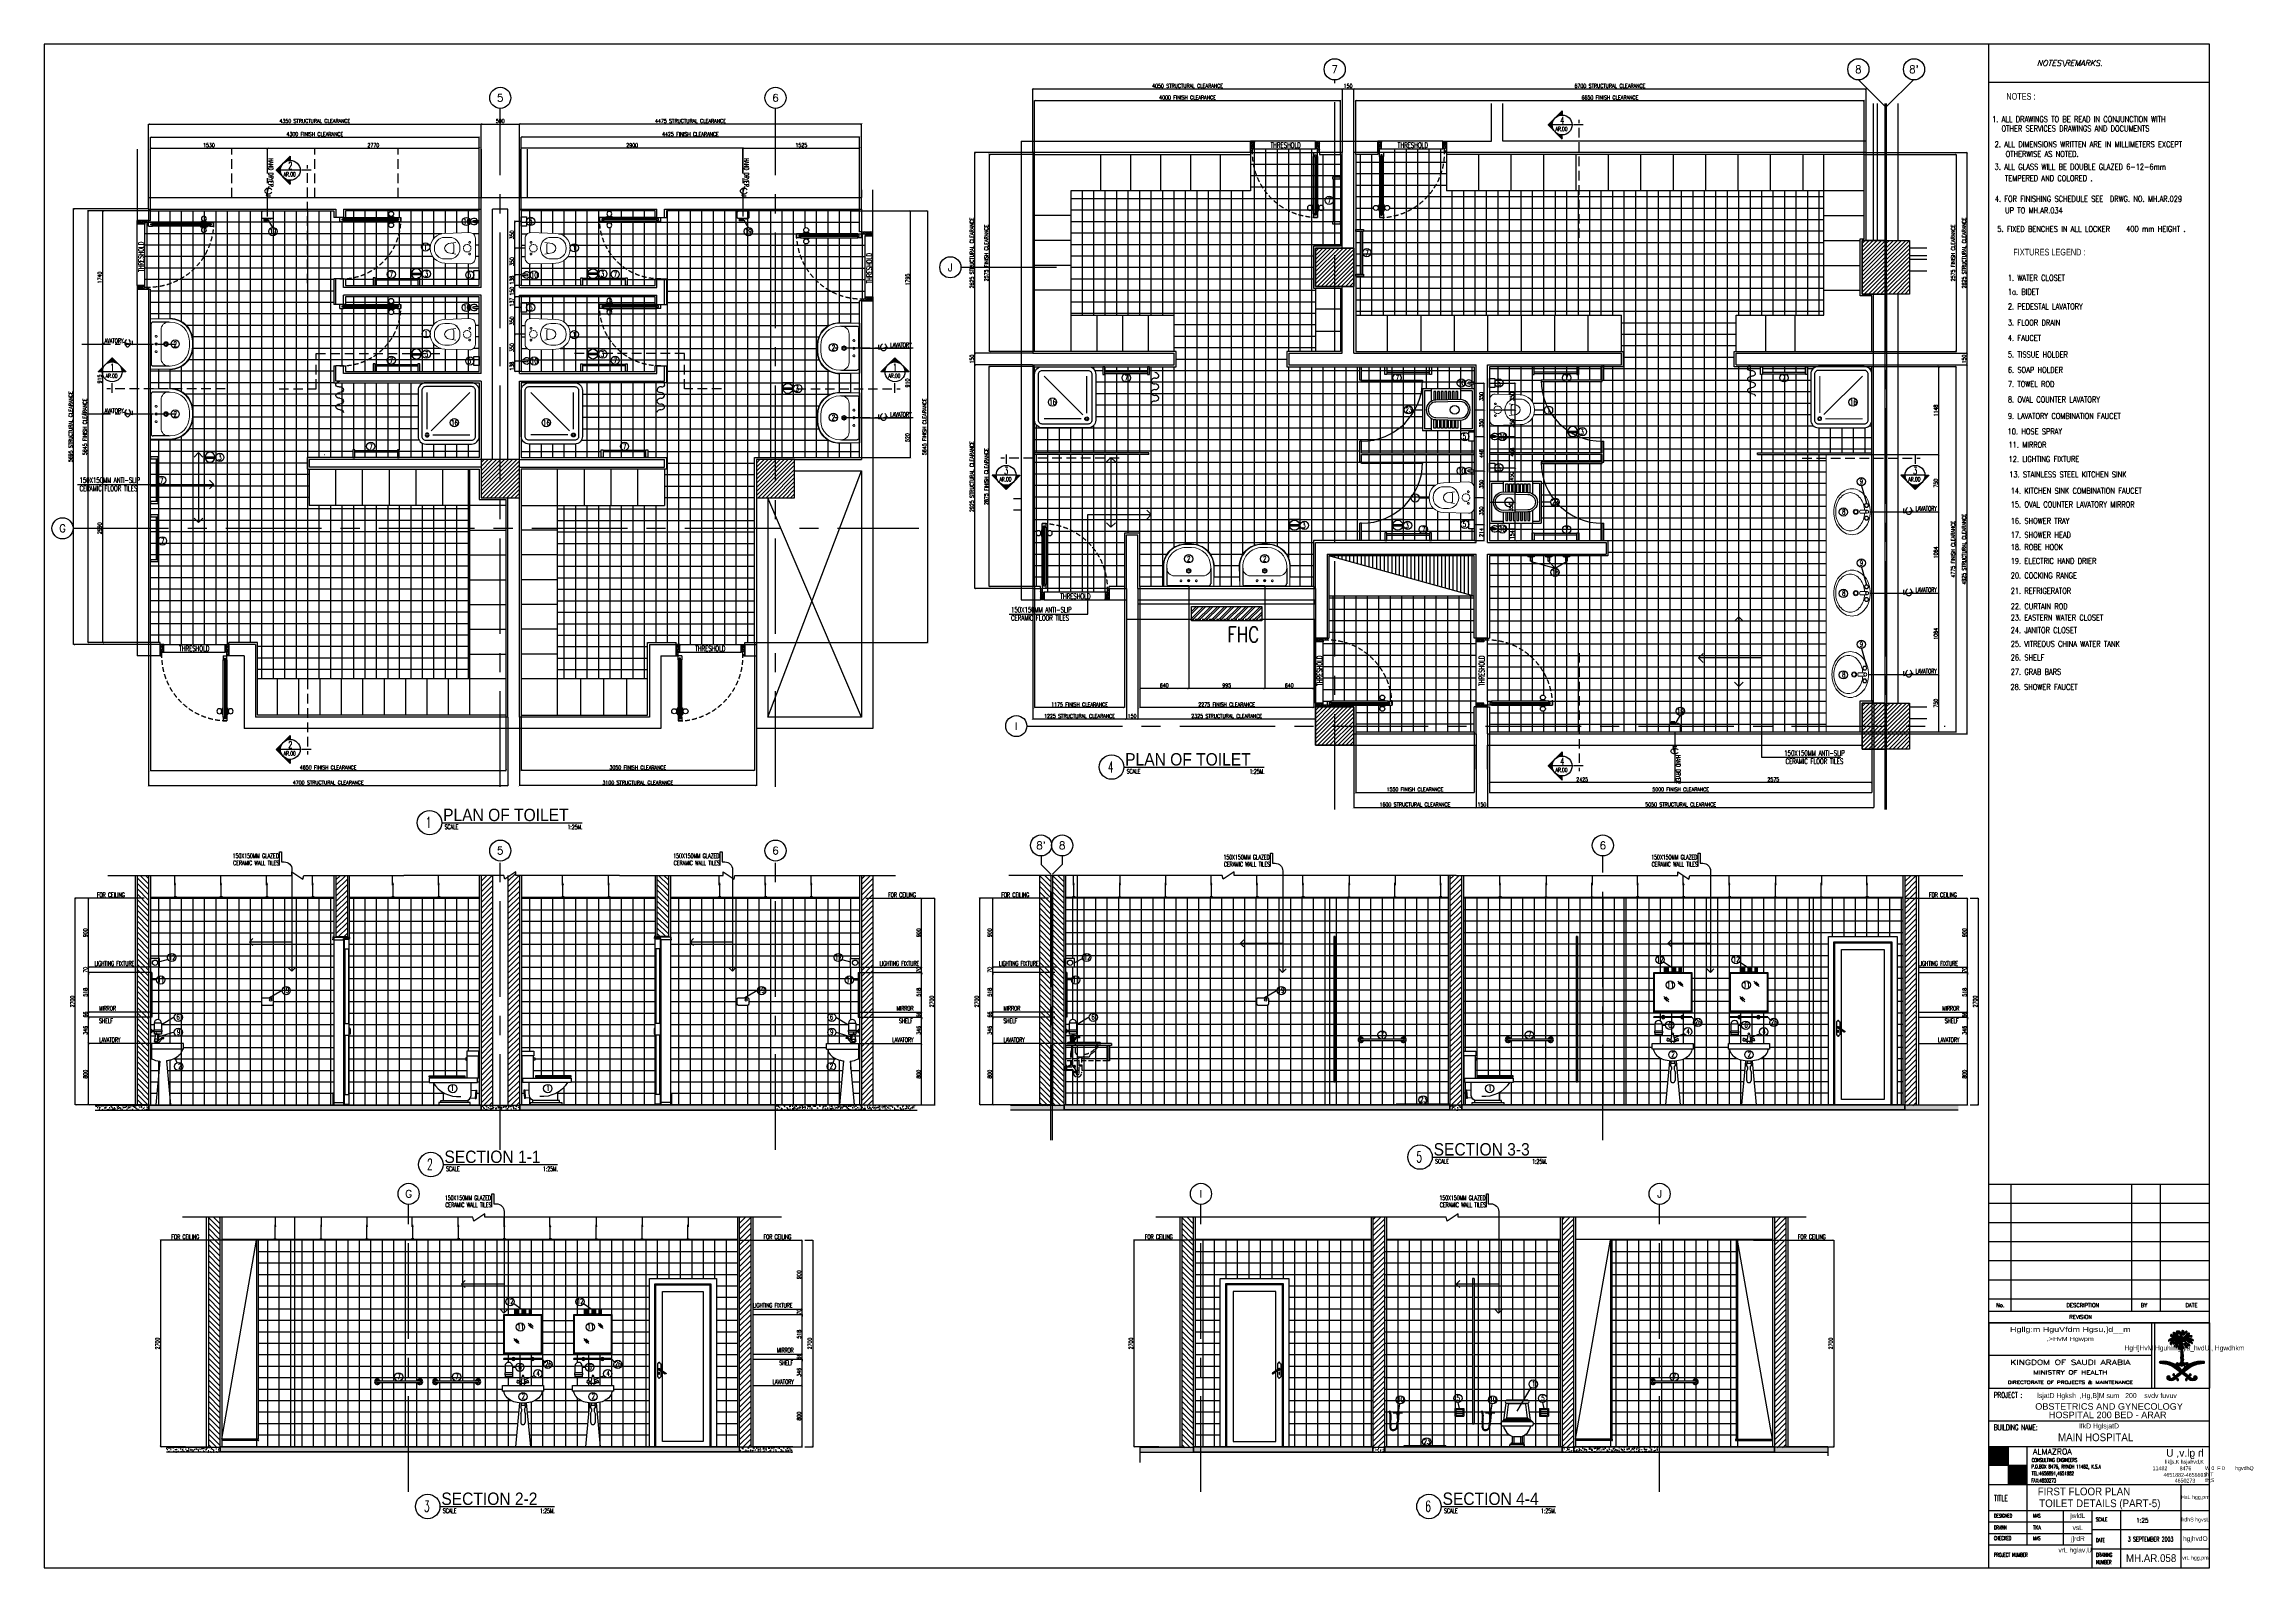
# Model space of a CAD drawing. Extents: x -139655 to -110778, y 166361 to 186286.
import ezdxf
from ezdxf.enums import TextEntityAlignment as Align

# ---------------------------------------------------------------- set-up
doc = ezdxf.new("R2010")
doc.units = 0
doc.header["$LTSCALE"] = 500
doc.header["$MEASUREMENT"] = 0
for name, pattern in [('CENTER2', [1.125, 0.75, -0.125, 0.125, -0.125]), ('CENTERX2', [4, 2.5, -0.5, 0.5, -0.5]), ('DASHED', [0.75, 0.5, -0.25]), ('HIDDEN', [0.375, 0.25, -0.125]), ('HIDDEN2', [0.1875, 0.125, -0.0625])]:
    doc.linetypes.add(name, pattern=pattern)
doc.layers.get('0').update_dxf_attribs({"linetype": 'CONTINUOUS'})
doc.layers.get('DEFPOINTS').update_dxf_attribs({"linetype": 'CONTINUOUS'})
for name, color, linetype in [('2', 2, 'CONTINUOUS'), ('A-SFIX', 2, 'CONTINUOUS'), ('A-TILES', 11, 'CONTINUOUS'), ('ARCDIMR', 4, 'CONTINUOUS'), ('AX-CR', 2, 'CONTINUOUS'), ('AX-TXT', 2, 'CONTINUOUS'), ('AXES', 11, 'CENTERX2'), ('AXIS', 11, 'CENTER2'), ('BORDER', 4, 'CONTINUOUS'), ('COL', 5, 'CONTINUOUS'), ('CONC', 3, 'CONTINUOUS'), ('CURT', 7, 'CONTINUOUS'), ('DIM-NEW', 4, 'CONTINUOUS'), ('DIM1', 2, 'CONTINUOUS'), ('Dimout', 4, 'CONTINUOUS'), ('DOOR', 2, 'CONTINUOUS'), ('DW', 7, 'CONTINUOUS'), ('ELE', 3, 'CONTINUOUS'), ('ELEV-MARK', 6, 'CONTINUOUS'), ('ELV', 7, 'CONTINUOUS'), ('FHC', 2, 'CONTINUOUS'), ('FIX', 2, 'CONTINUOUS'), ('HAT', 8, 'CONTINUOUS'), ('HATCH', 8, 'CONTINUOUS'), ('HatchA', 11, 'CONTINUOUS'), ('INSUL', 4, 'CONTINUOUS'), ('JUMP', 2, 'CONTINUOUS'), ('LIFTS', 3, 'CONTINUOUS'), ('Locker', 3, 'CONTINUOUS'), ('NON-MEDICAL', 5, 'CONTINUOUS'), ('P-FIXT', 3, 'CONTINUOUS'), ('P-FIXT-MISC', 84, 'CONTINUOUS'), ('P-HIDE', 1, 'CONTINUOUS'), ('P-HIDE-2', 7, 'HIDDEN2'), ('PART', 9, 'CONTINUOUS'), ('Plaster', 7, 'CONTINUOUS'), ('ROOF', 7, 'CONTINUOUS'), ('SANI', 2, 'CONTINUOUS'), ('SETTING', 3, 'CONTINUOUS'), ('SHAFT', 3, 'CONTINUOUS'), ('TEXT-REV', 2, 'CONTINUOUS'), ('Tile', 5, 'CONTINUOUS'), ('TITLE', 1, 'CONTINUOUS'), ('TXT', 2, 'CONTINUOUS'), ('TXT1', 2, 'CONTINUOUS'), ('WALL', 6, 'CONTINUOUS'), ('WallPartition', 2, 'CONTINUOUS'), ('Windows', 9, 'CONTINUOUS')]:
    doc.layers.add(name, color=color, linetype=linetype)
doc.styles.add('ABORD1', font='XARB.shx', dxfattribs={"height": 500})
doc.styles.add('BR', font='BR.SHX', dxfattribs={"width": 0.7})
doc.styles.add('DIM', font='simplex.shx', dxfattribs={"width": 0.85})
doc.styles.add('Easy', font='xarb.shx', dxfattribs={"width": 0.8, "height": 350})
doc.styles.add('EBORD1', font='ROMANS.shx', dxfattribs={"width": 0.75, "height": 200})
doc.styles.add('EBORD3', font='romant', dxfattribs={"height": 0.2})
doc.styles.add('ITALICT', font='italict', dxfattribs={"height": 0.2})
doc.styles.add('KUFI', font='KUFI-SLD.SHX')
doc.styles.add('ROMANC', font='ROMANC.SHX', dxfattribs={"oblique": 0.9, "height": 200})
doc.styles.add('ROMANS', font='romans.shx', dxfattribs={"width": 0.6})
doc.styles.add('TTXT', font='swisse.ttf', dxfattribs={"width": 0.9})
doc.dimstyles.new('DIM1-25', dxfattribs={"dimscale": 25, "dimtxt": 2, "dimasz": 1, "dimexe": 0.03, "dimexo": 0.03, "dimgap": 0.6, "dimtad": 1, "dimdec": 0, "dimdsep": 46, "dimtxsty": 'DIM', "dimblk1": 'ARCHTICK', "dimblk2": 'ARCHTICK', "dimsah": 1, "dimcen": 0.09, "dimdle": 0.03, "dimclrd": 256, "dimclrt": 2, "dimadec": 0, "dimazin": 0, "dimtfac": 1, "dimtdec": 0, "dimtix": 1, "dimtmove": 1, "dimatfit": 3, "dimldrblk": 'ARCHTICK', "dimfxl": 0, "dimtvp": 2, "dimtolj": 1, "dimtzin": 0, "dimarcsym": 0})
pattern_1 = [(37.5, (33211.824, -30124.08), (-1.574834, 48.170594), [0, -38, 0, -42.5, 0, -40.625]), (7.5, (33211.824, -30124.08), (44.244418, 70.553652), [0, -20.5, 0, -34.25, 0, -13.125]), (327.5, (33181.074, -30124.08), (77.8535465, 0.1414763), [0, -12.5, 0, -45, 0, -58.75]), (317.5, (33181.074, -30124.08), (75.153165, 21.941889), [0, -6.25, 0, -29.5, 0, -33.75])]
pattern_2 = [(45, (32810.52, -56079.54), (-35.355339, 35.355339), [])]
pattern_3 = [(45, (33211.824, -30124.08), (-35.355339, 35.355339), [])]

# ---------------------------------------------------------------- blocks, each defined once
blk = doc.blocks.new('A$C69CD438C')
at = {"layer": 'A-SFIX'}
for p, q in [((66, 604, 659), (357, 604, 659)), ((77, 615, 659), (346, 615, 659)), ((0, 290, 659), (0, 314, 659)), ((15, 329, 659), (407, 329, 659)), ((33, 346, 659), (390, 346, 659)), ((38, 346, 659), (66, 571, 659)), ((51, 357, 659), (371, 357, 659)), ((66, 571, 659), (357, 571, 659)), ((70, 373, 659), (353, 373, 659)), ((76, 379, 659), (97, 551, 659)), ((76, 379, 659), (347, 379, 659)), ((112, 565, 659), (311, 565, 659)), ((347, 379, 659), (326, 551, 659)), ((384, 346, 659), (357, 571, 659)), ((423, 290, 659), (423, 314, 659)), ((15, 274, 659), (407, 274, 659)), ((116, 0, 659), (116, 23, 659)), ((307, 0), (116, 0)), ((122, 30, 659), (300, 30, 659)), ((131, 30, 659), (131, 40, 659)), ((137, 46, 659), (286, 46, 659)), ((145, 138, 659), (145, 46, 659)), ((165, 132, 659), (258, 132, 659)), ((167, 132, 659), (167, 46, 659)), ((255, 132, 659), (255, 46, 659)), ((277, 138, 659), (277, 46, 659)), ((292, 30, 659), (292, 40, 659)), ((307, 0, 659), (307, 23, 659))]:
    blk.add_line(p, q, dxfattribs=at)
for centre, radius, start, end in [((73, 587, 659), 17.8, 112.6199, 247.3801), ((80, 607, 659), 8.68, 108.4349, 198.4349), ((343, 607, 659), 8.68, 341.5651, 71.5651), ((350, 587, 659), 17.8, 292.6199, 67.3801), ((15, 314, 659), 15.4, 90, 180), ((15, 290, 659), 15.4, 180, 270), ((36, 327, 659), 19.4, 98.1301, 171.8699), ((58, 343, 659), 15.3, 118.3046, 170.726), ((93, 342, 659), 38.5, 126.2886, 157.7863), ((76, 372, 659), 6.42, 96.9853, 172.0974), ((112, 550, 659), 15.4, 90, 173.047), ((311, 550, 659), 15.4, 6.953, 90), ((346, 372, 659), 6.42, 7.9026, 83.0147), ((330, 342, 659), 38.5, 22.2137, 53.7114), ((364, 343, 659), 15.3, 9.274, 61.6954), ((387, 327, 659), 19.4, 8.1301, 81.8699), ((407, 314, 659), 15.4, 0, 90), ((407, 290, 659), 15.4, 270, 0), ((208, 304, 659), 178, 189.598, 255.8207), ((122, 23, 659), 6.59, 90, 180), ((137, 40, 659), 6.59, 90, 180), ((214, 304, 659), 178, 284.1793, 350.402), ((286, 40, 659), 6.59, 0, 90), ((300, 23, 659), 6.59, 0, 90)]:
    blk.add_arc(centre, radius, start, end, dxfattribs=at)
blk = doc.blocks.new('_ARCHTICK')
at = {"color": 0, "linetype": 'ByBlock', "const_width": 0.15}
blk.add_lwpolyline([(-0.5, -0.5), (0.5, 0.5)], dxfattribs=at)
blk = doc.blocks.new('*D125')
at = {"layer": 'DEFPOINTS', "color": 0}
for p in [(-133414, 184925), (-130514, 184599), (-133414, 184106)]:
    blk.add_point(p, dxfattribs=at)
at = {"layer": 'Dimout', "lineweight": -2}
blk.add_line((-130513, 184925), (-133415, 184925), dxfattribs=at)
at = {"layer": 'Dimout', "color": 0, "lineweight": -2}
for p, q in [((-133414, 184106), (-133414, 184926)), ((-130514, 184600), (-130514, 184926))]:
    blk.add_line(p, q, dxfattribs=at)
at = {"layer": 'Dimout', "lineweight": -2, "xscale": 25, "yscale": 25, "zscale": 25, "rotation": 180}
blk.add_blockref('_ARCHTICK', (-133414, 184925), dxfattribs=at)
at = {"layer": 'Dimout', "lineweight": -2, "xscale": 25, "yscale": 25, "zscale": 25}
blk.add_blockref('_ARCHTICK', (-130514, 184925), dxfattribs=at)
at = {"layer": 'Dimout', "color": 2, "insert": (-131964, 184965), "char_height": 50, "attachment_point": 5, "style": 'DIM'}
blk.add_mtext('\\A1;2900', dxfattribs=at)
blk = doc.blocks.new('A$C012D15BF')
at = {"layer": 'DOOR', "color": 0, "linetype": 'ByBlock'}
for p, q in [((0, 750), (0, 800)), ((50, 800), (0, 800)), ((0, 750), (50, 750)), ((30, 767), (30, 783)), ((30, 783), (50, 783)), ((50, 767), (30, 767)), ((50, 783), (50, 800)), ((50, 750), (50, 767)), ((628, 800), (628, 808)), ((628, 808), (718, 808)), ((628, 750), (628, 743)), ((628, 743), (718, 743)), ((640, 808), (640, 817)), ((705, 817), (640, 817)), ((705, 808), (640, 808)), ((640, 743), (640, 734)), ((705, 743), (640, 743)), ((705, 734), (640, 734)), ((705, 808), (705, 817)), ((705, 743), (705, 734)), ((718, 800), (718, 808)), ((718, 750), (718, 743)), ((750, 800), (750, 783)), ((750, 800), (800, 800)), ((750, 783), (770, 783)), ((750, 767), (750, 750)), ((750, 767), (770, 767)), ((750, 750), (800, 750)), ((770, 783), (770, 767)), ((800, 800), (800, 750)), ((800, 750), (800, 800))]:
    blk.add_line(p, q, dxfattribs=at)
at = {"layer": 'DOOR', "linetype": 'ByBlock'}
for p, q in [((50, 800), (750, 800)), ((50, 783), (750, 783)), ((50, 767), (750, 767)), ((750, 750), (50, 750))]:
    blk.add_line(p, q, dxfattribs=at)
at = {"layer": 'DOOR', "color": 0, "linetype": 'ByBlock'}
for centre in [(673, 849), (673, 702)]:
    blk.add_circle(centre, 32.4, dxfattribs=at)
at = {"layer": 'DOOR', "linetype": 'HIDDEN', "ltscale": 0.5}
blk.add_arc((25, 775), 775, 268.1524, 1.8476, dxfattribs=at)
blk = doc.blocks.new('A$C6F351844')
for p, q in [((0, 0.102), (0.025, 0.102)), ((0, 0), (0, 0.102)), ((0.025, 0.102), (0.025, 0)), ((0.584, 0.092), (0.025, 0.092)), ((0.584, 0.073), (0.025, 0.073)), ((0.584, 0), (0.584, 0.102)), ((0.584, 0.102), (0.61, 0.102)), ((0.61, 0.102), (0.61, 0)), ((0.025, 0), (0, 0)), ((0.61, 0), (0.584, 0))]:
    blk.add_line(p, q)
blk = doc.blocks.new('*D110')
at = {"layer": 'DEFPOINTS', "color": 0}
for p in [(-133439, 185242), (-133439, 184131), (-128964, 184131)]:
    blk.add_point(p, dxfattribs=at)
at = {"layer": 'Dimout', "lineweight": -2}
blk.add_line((-128963, 185242), (-133440, 185242), dxfattribs=at)
at = {"layer": 'Dimout', "color": 0, "lineweight": -2}
for p, q in [((-133439, 184131), (-133439, 185242)), ((-128964, 184131), (-128964, 185242))]:
    blk.add_line(p, q, dxfattribs=at)
at = {"layer": 'Dimout', "lineweight": -2, "xscale": 25, "yscale": 25, "zscale": 25, "rotation": 180}
blk.add_blockref('_ARCHTICK', (-133439, 185242), dxfattribs=at)
at = {"layer": 'Dimout', "lineweight": -2, "xscale": 25, "yscale": 25, "zscale": 25}
blk.add_blockref('_ARCHTICK', (-128964, 185242), dxfattribs=at)
at = {"layer": 'Dimout', "color": 2, "insert": (-131201, 185282), "char_height": 50, "attachment_point": 5, "style": 'DIM'}
blk.add_mtext('\\A1;4475 STRUCTURAL CLEARANCE', dxfattribs=at)
blk = doc.blocks.new('*D109')
at = {"layer": 'DEFPOINTS', "color": 0}
for p in [(-133414, 185070), (-133414, 184106), (-128989, 184106)]:
    blk.add_point(p, dxfattribs=at)
at = {"layer": 'Dimout', "lineweight": -2}
blk.add_line((-128988, 185070), (-133415, 185070), dxfattribs=at)
at = {"layer": 'Dimout', "color": 0, "lineweight": -2}
for p, q in [((-133414, 184106), (-133414, 185071)), ((-128989, 184106), (-128989, 185071))]:
    blk.add_line(p, q, dxfattribs=at)
at = {"layer": 'Dimout', "lineweight": -2, "xscale": 25, "yscale": 25, "zscale": 25, "rotation": 180}
blk.add_blockref('_ARCHTICK', (-133414, 185070), dxfattribs=at)
at = {"layer": 'Dimout', "lineweight": -2, "xscale": 25, "yscale": 25, "zscale": 25}
blk.add_blockref('_ARCHTICK', (-128989, 185070), dxfattribs=at)
at = {"layer": 'Dimout', "color": 2, "insert": (-131201, 185110), "char_height": 50, "attachment_point": 5, "style": 'DIM'}
blk.add_mtext('\\A1;4425 FINISH CLEARANCE', dxfattribs=at)
blk = doc.blocks.new('*D69')
at = {"layer": 'DEFPOINTS', "color": 0}
for p in [(-130339, 178436), (-133439, 177486), (-133439, 176590)]:
    blk.add_point(p, dxfattribs=at)
at = {"layer": 'Dimout', "color": 0, "lineweight": -2}
for p, q in [((-130339, 178435), (-130339, 176589)), ((-133439, 177485), (-133439, 176589))]:
    blk.add_line(p, q, dxfattribs=at)
at = {"layer": 'Dimout', "lineweight": -2}
blk.add_line((-130338, 176590), (-133440, 176590), dxfattribs=at)
at = {"layer": 'Dimout', "lineweight": -2, "xscale": 25, "yscale": 25, "zscale": 25, "rotation": 180}
blk.add_blockref('_ARCHTICK', (-133439, 176590), dxfattribs=at)
at = {"layer": 'Dimout', "lineweight": -2, "xscale": 25, "yscale": 25, "zscale": 25}
blk.add_blockref('_ARCHTICK', (-130339, 176590), dxfattribs=at)
at = {"layer": 'Dimout', "color": 2, "insert": (-131889, 176630), "char_height": 50, "attachment_point": 5, "style": 'DIM'}
blk.add_mtext('\\A1;3100 STRUCTURAL CLEARANCE', dxfattribs=at)
blk = doc.blocks.new('*D68')
at = {"layer": 'DEFPOINTS', "color": 0}
for p in [(-130364, 178461), (-133414, 177511), (-133414, 176788)]:
    blk.add_point(p, dxfattribs=at)
at = {"layer": 'Dimout', "color": 0, "lineweight": -2}
for p, q in [((-130364, 178460), (-130364, 176787)), ((-133414, 177510), (-133414, 176787))]:
    blk.add_line(p, q, dxfattribs=at)
at = {"layer": 'Dimout', "lineweight": -2}
blk.add_line((-130363, 176788), (-133415, 176788), dxfattribs=at)
at = {"layer": 'Dimout', "lineweight": -2, "xscale": 25, "yscale": 25, "zscale": 25, "rotation": 180}
blk.add_blockref('_ARCHTICK', (-133414, 176788), dxfattribs=at)
at = {"layer": 'Dimout', "lineweight": -2, "xscale": 25, "yscale": 25, "zscale": 25}
blk.add_blockref('_ARCHTICK', (-130364, 176788), dxfattribs=at)
at = {"layer": 'Dimout', "color": 2, "insert": (-131889, 176828), "char_height": 50, "attachment_point": 5, "style": 'DIM'}
blk.add_mtext('\\A1;3050 FINISH CLEARANCE', dxfattribs=at)
blk = doc.blocks.new('A$C753C42D5')
at = {"layer": 'SANI', "linetype": 'Continuous'}
for p, q in [((0.192, 0.837), (0.198, 0.871)), ((0.225, 0.857), (0.198, 0.871)), ((0.257, 0.925), (0.239, 0.829)), ((0.297, 0.829), (0.279, 0.925)), ((0.311, 0.857), (0.338, 0.871)), ((0.344, 0.837), (0.338, 0.871)), ((0.192, 0.837), (0.221, 0.837)), ((0.221, 0.837), (0.225, 0.857)), ((0.239, 0.829), (0.221, 0.837)), ((0.243, 0.848), (0.225, 0.857)), ((0.297, 0.829), (0.239, 0.829)), ((0.249, 0.8), (0.249, 0.829)), ((0.287, 0.8), (0.287, 0.829)), ((0.293, 0.848), (0.311, 0.857)), ((0.297, 0.829), (0.315, 0.837)), ((0.315, 0.837), (0.311, 0.857)), ((0.344, 0.837), (0.315, 0.837)), ((0.225, 0.572), (0.171, 0)), ((0.311, 0.572), (0.365, 0))]:
    blk.add_line(p, q, dxfattribs=at)
at = {"layer": 'SANI', "linetype": 'HIDDEN2'}
for p, q in [((0.297, 0.538), (0.239, 0.538)), ((0.239, 0.538), (0.239, 0.509)), ((0.239, 0.509), (0.249, 0.49)), ((0.239, 0.433), (0.249, 0.462)), ((0.239, 0.433), (0.239, 0.318)), ((0.244, 0.57), (0.244, 0.538)), ((0.249, 0.49), (0.249, 0.462)), ((0.287, 0.49), (0.297, 0.509)), ((0.287, 0.49), (0.287, 0.462)), ((0.287, 0.462), (0.297, 0.433)), ((0.292, 0.57), (0.292, 0.538)), ((0.297, 0.538), (0.297, 0.509)), ((0.297, 0.433), (0.297, 0.318))]:
    blk.add_line(p, q, dxfattribs=at)
at = {"layer": 'SANI', "linetype": 'Continuous'}
blk.add_lwpolyline([(0.536, 0.8), (0.536, 0.789), (0.536, 0.728), (0, 0.728), (0, 0.789), (0, 0.8)], close=True, dxfattribs=at)
for points in [[(0.516, 0.712, -0.107261), (0.5, 0.672, -0.107169), (0.444, 0.616, -0.077294), (0.368, 0.583, -0.06439), (0.269, 0.57, -0.06439), (0.169, 0.583, -0.077294), (0.093, 0.616, -0.107169), (0.037, 0.672, -0.107938), (0.021, 0.713, -0.000994)], [(0.517, 0.728, -0.000994), (0.517, 0.728, -0.145509)]]:
    blk.add_lwpolyline(points, format="xyb", dxfattribs=at)
for centre, radius, start, end in [((0.268, 0.923), 0.0115, 9.5273, 170.4727), ((0.002, 0.709), 0.0191, 10.8078, 88.4915), ((0.535, 0.709), 0.0191, 89.1936, 170.0196)]:
    blk.add_arc(centre, radius, start, end, dxfattribs=at)
at = {"layer": 'SANI', "linetype": 'HIDDEN2'}
blk.add_arc((0.268, 0.318), 0.0287, 180, 0, dxfattribs=at)
blk = doc.blocks.new('A0-BOX')
at = {"layer": 'TITLE'}
for p, q in [((0, 79.7), (0, 0)), ((113.3, 79.7), (0, 79.7)), ((101.75, 0), (101.75, 79.7)), ((113.3, 0), (113.3, 79.7)), ((113.3, 77.7), (101.75, 77.7)), ((0, 0), (113.3, 0))]:
    blk.add_line(p, q, dxfattribs=at)
blk = doc.blocks.new('*X29')
at = {"color": 0}
for p, q in [((38539, 139885), (39004, 140350)), ((38539, 139938), (38951, 140350)), ((38539, 139991), (38898, 140350)), ((38539, 140044), (38845, 140350)), ((38539, 140097), (38792, 140350)), ((38539, 140150), (38738, 140350)), ((38539, 140203), (38685, 140350)), ((38539, 140257), (38632, 140350)), ((38539, 140310), (38579, 140350)), ((38557, 139850), (39039, 140332)), ((38610, 139850), (39039, 140279)), ((38663, 139850), (39039, 140226)), ((38716, 139850), (39039, 140173)), ((38769, 139850), (39039, 140120)), ((38822, 139850), (39039, 140067)), ((38875, 139850), (39039, 140014)), ((38928, 139850), (39039, 139961)), ((38981, 139850), (39039, 139908)), ((39034, 139850), (39039, 139855))]:
    blk.add_line(p, q, dxfattribs=at)
blk = doc.blocks.new('*D43')
at = {"layer": 'DEFPOINTS', "color": 0}
for p in [(-138264, 184106), (-139082, 178461), (-138264, 178461)]:
    blk.add_point(p, dxfattribs=at)
at = {"layer": 'Dimout', "color": 0, "lineweight": -2}
for p, q in [((-138265, 184106), (-139083, 184106)), ((-138265, 178461), (-139083, 178461))]:
    blk.add_line(p, q, dxfattribs=at)
at = {"layer": 'Dimout', "lineweight": -2}
blk.add_line((-139082, 184106), (-139082, 178460), dxfattribs=at)
at = {"layer": 'Dimout', "lineweight": -2, "xscale": 25, "yscale": 25, "zscale": 25}
for p, rotation in [((-139082, 184106), 90), ((-139082, 178461), 270)]:
    blk.add_blockref('_ARCHTICK', p, dxfattribs=dict(at, rotation=rotation))
at = {"layer": 'Dimout', "color": 2, "insert": (-139122, 181283), "char_height": 50, "attachment_point": 5, "rotation": 90, "style": 'DIM'}
blk.add_mtext('\\A1;5645 FINISH CLEARANCE', dxfattribs=at)
blk = doc.blocks.new('*D42')
at = {"layer": 'DEFPOINTS', "color": 0}
for p in [(-139269, 184131), (-138289, 184131), (-138289, 178436)]:
    blk.add_point(p, dxfattribs=at)
at = {"layer": 'Dimout', "color": 0, "lineweight": -2}
for p, q in [((-138290, 184131), (-139270, 184131)), ((-138290, 178436), (-139270, 178436))]:
    blk.add_line(p, q, dxfattribs=at)
at = {"layer": 'Dimout', "lineweight": -2}
blk.add_line((-139269, 178435), (-139269, 184131), dxfattribs=at)
at = {"layer": 'Dimout', "lineweight": -2, "xscale": 25, "yscale": 25, "zscale": 25}
for p, rotation in [((-139269, 184131), 90), ((-139269, 178436), 270)]:
    blk.add_blockref('_ARCHTICK', p, dxfattribs=dict(at, rotation=rotation))
at = {"layer": 'Dimout', "color": 2, "insert": (-139309, 181283), "char_height": 50, "attachment_point": 5, "rotation": 90, "style": 'DIM'}
blk.add_mtext('\\A1;5695 STRUCTURAL CLEARANCE', dxfattribs=at)
blk = doc.blocks.new('*D40')
at = {"layer": 'DEFPOINTS', "color": 0}
for p in [(-138889, 181451), (-138804, 181451), (-138264, 178461)]:
    blk.add_point(p, dxfattribs=at)
at = {"layer": 'Dimout', "color": 0, "lineweight": -2}
for p, q in [((-138805, 181451), (-138890, 181451)), ((-138265, 178461), (-138890, 178461))]:
    blk.add_line(p, q, dxfattribs=at)
at = {"layer": 'Dimout', "lineweight": -2}
blk.add_line((-138889, 178460), (-138889, 181451), dxfattribs=at)
at = {"layer": 'Dimout', "lineweight": -2, "xscale": 25, "yscale": 25, "zscale": 25}
for p, rotation in [((-138889, 181451), 90), ((-138889, 178461), 270)]:
    blk.add_blockref('_ARCHTICK', p, dxfattribs=dict(at, rotation=rotation))
at = {"layer": 'Dimout', "color": 2, "insert": (-138929, 179956), "char_height": 50, "attachment_point": 5, "rotation": 90, "style": 'DIM'}
blk.add_mtext('\\A1;2990', dxfattribs=at)
blk = doc.blocks.new('*D62')
at = {"layer": 'DEFPOINTS', "color": 0}
for p in [(-139247, 175117), (-138345, 175117), (-138315, 172417)]:
    blk.add_point(p, dxfattribs=at)
at = {"layer": 'Dimout', "color": 0, "lineweight": -2}
for p, q in [((-138346, 175117), (-139247, 175117)), ((-138316, 172417), (-139247, 172417))]:
    blk.add_line(p, q, dxfattribs=at)
at = {"layer": 'Dimout', "lineweight": -2}
blk.add_line((-139247, 172416), (-139247, 175117), dxfattribs=at)
at = {"layer": 'Dimout', "lineweight": -2, "xscale": 25, "yscale": 25, "zscale": 25}
for p, rotation in [((-139247, 175117), 90), ((-139247, 172417), 270)]:
    blk.add_blockref('_ARCHTICK', p, dxfattribs=dict(at, rotation=rotation))
at = {"layer": 'Dimout', "color": 2, "insert": (-139287, 173767), "char_height": 50, "attachment_point": 5, "rotation": 90, "style": 'DIM'}
blk.add_mtext('\\A1;2700', dxfattribs=at)
blk = doc.blocks.new('*D61')
at = {"layer": 'DEFPOINTS', "color": 0}
for p in [(-139076, 173217), (-138078, 173217), (-138315, 172417)]:
    blk.add_point(p, dxfattribs=at)
at = {"layer": 'Dimout', "color": 0, "lineweight": -2}
for p, q in [((-138078, 173217), (-139077, 173217)), ((-138316, 172417), (-139077, 172417))]:
    blk.add_line(p, q, dxfattribs=at)
at = {"layer": 'Dimout', "lineweight": -2}
blk.add_line((-139076, 172416), (-139076, 173217), dxfattribs=at)
at = {"layer": 'Dimout', "lineweight": -2, "xscale": 25, "yscale": 25, "zscale": 25}
for p, rotation in [((-139076, 173217), 90), ((-139076, 172417), 270)]:
    blk.add_blockref('_ARCHTICK', p, dxfattribs=dict(at, rotation=rotation))
at = {"layer": 'Dimout', "color": 2, "insert": (-139116, 172817), "char_height": 50, "attachment_point": 5, "rotation": 90, "style": 'DIM'}
blk.add_mtext('\\A1;800', dxfattribs=at)
blk = doc.blocks.new('*D51')
at = {"layer": 'DEFPOINTS', "color": 0}
for p in [(-137081, 170645), (-138133, 167945), (-137807, 167945)]:
    blk.add_point(p, dxfattribs=at)
at = {"layer": 'Dimout', "color": 0, "lineweight": -2}
for p, q in [((-137082, 170645), (-138134, 170645)), ((-137807, 167945), (-138134, 167945))]:
    blk.add_line(p, q, dxfattribs=at)
at = {"layer": 'Dimout', "lineweight": -2}
blk.add_line((-138133, 170646), (-138133, 167944), dxfattribs=at)
at = {"layer": 'Dimout', "lineweight": -2, "xscale": 25, "yscale": 25, "zscale": 25}
for p, rotation in [((-138133, 170645), 90), ((-138133, 167945), 270)]:
    blk.add_blockref('_ARCHTICK', p, dxfattribs=dict(at, rotation=rotation))
at = {"layer": 'Dimout', "color": 2, "insert": (-138173, 169295), "char_height": 50, "attachment_point": 5, "rotation": 90, "style": 'DIM'}
blk.add_mtext('\\A1;2700', dxfattribs=at)
blk = doc.blocks.new('A$C64FB74DC')
at = {"layer": 'FIX'}
blk.add_lwpolyline([(37, 46, 1), (37, 27), (594, 27, 1), (594, 46)], format="xyb", close=True, dxfattribs=at)
for centre, radius, start, end in [((37, 37), 36.6, 15.0689, 344.931), ((37, 37), 26.6, 20.9518, 339.0482), ((594, 37), 36.6, 195.069, 164.9311), ((594, 37), 26.6, 200.9518, 159.0482)]:
    blk.add_arc(centre, radius, start, end, dxfattribs=at)
blk = doc.blocks.new('GAN')
for p, q in [((-0.021, 0.164), (-0.021, 0.29)), ((0, 0.01), (-0.031, 0.01)), ((-0.031, 0.01), (-0.031, 0)), ((-0.016, 0.01), (-0.016, 0.192)), ((0, 0.01), (0, 0))]:
    blk.add_line(p, q)
blk.add_lwpolyline([(-0.012, 0.184), (-0.024, 0.175), (-0.011, 0.17)])
blk = doc.blocks.new('COMP')
at = {"layer": 'FIX'}
for p, q in [((-0.057, 0.612), (-0.057, 0.583)), ((-0.041, 0.612), (-0.057, 0.612)), ((-0.057, 0.583), (-0.041, 0.583)), ((-0.041, 0.35), (-0.041, 0.642)), ((0.108, 0.35), (0.108, 0.642)), ((-0.534, 0.362), (-0.534, 0.379)), ((-0.534, 0.379), (-0.069, 0.379)), ((-0.534, 0.362), (-0.069, 0.362)), ((-0.534, 0.35), (-0.534, 0.292)), ((0.108, 0.35), (-0.534, 0.35)), ((-0.534, 0.292), (0.097, 0.292)), ((-0.496, 0.35), (-0.496, 0.362)), ((-0.482, 0.35), (-0.482, 0.362)), ((-0.301, 0.35), (-0.301, 0.362)), ((-0.288, 0.35), (-0.288, 0.362)), ((-0.109, 0.35), (-0.109, 0.362)), ((-0.095, 0.35), (-0.095, 0.362)), ((-0.069, 0.379), (-0.069, 0.362)), ((0.015, 0.146), (0.015, 0.292)), ((0.097, 0.292), (0.097, 0.35)), ((-0.382, 0.058), (-0.029, 0.058)), ((-0.382, 0.029), (-0.382, 0.058)), ((-0.353, 0.16), (-0.353, 0.058)), ((-0.029, 0.058), (-0.029, 0.029)), ((0.003, 0.092), (0.067, 0.088)), ((0.015, 0.191), (0.074, 0.187)), ((0.074, 0.192), (0.067, 0.083)), ((0.067, 0.083), (0.077, 0.082)), ((0.074, 0.192), (0.084, 0.192)), ((0.084, 0.192), (0.077, 0.082))]:
    blk.add_line(p, q, dxfattribs=at)
for points in [[(0.112, 0.642), (0.112, 0.7), (-0.045, 0.7), (-0.045, 0.642)], [(0, 0), (0, 0.029), (-0.411, 0.029), (-0.411, 0)]]:
    blk.add_lwpolyline(points, close=True, dxfattribs=at)
for centre, radius, start, end in [((-0.159, 0.492), 0.384, 211.4114, 275.3446), ((-0.08, 0.139), 0.0951, 302.4712, 4.3987)]:
    blk.add_arc(centre, radius, start, end, dxfattribs=at)
blk = doc.blocks.new('AXU')
at = {"layer": 'AX-CR'}
blk.add_circle((0, 350), 350, dxfattribs=at)
at = {"layer": 'AX-TXT', "style": 'ROMANS'}
blk.add_attdef('AX', text='', height=250, dxfattribs=at).set_placement((0, 350), align=Align.MIDDLE)
blk = doc.blocks.new('walling')
at = {"layer": 'ELV'}
blk.add_line((0.136, -1.18), (-0.42, -1.18), dxfattribs=at)
blk.add_lwpolyline([(-0.025, -0.176), (-0.025, 0), (0, 0), (0, -0.131), (0.036, -0.131, -0.414214), (0.136, -0.231), (0.136, -1.558)], format="xyb", dxfattribs=at)
at = {"layer": 'WALL'}
for p, q in [((-0.42, -1.18), (-0.374, -1.133)), ((-0.42, -1.18), (-0.374, -1.226)), ((0.134, -1.56), (0.088, -1.514)), ((0.134, -1.56), (0.181, -1.514))]:
    blk.add_line(p, q, dxfattribs=at)
at = {"layer": 'TXT', "style": 'ROMANS', "width": 0.6}
for s, p in [('150X150MM GLAZED', (-0.639, -0.082)), ('CERAMIC WALL TILES', (-0.633, -0.175))]:
    blk.add_text(s, height=0.06, dxfattribs=at).set_placement(p)
blk = doc.blocks.new('*D60')
at = {"layer": 'DEFPOINTS', "color": 0}
for p in [(-138264, 178461), (-133614, 177511), (-133614, 176788)]:
    blk.add_point(p, dxfattribs=at)
at = {"layer": 'Dimout', "color": 0, "lineweight": -2}
for p, q in [((-138264, 178460), (-138264, 176787)), ((-133614, 177510), (-133614, 176787))]:
    blk.add_line(p, q, dxfattribs=at)
at = {"layer": 'Dimout', "lineweight": -2}
blk.add_line((-138265, 176788), (-133613, 176788), dxfattribs=at)
at = {"layer": 'Dimout', "lineweight": -2, "xscale": 25, "yscale": 25, "zscale": 25, "rotation": 180}
blk.add_blockref('_ARCHTICK', (-138264, 176788), dxfattribs=at)
at = {"layer": 'Dimout', "lineweight": -2, "xscale": 25, "yscale": 25, "zscale": 25}
blk.add_blockref('_ARCHTICK', (-133614, 176788), dxfattribs=at)
at = {"layer": 'Dimout', "color": 2, "insert": (-135939, 176828), "char_height": 50, "attachment_point": 5, "style": 'DIM'}
blk.add_mtext('\\A1;4650 FINISH CLEARANCE', dxfattribs=at)
blk = doc.blocks.new('*D59')
at = {"layer": 'DEFPOINTS', "color": 0}
for p in [(-138289, 178436), (-133589, 177486), (-133589, 176590)]:
    blk.add_point(p, dxfattribs=at)
at = {"layer": 'Dimout', "color": 0, "lineweight": -2}
for p, q in [((-138289, 178435), (-138289, 176589)), ((-133589, 177485), (-133589, 176589))]:
    blk.add_line(p, q, dxfattribs=at)
at = {"layer": 'Dimout', "lineweight": -2}
blk.add_line((-138290, 176590), (-133588, 176590), dxfattribs=at)
at = {"layer": 'Dimout', "lineweight": -2, "xscale": 25, "yscale": 25, "zscale": 25, "rotation": 180}
blk.add_blockref('_ARCHTICK', (-138289, 176590), dxfattribs=at)
at = {"layer": 'Dimout', "lineweight": -2, "xscale": 25, "yscale": 25, "zscale": 25}
blk.add_blockref('_ARCHTICK', (-133589, 176590), dxfattribs=at)
at = {"layer": 'Dimout', "color": 2, "insert": (-135939, 176630), "char_height": 50, "attachment_point": 5, "style": 'DIM'}
blk.add_mtext('\\A1;4700 STRUCTURAL CLEARANCE', dxfattribs=at)
blk = doc.blocks.new('*D67')
at = {"layer": 'DEFPOINTS', "color": 0}
for p in [(-139076, 175117), (-138345, 175117), (-138366, 174217)]:
    blk.add_point(p, dxfattribs=at)
at = {"layer": 'Dimout', "color": 0, "lineweight": -2}
for p, q in [((-138346, 175117), (-139077, 175117)), ((-138367, 174217), (-139077, 174217))]:
    blk.add_line(p, q, dxfattribs=at)
at = {"layer": 'Dimout', "lineweight": -2}
blk.add_line((-139076, 174216), (-139076, 175117), dxfattribs=at)
at = {"layer": 'Dimout', "lineweight": -2, "xscale": 25, "yscale": 25, "zscale": 25}
for p, rotation in [((-139076, 175117), 90), ((-139076, 174217), 270)]:
    blk.add_blockref('_ARCHTICK', p, dxfattribs=dict(at, rotation=rotation))
at = {"layer": 'Dimout', "color": 2, "insert": (-139116, 174667), "char_height": 50, "attachment_point": 5, "rotation": 90, "style": 'DIM'}
blk.add_mtext('\\A1;900', dxfattribs=at)
blk = doc.blocks.new('*D66')
at = {"layer": 'DEFPOINTS', "color": 0}
for p in [(-139076, 174217), (-138264, 174147), (-138231, 174217)]:
    blk.add_point(p, dxfattribs=at)
at = {"layer": 'Dimout', "color": 0, "lineweight": -2}
for p, q in [((-138231, 174217), (-139077, 174217)), ((-138265, 174147), (-139077, 174147))]:
    blk.add_line(p, q, dxfattribs=at)
at = {"layer": 'Dimout', "lineweight": -2}
for p, q in [((-139076, 174217), (-139076, 174242)), ((-139076, 174147), (-139076, 174217)), ((-139076, 174147), (-139076, 174122))]:
    blk.add_line(p, q, dxfattribs=at)
at = {"layer": 'Dimout', "lineweight": -2, "xscale": 25, "yscale": 25, "zscale": 25}
for p, rotation in [((-139076, 174217), 270), ((-139076, 174147), 90)]:
    blk.add_blockref('_ARCHTICK', p, dxfattribs=dict(at, rotation=rotation))
at = {"layer": 'Dimout', "color": 2, "insert": (-139116, 174182), "char_height": 50, "attachment_point": 5, "rotation": 90, "style": 'DIM'}
blk.add_mtext('\\A1;70', dxfattribs=at)
blk = doc.blocks.new('*D65')
at = {"layer": 'DEFPOINTS', "color": 0}
for p in [(-139076, 174147), (-138264, 174147), (-138264, 173629)]:
    blk.add_point(p, dxfattribs=at)
at = {"layer": 'Dimout', "color": 0, "lineweight": -2}
for p, q in [((-138265, 174147), (-139077, 174147)), ((-138265, 173629), (-139077, 173629))]:
    blk.add_line(p, q, dxfattribs=at)
at = {"layer": 'Dimout', "lineweight": -2}
blk.add_line((-139076, 173628), (-139076, 174147), dxfattribs=at)
at = {"layer": 'Dimout', "lineweight": -2, "xscale": 25, "yscale": 25, "zscale": 25}
for p, rotation in [((-139076, 174147), 90), ((-139076, 173629), 270)]:
    blk.add_blockref('_ARCHTICK', p, dxfattribs=dict(at, rotation=rotation))
at = {"layer": 'Dimout', "color": 2, "insert": (-139116, 173888), "char_height": 50, "attachment_point": 5, "rotation": 90, "style": 'DIM'}
blk.add_mtext('\\A1;518', dxfattribs=at)
blk = doc.blocks.new('*D64')
at = {"layer": 'DEFPOINTS', "color": 0}
for p in [(-139076, 173563), (-138264, 173563), (-138078, 173217)]:
    blk.add_point(p, dxfattribs=at)
at = {"layer": 'Dimout', "color": 0, "lineweight": -2}
for p, q in [((-138265, 173563), (-139077, 173563)), ((-138078, 173217), (-139077, 173217))]:
    blk.add_line(p, q, dxfattribs=at)
at = {"layer": 'Dimout', "lineweight": -2}
blk.add_line((-139076, 173216), (-139076, 173564), dxfattribs=at)
at = {"layer": 'Dimout', "lineweight": -2, "xscale": 25, "yscale": 25, "zscale": 25}
for p, rotation in [((-139076, 173563), 90), ((-139076, 173217), 270)]:
    blk.add_blockref('_ARCHTICK', p, dxfattribs=dict(at, rotation=rotation))
at = {"layer": 'Dimout', "color": 2, "insert": (-139116, 173390), "char_height": 50, "attachment_point": 5, "rotation": 90, "style": 'DIM'}
blk.add_mtext('\\A1;346', dxfattribs=at)
blk = doc.blocks.new('*D63')
at = {"layer": 'DEFPOINTS', "color": 0}
for p in [(-139076, 173629), (-138264, 173629), (-138264, 173563)]:
    blk.add_point(p, dxfattribs=at)
at = {"layer": 'Dimout', "color": 0, "lineweight": -2}
for p, q in [((-138265, 173629), (-139077, 173629)), ((-138265, 173563), (-139077, 173563))]:
    blk.add_line(p, q, dxfattribs=at)
at = {"layer": 'Dimout', "lineweight": -2}
for p, q in [((-139076, 173629), (-139076, 173654)), ((-139076, 173563), (-139076, 173629)), ((-139076, 173563), (-139076, 173538))]:
    blk.add_line(p, q, dxfattribs=at)
at = {"layer": 'Dimout', "lineweight": -2, "xscale": 25, "yscale": 25, "zscale": 25}
for p, rotation in [((-139076, 173629), 270), ((-139076, 173563), 90)]:
    blk.add_blockref('_ARCHTICK', p, dxfattribs=dict(at, rotation=rotation))
at = {"layer": 'Dimout', "color": 2, "insert": (-139116, 173596), "char_height": 50, "attachment_point": 5, "rotation": 90, "style": 'DIM'}
blk.add_mtext('\\A1;66', dxfattribs=at)
blk = doc.blocks.new('DOOR90')
at = {"layer": 'DOOR', "color": 0, "linetype": 'ByBlock'}
for p, q in [((-150, 0), (-150, -25)), ((-150, 0), (0, 0)), ((0, -50), (0, 0)), ((-1000, -25), (-1000, -75)), ((-1000, -75), (-1000, -25)), ((-950, -25), (-1000, -25)), ((-950, -75), (-1000, -75)), ((-970, -42), (-970, -58)), ((-950, -42), (-970, -42)), ((-950, -58), (-970, -58)), ((-950, -25), (-950, -42)), ((-950, -58), (-950, -75)), ((-918, -25), (-918, -18)), ((-828, -18), (-918, -18)), ((-918, -75), (-918, -82)), ((-828, -82), (-918, -82)), ((-905, -18), (-905, -9)), ((-905, -9), (-840, -9)), ((-905, -18), (-840, -18)), ((-905, -82), (-905, -91)), ((-905, -82), (-840, -82)), ((-905, -91), (-840, -91)), ((-840, -18), (-840, -9)), ((-840, -82), (-840, -91)), ((-828, -25), (-828, -18)), ((-828, -75), (-828, -82)), ((-200, -42), (-200, -25)), ((-200, -25), (-150, -25)), ((-180, -42), (-200, -42)), ((-200, -75), (-200, -58)), ((-200, -58), (-180, -58)), ((-150, -75), (-200, -75)), ((-180, -58), (-180, -42)), ((-150, -75), (-150, -25)), ((-150, -25), (-100, -25)), ((-100, -25), (-100, -50)), ((-100, -50), (0, -50)), ((-100, -850), (0, -850)), ((-100, -875), (-100, -850)), ((0, -850), (0, -900)), ((-150, -900), (-150, -875)), ((-150, -875), (-100, -875)), ((0, -900), (-150, -900)), ((-150, -900), (0, -900))]:
    blk.add_line(p, q, dxfattribs=at)
at = {"layer": 'DOOR', "color": 9, "linetype": 'ByBlock'}
for p, q in [((0, -50), (-114, 0)), ((0, -50), (-40, 0)), ((0, -50), (-100, -37)), ((0, -850), (-114, -900)), ((0, -850), (-100, -863)), ((0, -850), (-40, -900))]:
    blk.add_line(p, q, dxfattribs=at)
at = {"layer": 'DOOR', "linetype": 'ByBlock'}
for p, q in [((-200, -25), (-950, -25)), ((-200, -42), (-950, -42)), ((-200, -58), (-950, -58)), ((-950, -75), (-200, -75))]:
    blk.add_line(p, q, dxfattribs=at)
at = {"layer": 'DOOR', "color": 0, "linetype": 'ByBlock'}
for centre in [(-873, 24), (-873, -124)]:
    blk.add_circle(centre, 32.4, dxfattribs=at)
at = {"layer": 'DOOR', "color": 9, "linetype": 'ByBlock'}
for centre, radius, start, end in [((0, -50), 154, 161.1053, 166.2858), ((0, -50), 134, 158.1598, 169.28), ((0, -50), 94.4, 148.0182, 180), ((0, -50), 74.4, 137.7764, 180), ((0, -50), 114, 154.0838, 167.3774), ((0, -50), 54.4, 113.2074, 180), ((0, -50), 34.4, 90, 180), ((0, -50), 14.4, 90, 180), ((0, -850), 94.4, 180, 211.9818), ((0, -850), 74.4, 180, 222.2236), ((0, -850), 54.4, 180, 246.7926), ((0, -850), 34.4, 180, 270), ((0, -850), 14.4, 180, 270), ((0, -850), 154, 193.7142, 198.8947), ((0, -850), 134, 190.72, 201.8402)]:
    blk.add_arc(centre, radius, start, end, dxfattribs=at)
at = {"layer": 'DOOR', "linetype": 'HIDDEN', "ltscale": 0.5}
blk.add_arc((-150, -25), 850, 180, 270, dxfattribs=at)
blk = doc.blocks.new('*X20')
at = {"color": 0}
for p, q in [((14608, 7877), (14819, 8088)), ((14625, 7890), (14821, 8086)), ((14637, 7899), (14823, 8084)), ((14647, 7905), (14825, 8082)), ((14656, 7910), (14826, 8081)), ((14664, 7915), (14828, 8079)), ((14671, 7919), (14830, 8077)), ((14678, 7922), (14832, 8075)), ((14685, 7925), (14833, 8073)), ((14691, 7928), (14835, 8072)), ((14697, 7930), (14837, 8070)), ((14703, 7933), (14839, 8068)), ((14709, 7935), (14841, 8066)), ((14714, 7937), (14842, 8065)), ((14719, 7938), (14844, 8063)), ((14725, 7940), (14846, 8061)), ((14730, 7941), (14848, 8059)), ((14734, 7943), (14849, 8058)), ((14739, 7944), (14851, 8056)), ((14744, 7945), (14853, 8054)), ((14749, 7946), (14855, 8052)), ((14753, 7947), (14856, 8051)), ((14757, 7948), (14858, 8049)), ((14762, 7949), (14860, 8047)), ((14766, 7950), (14862, 8045)), ((14770, 7950), (14863, 8043)), ((14774, 7951), (14865, 8042)), ((14778, 7951), (14867, 8040)), ((14782, 7952), (14869, 8038)), ((14786, 7952), (14871, 8036)), ((14790, 7953), (14872, 8035)), ((14794, 7953), (14874, 8033)), ((14798, 7953), (14876, 8031)), ((14802, 7953), (14878, 8029)), ((14805, 7954), (14879, 8028)), ((14809, 7954), (14881, 8026)), ((14813, 7954), (14883, 8024)), ((14816, 7954), (14885, 8022)), ((14820, 7954), (14886, 8020)), ((14823, 7954), (14888, 8019)), ((14827, 7954), (14890, 8017)), ((14830, 7954), (14892, 8015)), ((14834, 7953), (14894, 8013)), ((14837, 7953), (14895, 8012)), ((14840, 7953), (14897, 8010)), ((14844, 7953), (14899, 8008)), ((14847, 7953), (14901, 8006)), ((14850, 7952), (14902, 8005)), ((14853, 7952), (14904, 8003)), ((14856, 7952), (14906, 8001)), ((14860, 7951), (14908, 7999)), ((14863, 7951), (14909, 7997)), ((14866, 7950), (14911, 7996)), ((14869, 7950), (14913, 7994)), ((14872, 7949), (14915, 7992)), ((14875, 7949), (14917, 7990)), ((14878, 7948), (14918, 7989)), ((14881, 7948), (14920, 7987)), ((14884, 7947), (14922, 7985)), ((14887, 7947), (14924, 7983)), ((14890, 7946), (14925, 7982)), ((14893, 7945), (14927, 7980)), ((14895, 7945), (14929, 7978)), ((14898, 7944), (14931, 7976)), ((14901, 7943), (14932, 7974)), ((14904, 7942), (14934, 7973)), ((14907, 7942), (14936, 7971)), ((14909, 7941), (14938, 7969)), ((14912, 7940), (14939, 7967)), ((14915, 7939), (14941, 7966)), ((14917, 7938), (14943, 7964)), ((14920, 7937), (14945, 7962)), ((14923, 7937), (14947, 7960)), ((14925, 7936), (14948, 7959)), ((14928, 7935), (14950, 7957)), ((14931, 7934), (14952, 7955)), ((14933, 7933), (14954, 7953)), ((14936, 7932), (14955, 7952)), ((14938, 7931), (14957, 7950)), ((14941, 7930), (14959, 7948)), ((14943, 7929), (14961, 7946)), ((14946, 7928), (14962, 7944)), ((14948, 7927), (14964, 7943)), ((14360, 7629), (14571, 7839)), ((14364, 7629), (14557, 7822)), ((14368, 7629), (14549, 7810)), ((14371, 7629), (14542, 7800)), ((14375, 7629), (14537, 7791)), ((14378, 7629), (14533, 7783)), ((14382, 7629), (14529, 7776)), ((14385, 7629), (14525, 7769)), ((14389, 7629), (14522, 7762)), ((14392, 7629), (14519, 7756)), ((14396, 7629), (14517, 7750)), ((14399, 7629), (14515, 7744)), ((14403, 7629), (14513, 7739)), ((14406, 7629), (14511, 7733)), ((14410, 7629), (14509, 7728)), ((14413, 7629), (14507, 7723)), ((14417, 7629), (14506, 7718)), ((14421, 7629), (14505, 7713)), ((14424, 7629), (14503, 7708)), ((14428, 7629), (14502, 7703)), ((14431, 7629), (14501, 7699)), ((14435, 7629), (14500, 7694)), ((14438, 7629), (14499, 7690)), ((14442, 7629), (14499, 7686)), ((14445, 7629), (14498, 7681)), ((14449, 7629), (14497, 7677)), ((14452, 7629), (14497, 7673)), ((14456, 7629), (14496, 7669)), ((14459, 7629), (14496, 7665)), ((14463, 7629), (14495, 7661)), ((14466, 7629), (14495, 7657)), ((14470, 7629), (14494, 7653)), ((14474, 7629), (14494, 7649)), ((14477, 7629), (14494, 7646)), ((14481, 7629), (14494, 7642)), ((14484, 7629), (14494, 7638)), ((14488, 7629), (14494, 7635)), ((14491, 7629), (14494, 7631)), ((14951, 7926), (14966, 7941)), ((14953, 7925), (14968, 7939)), ((14956, 7923), (14970, 7937)), ((14958, 7922), (14971, 7936)), ((14960, 7921), (14973, 7934)), ((14963, 7920), (14975, 7932)), ((14965, 7919), (14977, 7930)), ((14967, 7918), (14978, 7929)), ((14970, 7916), (14980, 7927)), ((14972, 7915), (14982, 7925)), ((14974, 7914), (14984, 7923)), ((14977, 7913), (14985, 7921)), ((14979, 7911), (14987, 7920)), ((14981, 7910), (14989, 7918)), ((14983, 7909), (14991, 7916)), ((14986, 7908), (14993, 7914)), ((14988, 7906), (14994, 7913)), ((14990, 7905), (14996, 7911)), ((14992, 7903), (14998, 7909)), ((14994, 7902), (15000, 7907)), ((14997, 7901), (15001, 7906)), ((14999, 7899), (15003, 7904)), ((15001, 7898), (15005, 7902)), ((15003, 7896), (15007, 7900)), ((15005, 7895), (15008, 7898)), ((15007, 7894), (15010, 7897)), ((15009, 7892), (15012, 7895)), ((15011, 7891), (15014, 7893)), ((15013, 7889), (15016, 7891)), ((15015, 7888), (15017, 7890)), ((15017, 7886), (15019, 7888)), ((15019, 7884), (15021, 7886)), ((15021, 7883), (15023, 7884)), ((15023, 7881), (15024, 7883)), ((15025, 7880), (15026, 7881)), ((15027, 7878), (15028, 7879)), ((15029, 7877), (15030, 7877)), ((15031, 7875), (15031, 7875)), ((15033, 7873), (15033, 7874)), ((15035, 7872), (15035, 7872)), ((15036, 7870), (15037, 7870)), ((15038, 7868), (15038, 7868)), ((15040, 7867), (15040, 7867)), ((15042, 7865), (15042, 7865)), ((15044, 7863), (15044, 7863)), ((15046, 7861), (15046, 7861)), ((15047, 7860), (15047, 7860)), ((15051, 7856), (15051, 7856)), ((15053, 7854), (15053, 7854)), ((15054, 7852), (15054, 7853)), ((15056, 7851), (15056, 7851)), ((15058, 7849), (15058, 7849)), ((15059, 7847), (15060, 7847)), ((15061, 7845), (15061, 7845)), ((15063, 7843), (15063, 7844)), ((15064, 7841), (15065, 7842)), ((15066, 7839), (15067, 7840)), ((15068, 7837), (15069, 7838)), ((15069, 7836), (15070, 7837)), ((15071, 7834), (15072, 7835)), ((15072, 7832), (15074, 7833)), ((15074, 7830), (15076, 7831)), ((15076, 7828), (15077, 7830)), ((15077, 7826), (15079, 7828)), ((15079, 7824), (15081, 7826)), ((15080, 7822), (15083, 7824)), ((15082, 7820), (15084, 7822)), ((15083, 7818), (15086, 7821)), ((15085, 7815), (15088, 7819)), ((15086, 7813), (15090, 7817)), ((15087, 7811), (15092, 7815)), ((15089, 7809), (15093, 7814)), ((15090, 7807), (15095, 7812)), ((15092, 7805), (15097, 7810)), ((15093, 7803), (15099, 7808)), ((15094, 7801), (15100, 7807)), ((15096, 7798), (15102, 7805)), ((15097, 7796), (15104, 7803)), ((15098, 7794), (15106, 7801)), ((15100, 7792), (15107, 7799)), ((15101, 7790), (15109, 7798)), ((15102, 7787), (15111, 7796)), ((15104, 7785), (15113, 7794)), ((15105, 7783), (15115, 7792)), ((15106, 7780), (15116, 7791)), ((15107, 7778), (15118, 7789)), ((15108, 7776), (15120, 7787)), ((15110, 7773), (15122, 7785)), ((15111, 7771), (15123, 7784)), ((15112, 7769), (15125, 7782)), ((15113, 7766), (15127, 7780)), ((15114, 7764), (15129, 7778)), ((15115, 7761), (15130, 7777)), ((15116, 7759), (15132, 7775)), ((15117, 7756), (15134, 7773)), ((15118, 7754), (15136, 7771)), ((15119, 7751), (15137, 7769)), ((15121, 7749), (15139, 7768)), ((15122, 7746), (15141, 7766)), ((15122, 7744), (15143, 7764)), ((15123, 7741), (15145, 7762)), ((15124, 7739), (15146, 7761)), ((15125, 7736), (15148, 7759)), ((15126, 7733), (15150, 7757)), ((15127, 7731), (15152, 7755)), ((15128, 7728), (15153, 7754)), ((15129, 7725), (15155, 7752)), ((15130, 7723), (15157, 7750)), ((15130, 7720), (15159, 7748)), ((15131, 7717), (15160, 7746)), ((15132, 7714), (15162, 7745)), ((15133, 7712), (15164, 7743)), ((15133, 7709), (15166, 7741)), ((15134, 7706), (15168, 7739)), ((15135, 7703), (15169, 7738)), ((15136, 7700), (15171, 7736)), ((15136, 7697), (15173, 7734)), ((15137, 7695), (15175, 7732)), ((15137, 7692), (15176, 7731)), ((15138, 7689), (15178, 7729)), ((15139, 7686), (15180, 7727)), ((15139, 7683), (15182, 7725)), ((15140, 7680), (15183, 7723)), ((15140, 7676), (15185, 7722)), ((15140, 7673), (15187, 7720)), ((15141, 7670), (15189, 7718)), ((15141, 7667), (15191, 7716)), ((15142, 7664), (15192, 7715)), ((15142, 7661), (15194, 7713)), ((15142, 7658), (15196, 7711)), ((15143, 7654), (15198, 7709)), ((15143, 7651), (15199, 7708)), ((15143, 7648), (15201, 7706)), ((15143, 7644), (15203, 7704)), ((15143, 7641), (15205, 7702)), ((15143, 7637), (15206, 7700)), ((15143, 7634), (15208, 7699)), ((15144, 7631), (15210, 7697)), ((15145, 7629), (15212, 7695)), ((15149, 7629), (15214, 7693)), ((15152, 7629), (15215, 7692)), ((15156, 7629), (15217, 7690)), ((15159, 7629), (15219, 7688)), ((15163, 7629), (15221, 7686)), ((15167, 7629), (15222, 7685)), ((15170, 7629), (15224, 7683)), ((15174, 7629), (15226, 7681)), ((15177, 7629), (15228, 7679)), ((15181, 7629), (15229, 7678)), ((15184, 7629), (15231, 7676)), ((15188, 7629), (15233, 7674)), ((15191, 7629), (15235, 7672)), ((15195, 7629), (15236, 7670)), ((15198, 7629), (15238, 7669)), ((15202, 7629), (15240, 7667)), ((15205, 7629), (15242, 7665)), ((15209, 7629), (15244, 7663)), ((15212, 7629), (15245, 7662)), ((15216, 7629), (15247, 7660)), ((15220, 7629), (15249, 7658)), ((15223, 7629), (15251, 7656)), ((15227, 7629), (15252, 7655)), ((15230, 7629), (15254, 7653)), ((15234, 7629), (15256, 7651)), ((15237, 7629), (15258, 7649)), ((15241, 7629), (15259, 7647)), ((15244, 7629), (15261, 7646)), ((15248, 7629), (15263, 7644)), ((15251, 7629), (15265, 7642)), ((15255, 7629), (15267, 7640)), ((15258, 7629), (15268, 7639)), ((15262, 7629), (15270, 7637)), ((15266, 7629), (15272, 7635)), ((15269, 7629), (15274, 7633)), ((15273, 7629), (15275, 7632)), ((15276, 7629), (15277, 7630))]:
    blk.add_line(p, q, dxfattribs=at)
blk = doc.blocks.new('DR')
at = {"layer": 'CONC'}
blk.add_lwpolyline([(-0.045, -0.025), (-0.113, -0.025, -0.414214), (-0.129, -0.009), (-0.129, 0.109, -0.414214), (-0.113, 0.125), (-0.045, 0.125, -0.414214), (-0.029, 0.109), (-0.029, -0.009, -0.414214)], format="xyb", close=True, dxfattribs=at)
at = {"layer": 'ELE'}
for p, q in [((-0.029, 0.095), (-0.022, 0.095)), ((-0.029, 0.08), (-0.022, 0.08)), ((-0.029, 0.05), (0, 0.05)), ((-0.029, 0), (0, 0)), ((-0.022, 0.095), (-0.022, 0.08)), ((-0.019, 0.05), (-0.019, 0)), ((-0.011, 0.05), (-0.011, 0)), ((-0.006, 0.05), (-0.006, 0)), ((-0.002, 0.05), (-0.002, 0)), ((0, 0.05), (0, 0))]:
    blk.add_line(p, q, dxfattribs=at)
blk = doc.blocks.new('*D114')
at = {"layer": 'DEFPOINTS', "color": 0}
for p in [(-138889, 184106), (-138264, 184106), (-138954, 182365)]:
    blk.add_point(p, dxfattribs=at)
at = {"layer": 'Dimout', "color": 0, "lineweight": -2}
for p, q in [((-138265, 184106), (-138890, 184106)), ((-138953, 182365), (-138888, 182365))]:
    blk.add_line(p, q, dxfattribs=at)
at = {"layer": 'Dimout', "lineweight": -2}
blk.add_line((-138889, 182364), (-138889, 184106), dxfattribs=at)
at = {"layer": 'Dimout', "lineweight": -2, "xscale": 25, "yscale": 25, "zscale": 25}
for p, rotation in [((-138889, 184106), 90), ((-138889, 182365), 270)]:
    blk.add_blockref('_ARCHTICK', p, dxfattribs=dict(at, rotation=rotation))
at = {"layer": 'Dimout', "color": 2, "insert": (-138929, 183235), "char_height": 50, "attachment_point": 5, "rotation": 90, "style": 'DIM'}
blk.add_mtext('\\A1;1740', dxfattribs=at)
blk = doc.blocks.new('LAV-003')
at = {"layer": 'FIX', "linetype": 'Continuous', "lineweight": 20}
for p, q in [((-328, -285), (-328, -25)), ((-288, -285), (-288, -265)), ((0, -165), (-188, -165)), ((0, -165), (187, -165)), ((287, -285), (287, -265)), ((327, -285), (327, -25)), ((0, -535), (-38, -535)), ((0, -575), (-38, -575)), ((0, -535), (37, -535)), ((0, -575), (37, -575))]:
    blk.add_line(p, q, dxfattribs=at)
at = {"layer": 'FIX', "linetype": 'ByBlock'}
blk.add_line((-328, -25), (327, -25), dxfattribs=at)
at = {"layer": 'FIX', "linetype": 'ByBlock', "ltscale": 0.3}
for p, q in [((-288, -265), (-288, -60)), ((0, -35), (-262, -35)), ((0, -35), (262, -35)), ((287, -265), (287, -60))]:
    blk.add_line(p, q, dxfattribs=at)
at = {"layer": 'FIX', "linetype": 'DASHED', "lineweight": 20, "ltscale": 0.04}
for p, q in [((-36, -230), (37, -230)), ((0, -194), (0, -266))]:
    blk.add_line(p, q, dxfattribs=at)
at = {"layer": 'FIX', "lineweight": 20}
for p, q in [((-16, -101), (15, -101)), ((0, -85), (0, -116))]:
    blk.add_line(p, q, dxfattribs=at)
at = {"layer": 'FIX', "linetype": 'Continuous', "lineweight": 20}
blk.add_lwpolyline([(295, -25), (0, -25), (-328, -25), (-335, -285, 0.414214), (-38, -582), (0, -582), (37, -582, 0.414214), (334, -285), (327, -25), (0, -25)], format="xyb", dxfattribs=at)
at = {"layer": 'FIX', "linetype": 'HIDDEN', "lineweight": 20, "ltscale": 0.05}
for centre in [(-100, -101), (100, -101)]:
    blk.add_circle(centre, 12.4, dxfattribs=at)
at = {"layer": 'FIX', "lineweight": 20}
for centre, radius in [((0, -230), 29.5), ((0, -230), 22.5), ((0, -101), 15.5)]:
    blk.add_circle(centre, radius, dxfattribs=at)
at = {"layer": 'FIX', "linetype": 'Continuous', "lineweight": 20}
for centre, radius, start, end in [((-38, -285), 290, 180, 270), ((-188, -265), 100, 90, 180), ((-38, -285), 250, 180, 270), ((37, -285), 250, 270, 0), ((37, -285), 290, 270, 0), ((187, -265), 100, 0, 90)]:
    blk.add_arc(centre, radius, start, end, dxfattribs=at)
at = {"layer": 'FIX', "linetype": 'ByBlock', "ltscale": 0.3}
for centre, start, end in [((-262, -60), 90, 180), ((262, -60), 0, 90)]:
    blk.add_arc(centre, 25, start, end, dxfattribs=at)
blk = doc.blocks.new('SCNTR', base_point=(3632.7, 549.7))
for q in [(3633.9, 554.6), (3636.1, 543.4)]:
    blk.add_line((3631.1, 543.4), q)
for centre, radius, start, end in [((3630.8, 549.4), 1.99, 133.3084, 182.4789), ((3630.8, 549.2), 1.99, 177.5211, 226.6916), ((3633.5, 547.5), 5.23, 39.4883, 140.5117), ((3633.5, 551.1), 5.23, 219.4883, 320.5117)]:
    blk.add_arc(centre, radius, start, end)
blk = doc.blocks.new('*D115')
at = {"layer": 'DEFPOINTS', "color": 0}
for p in [(-138954, 182365), (-138889, 182365), (-138804, 181451)]:
    blk.add_point(p, dxfattribs=at)
at = {"layer": 'Dimout', "color": 0, "lineweight": -2}
for p, q in [((-138953, 182365), (-138888, 182365)), ((-138805, 181451), (-138890, 181451))]:
    blk.add_line(p, q, dxfattribs=at)
at = {"layer": 'Dimout', "lineweight": -2}
blk.add_line((-138889, 181450), (-138889, 182366), dxfattribs=at)
at = {"layer": 'Dimout', "lineweight": -2, "xscale": 25, "yscale": 25, "zscale": 25}
for p, rotation in [((-138889, 182365), 90), ((-138889, 181451), 270)]:
    blk.add_blockref('_ARCHTICK', p, dxfattribs=dict(at, rotation=rotation))
at = {"layer": 'Dimout', "color": 2, "insert": (-138929, 181908), "char_height": 50, "attachment_point": 5, "rotation": 90, "style": 'DIM'}
blk.add_mtext('\\A1;915', dxfattribs=at)
blk = doc.blocks.new('A$C67076F16')
at = {"layer": 'DIM-NEW'}
for p, q in [((0.013, 0.091), (0.188, 0.091)), ((0.014, 0.114), (0.186, 0.114))]:
    blk.add_line(p, q, dxfattribs=at)
at = {"layer": 'DW'}
blk.add_lwpolyline([(0, 0.2), (0, 0), (0.2, 0), (0.2, 0.2)], close=True, dxfattribs=at)
at = {"layer": 'FIX', "color": 2}
blk.add_circle((0.1, 0.098), 0.0876, dxfattribs=at)
blk = doc.blocks.new('A$C785E76E1')
at = {"layer": 'JUMP'}
for p, q in [((0.033, 0.053), (0.033, 0.115)), ((0.057, 0.053), (0.057, 0.115))]:
    blk.add_line(p, q, dxfattribs=at)
for radius, start, end in [(0.045, 105.4782, 74.5218), (0.0144, 146.4427, 33.5573)]:
    blk.add_arc((0.045, 0.045), radius, start, end, dxfattribs=at)
blk = doc.blocks.new('A$C5C5B3FF0')
at = {"layer": 'CURT'}
for centre, major_axis, start_param, end_param in [((50, 300), (49.5, 0), 1.419382, 3.141593), ((50, 300), (50, 0), 3.141593, 4.712389), ((25, 356), (-79.1, 0), 3.926991, 4.390638), ((63, 366), (-39.1, 0), 1.419382, 3.463343), ((25, 356), (79.1, 0), 0.321751, 0.785398), ((50, 150), (50, 0), 1.570796, 3.141593), ((50, 150), (50, 0), 3.141593, 4.712389), ((50, 0), (50, 0), 1.570796, 3.141593), ((50, 225), (-50, 0), 3.141593, 4.712389), ((50, 225), (50, 0), 4.712389, 6.283185), ((50, 75), (50, 0), 0, 1.570796), ((50, 75), (-50, 0), 1.570796, 3.141593)]:
    blk.add_ellipse(centre, major_axis=major_axis, ratio=0.75, start_param=start_param, end_param=end_param, dxfattribs=at)
blk = doc.blocks.new('WC1')
at = {"layer": 'FIX', "lineweight": 20}
for p, q in [((-727, 5), (-727, -5)), ((-674, 5), (-674, -5)), ((-534, 24), (-540, 0)), ((-540, 0), (-534, -24)), ((-210, 204), (-538, 194)), ((-475, 141), (-538, 141)), ((-395, 76), (-490, 60)), ((-339, 5), (-339, -5)), ((-538, -141), (-475, -141)), ((-538, -194), (-210, -204)), ((-490, -60), (-395, -76))]:
    blk.add_line(p, q, dxfattribs=at)
at = {"layer": 'FIX', "linetype": 'Continuous', "lineweight": 20}
blk.add_line((-420, -47), (-420, 45), dxfattribs=at)
at = {"layer": 'FIX', "lineweight": 20}
blk.add_lwpolyline([(-213, -204), (-210, -204, 0.414214), (-137, -131), (-137, 0), (-137, 131, 0.414214), (-210, 204)], format="xyb", dxfattribs=at)
at = {"layer": 'FIX', "linetype": 'HIDDEN2', "lineweight": 20, "ltscale": 0.3}
blk.add_circle((-245, 0), 49.8, dxfattribs=at)
at = {"layer": 'FIX', "linetype": 'HIDDEN', "lineweight": 20, "ltscale": 0.05}
for centre in [(-213, 78), (-213, -77)]:
    blk.add_circle(centre, 11.6, dxfattribs=at)
at = {"layer": 'FIX', "lineweight": 20}
for centre, radius, start, end in [((-538, 5), 189, 90, 180), ((-538, 5), 136, 90, 180), ((-473, -7), 68.2, 128.9242, 152.8468), ((-464, -18), 82, 108.496, 128.9242), ((-475, 5), 136, 360, 90), ((-538, -5), 189, 180, 270), ((-538, -5), 136, 180, 270), ((-473, 7), 68.2, 207.1532, 231.0758), ((-464, 18), 82, 231.0758, 251.504), ((-475, -5), 136, 270, 0)]:
    blk.add_arc(centre, radius, start, end, dxfattribs=at)
at = {"layer": 'FIX', "linetype": 'Continuous', "lineweight": 20}
for centre, start, end in [((-443, 46), 357.6662, 91.6121), ((-442, -46), 268.3879, 2.3338)]:
    blk.add_arc(centre, 22.3, start, end, dxfattribs=at)
blk = doc.blocks.new('SHR1')
at = {"layer": 'FIX'}
for p, q in [((-196, 196), (-700, 700)), ((-143, 218), (-143, 700)), ((-218, 143), (-700, 143))]:
    blk.add_line(p, q, dxfattribs=at)
for points in [[(-825, 125), (-825, 725, -0.414214), (-725, 825), (-125, 825, -0.414214), (-25, 725), (-25, 125, -0.414214), (-125, 25), (-725, 25, -0.414214)], [(-775, 125), (-775, 725, -0.414214), (-725, 775), (-125, 775, -0.414214), (-75, 725), (-75, 125, -0.414214), (-125, 75), (-725, 75, -0.414214)]]:
    blk.add_lwpolyline(points, format="xyb", close=True, dxfattribs=at)
for radius in [25, 15]:
    blk.add_circle((-143, 143), radius, dxfattribs=at)
blk = doc.blocks.new('*D124')
at = {"layer": 'DEFPOINTS', "color": 0}
for p in [(-133497, 182143), (-133414, 182143), (-133414, 182006)]:
    blk.add_point(p, dxfattribs=at)
at = {"layer": 'Dimout', "color": 0, "lineweight": -2}
for p, q in [((-133415, 182143), (-133498, 182143)), ((-133415, 182006), (-133498, 182006))]:
    blk.add_line(p, q, dxfattribs=at)
at = {"layer": 'Dimout', "lineweight": -2}
blk.add_line((-133497, 182005), (-133497, 182144), dxfattribs=at)
at = {"layer": 'Dimout', "lineweight": -2, "xscale": 25, "yscale": 25, "zscale": 25}
for p, rotation in [((-133497, 182143), 90), ((-133497, 182006), 270)]:
    blk.add_blockref('_ARCHTICK', p, dxfattribs=dict(at, rotation=rotation))
at = {"layer": 'Dimout', "color": 2, "insert": (-133537, 182075), "char_height": 50, "attachment_point": 5, "rotation": 90, "style": 'DIM'}
blk.add_mtext('\\A1;138', dxfattribs=at)
blk = doc.blocks.new('*D123')
at = {"layer": 'DEFPOINTS', "color": 0}
for p in [(-133497, 182493), (-133364, 182493), (-133414, 182143)]:
    blk.add_point(p, dxfattribs=at)
at = {"layer": 'Dimout', "color": 0, "lineweight": -2}
for p, q in [((-133365, 182493), (-133498, 182493)), ((-133415, 182143), (-133498, 182143))]:
    blk.add_line(p, q, dxfattribs=at)
at = {"layer": 'Dimout', "lineweight": -2}
blk.add_line((-133497, 182143), (-133497, 182494), dxfattribs=at)
at = {"layer": 'Dimout', "lineweight": -2, "xscale": 25, "yscale": 25, "zscale": 25}
for p, rotation in [((-133497, 182493), 90), ((-133497, 182143), 270)]:
    blk.add_blockref('_ARCHTICK', p, dxfattribs=dict(at, rotation=rotation))
at = {"layer": 'Dimout', "color": 2, "insert": (-133537, 182318), "char_height": 50, "attachment_point": 5, "rotation": 90, "style": 'DIM'}
blk.add_mtext('\\A1;350', dxfattribs=at)
blk = doc.blocks.new('*D122')
at = {"layer": 'DEFPOINTS', "color": 0}
for p in [(-133497, 182843), (-133414, 182843), (-133364, 182493)]:
    blk.add_point(p, dxfattribs=at)
at = {"layer": 'Dimout', "color": 0, "lineweight": -2}
for p, q in [((-133415, 182843), (-133498, 182843)), ((-133365, 182493), (-133498, 182493))]:
    blk.add_line(p, q, dxfattribs=at)
at = {"layer": 'Dimout', "lineweight": -2}
blk.add_line((-133497, 182492), (-133497, 182844), dxfattribs=at)
at = {"layer": 'Dimout', "lineweight": -2, "xscale": 25, "yscale": 25, "zscale": 25}
for p, rotation in [((-133497, 182843), 90), ((-133497, 182493), 270)]:
    blk.add_blockref('_ARCHTICK', p, dxfattribs=dict(at, rotation=rotation))
at = {"layer": 'Dimout', "color": 2, "insert": (-133537, 182668), "char_height": 50, "attachment_point": 5, "rotation": 90, "style": 'DIM'}
blk.add_mtext('\\A1;350', dxfattribs=at)
blk = doc.blocks.new('*D121')
at = {"layer": 'DEFPOINTS', "color": 0}
for p in [(-133497, 183618), (-133364, 183618), (-133414, 183268)]:
    blk.add_point(p, dxfattribs=at)
at = {"layer": 'Dimout', "color": 0, "lineweight": -2}
for p, q in [((-133365, 183618), (-133498, 183618)), ((-133415, 183268), (-133498, 183268))]:
    blk.add_line(p, q, dxfattribs=at)
at = {"layer": 'Dimout', "lineweight": -2}
blk.add_line((-133497, 183268), (-133497, 183619), dxfattribs=at)
at = {"layer": 'Dimout', "lineweight": -2, "xscale": 25, "yscale": 25, "zscale": 25}
for p, rotation in [((-133497, 183618), 90), ((-133497, 183268), 270)]:
    blk.add_blockref('_ARCHTICK', p, dxfattribs=dict(at, rotation=rotation))
at = {"layer": 'Dimout', "color": 2, "insert": (-133537, 183443), "char_height": 50, "attachment_point": 5, "rotation": 90, "style": 'DIM'}
blk.add_mtext('\\A1;350', dxfattribs=at)
blk = doc.blocks.new('*D120')
at = {"layer": 'DEFPOINTS', "color": 0}
for p in [(-133497, 183268), (-133414, 183268), (-133414, 183131)]:
    blk.add_point(p, dxfattribs=at)
at = {"layer": 'Dimout', "color": 0, "lineweight": -2}
for p, q in [((-133415, 183268), (-133498, 183268)), ((-133415, 183131), (-133498, 183131))]:
    blk.add_line(p, q, dxfattribs=at)
at = {"layer": 'Dimout', "lineweight": -2}
blk.add_line((-133497, 183130), (-133497, 183269), dxfattribs=at)
at = {"layer": 'Dimout', "lineweight": -2, "xscale": 25, "yscale": 25, "zscale": 25}
for p, rotation in [((-133497, 183268), 90), ((-133497, 183131), 270)]:
    blk.add_blockref('_ARCHTICK', p, dxfattribs=dict(at, rotation=rotation))
at = {"layer": 'Dimout', "color": 2, "insert": (-133537, 183200), "char_height": 50, "attachment_point": 5, "rotation": 90, "style": 'DIM'}
blk.add_mtext('\\A1;138', dxfattribs=at)
blk = doc.blocks.new('*D119')
at = {"layer": 'DEFPOINTS', "color": 0}
for p in [(-133497, 182981), (-133414, 182981), (-133414, 182843)]:
    blk.add_point(p, dxfattribs=at)
at = {"layer": 'Dimout', "color": 0, "lineweight": -2}
for p, q in [((-133415, 182981), (-133498, 182981)), ((-133415, 182843), (-133498, 182843))]:
    blk.add_line(p, q, dxfattribs=at)
at = {"layer": 'Dimout', "lineweight": -2}
blk.add_line((-133497, 182842), (-133497, 182981), dxfattribs=at)
at = {"layer": 'Dimout', "lineweight": -2, "xscale": 25, "yscale": 25, "zscale": 25}
for p, rotation in [((-133497, 182981), 90), ((-133497, 182843), 270)]:
    blk.add_blockref('_ARCHTICK', p, dxfattribs=dict(at, rotation=rotation))
at = {"layer": 'Dimout', "color": 2, "insert": (-133537, 182912), "char_height": 50, "attachment_point": 5, "rotation": 90, "style": 'DIM'}
blk.add_mtext('\\A1;137', dxfattribs=at)
blk = doc.blocks.new('*D118')
at = {"layer": 'DEFPOINTS', "color": 0}
for p in [(-133497, 183131), (-133414, 183131), (-133414, 182981)]:
    blk.add_point(p, dxfattribs=at)
at = {"layer": 'Dimout', "color": 0, "lineweight": -2}
for p, q in [((-133415, 183131), (-133498, 183131)), ((-133415, 182981), (-133498, 182981))]:
    blk.add_line(p, q, dxfattribs=at)
at = {"layer": 'Dimout', "lineweight": -2}
blk.add_line((-133497, 182980), (-133497, 183131), dxfattribs=at)
at = {"layer": 'Dimout', "lineweight": -2, "xscale": 25, "yscale": 25, "zscale": 25}
for p, rotation in [((-133497, 183131), 90), ((-133497, 182981), 270)]:
    blk.add_blockref('_ARCHTICK', p, dxfattribs=dict(at, rotation=rotation))
at = {"layer": 'Dimout', "color": 2, "insert": (-133537, 183056), "char_height": 50, "attachment_point": 5, "rotation": 90, "style": 'DIM'}
blk.add_mtext('\\A1;150', dxfattribs=at)
blk = doc.blocks.new('*D117')
at = {"layer": 'DEFPOINTS', "color": 0}
for p in [(-133497, 183968), (-133414, 183968), (-133364, 183618)]:
    blk.add_point(p, dxfattribs=at)
at = {"layer": 'Dimout', "color": 0, "lineweight": -2}
for p, q in [((-133415, 183968), (-133498, 183968)), ((-133365, 183618), (-133498, 183618))]:
    blk.add_line(p, q, dxfattribs=at)
at = {"layer": 'Dimout', "lineweight": -2}
blk.add_line((-133497, 183617), (-133497, 183969), dxfattribs=at)
at = {"layer": 'Dimout', "lineweight": -2, "xscale": 25, "yscale": 25, "zscale": 25}
for p, rotation in [((-133497, 183968), 90), ((-133497, 183618), 270)]:
    blk.add_blockref('_ARCHTICK', p, dxfattribs=dict(at, rotation=rotation))
at = {"layer": 'Dimout', "color": 2, "insert": (-133537, 183793), "char_height": 50, "attachment_point": 5, "rotation": 90, "style": 'DIM'}
blk.add_mtext('\\A1;350', dxfattribs=at)
blk = doc.blocks.new('*D113')
at = {"layer": 'DEFPOINTS', "color": 0}
for p in [(-133964, 185070), (-138264, 184106), (-133964, 184106)]:
    blk.add_point(p, dxfattribs=at)
at = {"layer": 'Dimout', "lineweight": -2}
blk.add_line((-138265, 185070), (-133963, 185070), dxfattribs=at)
at = {"layer": 'Dimout', "color": 0, "lineweight": -2}
for p, q in [((-138264, 184106), (-138264, 185071)), ((-133964, 184106), (-133964, 185071))]:
    blk.add_line(p, q, dxfattribs=at)
at = {"layer": 'Dimout', "lineweight": -2, "xscale": 25, "yscale": 25, "zscale": 25, "rotation": 180}
blk.add_blockref('_ARCHTICK', (-138264, 185070), dxfattribs=at)
at = {"layer": 'Dimout', "lineweight": -2, "xscale": 25, "yscale": 25, "zscale": 25}
blk.add_blockref('_ARCHTICK', (-133964, 185070), dxfattribs=at)
at = {"layer": 'Dimout', "color": 2, "insert": (-136114, 185110), "char_height": 50, "attachment_point": 5, "style": 'DIM'}
blk.add_mtext('\\A1;4300 FINISH CLEARANCE', dxfattribs=at)
blk = doc.blocks.new('*D112')
at = {"layer": 'DEFPOINTS', "color": 0}
for p in [(-133939, 185242), (-138289, 184131), (-133939, 184131)]:
    blk.add_point(p, dxfattribs=at)
at = {"layer": 'Dimout', "lineweight": -2}
blk.add_line((-138290, 185242), (-133938, 185242), dxfattribs=at)
at = {"layer": 'Dimout', "color": 0, "lineweight": -2}
for p, q in [((-138289, 184131), (-138289, 185242)), ((-133939, 184131), (-133939, 185242))]:
    blk.add_line(p, q, dxfattribs=at)
at = {"layer": 'Dimout', "lineweight": -2, "xscale": 25, "yscale": 25, "zscale": 25, "rotation": 180}
blk.add_blockref('_ARCHTICK', (-138289, 185242), dxfattribs=at)
at = {"layer": 'Dimout', "lineweight": -2, "xscale": 25, "yscale": 25, "zscale": 25}
blk.add_blockref('_ARCHTICK', (-133939, 185242), dxfattribs=at)
at = {"layer": 'Dimout', "color": 2, "insert": (-136114, 185282), "char_height": 50, "attachment_point": 5, "style": 'DIM'}
blk.add_mtext('\\A1;4350 STRUCTURAL CLEARANCE', dxfattribs=at)
blk = doc.blocks.new('*D111')
at = {"layer": 'DEFPOINTS', "color": 0}
for p in [(-133964, 184925), (-136734, 184635), (-133964, 184106)]:
    blk.add_point(p, dxfattribs=at)
at = {"layer": 'Dimout', "color": 0, "lineweight": -2}
for p, q in [((-136734, 184636), (-136734, 184926)), ((-133964, 184106), (-133964, 184926))]:
    blk.add_line(p, q, dxfattribs=at)
at = {"layer": 'Dimout', "lineweight": -2}
blk.add_line((-136734, 184925), (-133963, 184925), dxfattribs=at)
at = {"layer": 'Dimout', "lineweight": -2, "xscale": 25, "yscale": 25, "zscale": 25, "rotation": 180}
blk.add_blockref('_ARCHTICK', (-136734, 184925), dxfattribs=at)
at = {"layer": 'Dimout', "lineweight": -2, "xscale": 25, "yscale": 25, "zscale": 25}
blk.add_blockref('_ARCHTICK', (-133964, 184925), dxfattribs=at)
at = {"layer": 'Dimout', "color": 2, "insert": (-135349, 184965), "char_height": 50, "attachment_point": 5, "style": 'DIM'}
blk.add_mtext('\\A1;2770', dxfattribs=at)
blk = doc.blocks.new('*D116')
at = {"layer": 'DEFPOINTS', "color": 0}
for p in [(-136734, 184925), (-136734, 184635), (-138264, 184106)]:
    blk.add_point(p, dxfattribs=at)
at = {"layer": 'Dimout', "lineweight": -2}
blk.add_line((-138265, 184925), (-136733, 184925), dxfattribs=at)
at = {"layer": 'Dimout', "color": 0, "lineweight": -2}
for p, q in [((-138264, 184106), (-138264, 184926)), ((-136734, 184636), (-136734, 184926))]:
    blk.add_line(p, q, dxfattribs=at)
at = {"layer": 'Dimout', "lineweight": -2, "xscale": 25, "yscale": 25, "zscale": 25, "rotation": 180}
blk.add_blockref('_ARCHTICK', (-138264, 184925), dxfattribs=at)
at = {"layer": 'Dimout', "lineweight": -2, "xscale": 25, "yscale": 25, "zscale": 25}
blk.add_blockref('_ARCHTICK', (-136734, 184925), dxfattribs=at)
at = {"layer": 'Dimout', "color": 2, "insert": (-137499, 184965), "char_height": 50, "attachment_point": 5, "style": 'DIM'}
blk.add_mtext('\\A1;1530', dxfattribs=at)
blk = doc.blocks.new('*D126')
at = {"layer": 'DEFPOINTS', "color": 0}
for p in [(-133439, 185242), (-133939, 184131), (-133439, 184131)]:
    blk.add_point(p, dxfattribs=at)
at = {"layer": 'Dimout', "lineweight": -2}
blk.add_line((-133940, 185242), (-133438, 185242), dxfattribs=at)
at = {"layer": 'Dimout', "color": 0, "lineweight": -2}
for p, q in [((-133939, 184131), (-133939, 185242)), ((-133439, 184131), (-133439, 185242))]:
    blk.add_line(p, q, dxfattribs=at)
at = {"layer": 'Dimout', "lineweight": -2, "xscale": 25, "yscale": 25, "zscale": 25, "rotation": 180}
blk.add_blockref('_ARCHTICK', (-133939, 185242), dxfattribs=at)
at = {"layer": 'Dimout', "lineweight": -2, "xscale": 25, "yscale": 25, "zscale": 25}
blk.add_blockref('_ARCHTICK', (-133439, 185242), dxfattribs=at)
at = {"layer": 'Dimout', "color": 2, "insert": (-133689, 185282), "char_height": 50, "attachment_point": 5, "style": 'DIM'}
blk.add_mtext('\\A1;500', dxfattribs=at)
blk = doc.blocks.new('SA-P105')
at = {"layer": 'FIX', "lineweight": 20}
for p, q in [((-62, 20), (-155, 20)), ((-62, -20), (-155, -20))]:
    blk.add_line(p, q, dxfattribs=at)
for points in [[(-285, 250, 0.126028), (-354, 232, 0.105961), (-418, 177, 0.086149), (-459, 99, 0.075973), (-474, 0, 0.075973), (-459, -99, 0.086149), (-418, -177, 0.105961), (-354, -232, 0.126028), (-285, -250, 0.126028), (-215, -232, 0.105961), (-151, -177, 0.086149), (-111, -99, 0.060606), (-96, -20, 0.075973)], [(-96, 20, 0.060606), (-111, 99, 0.086149), (-151, 177, 0.105961), (-215, 232, 0.126028), (-285, 250, 0.126028)]]:
    blk.add_lwpolyline(points, format="xyb", dxfattribs=at)
for centre, radius in [((-211, 0), 33.2), ((-211, 0), 23.2), ((-71, 83), 27), ((-71, 83), 22), ((-62, 0), 20.2), ((-71, -83), 27), ((-71, -83), 22)]:
    blk.add_circle(centre, radius, dxfattribs=at)
for centre, radius, start, end in [((-260, 106), 194, 90, 118.7321), ((-260, 106), 194, 61.2679, 90), ((-119, 0), 380, 162.6215, 180), ((-119, 0), 380, 180, 197.3785), ((-188, 22), 307, 142.9263, 162.6215), ((-232, 55), 252, 118.7321, 142.9263), ((-288, 55), 252, 37.0737, 61.2679), ((-120, 0), 40.9, 150.429, 209.571), ((-331, 22), 307, 17.3785, 37.0737), ((-401, 0), 380, 0, 17.3785), ((-401, 0), 380, 342.6215, 0), ((-188, -22), 307, 197.3785, 217.0737), ((-232, -55), 252, 217.0737, 241.2679), ((-260, -106), 194, 241.2679, 270), ((-260, -106), 194, 270, 298.7321), ((-288, -55), 252, 298.7321, 322.9263), ((-331, -22), 307, 322.9263, 342.6215)]:
    blk.add_arc(centre, radius, start, end, dxfattribs=at)
blk = doc.blocks.new('*D153')
at = {"layer": 'DEFPOINTS', "color": 0}
for p in [(-115749, 180921), (-114872, 180921), (-115768, 180171)]:
    blk.add_point(p, dxfattribs=at)
at = {"layer": 'Dimout', "color": 0, "lineweight": -2}
for p, q in [((-115749, 180921), (-114871, 180921)), ((-115767, 180171), (-114871, 180171))]:
    blk.add_line(p, q, dxfattribs=at)
at = {"layer": 'Dimout', "lineweight": -2}
blk.add_line((-114872, 180171), (-114872, 180922), dxfattribs=at)
at = {"layer": 'Dimout', "lineweight": -2, "xscale": 25, "yscale": 25, "zscale": 25}
for p, rotation in [((-114872, 180921), 90), ((-114872, 180171), 270)]:
    blk.add_blockref('_ARCHTICK', p, dxfattribs=dict(at, rotation=rotation))
at = {"layer": 'Dimout', "color": 2, "insert": (-114912, 180546), "char_height": 50, "attachment_point": 5, "rotation": 90, "style": 'DIM'}
blk.add_mtext('\\A1;750', dxfattribs=at)
blk = doc.blocks.new('A$C51047138')
at = {"layer": 'FIX'}
for p, q in [((678, 550), (0, 550)), ((0, 550), (0, 0)), ((115, 524), (26, 524)), ((26, 524), (26, 26)), ((115, 524), (26, 524)), ((115, 550), (115, 386)), ((150, 515), (150, 400)), ((176, 515), (150, 515)), ((176, 403), (176, 515)), ((198, 515), (198, 403)), ((224, 515), (198, 515)), ((224, 404), (224, 515)), ((246, 515), (246, 404)), ((272, 515), (246, 515)), ((272, 405), (272, 515)), ((294, 515), (294, 405)), ((320, 515), (294, 515)), ((320, 406), (320, 515)), ((342, 515), (342, 406)), ((368, 515), (342, 515)), ((368, 407), (368, 515)), ((390, 515), (390, 407)), ((416, 515), (390, 515)), ((416, 408), (416, 515)), ((438, 515), (438, 408)), ((464, 515), (438, 515)), ((464, 409), (464, 515)), ((499, 550), (499, 409)), ((652, 524), (499, 524)), ((652, 524), (652, 26)), ((678, 550), (678, 0)), ((115, 26), (26, 26)), ((115, 26), (26, 26)), ((51, 275), (51, 275)), ((115, 164), (115, 0)), ((150, 35), (150, 150)), ((176, 35), (150, 35)), ((176, 147), (176, 35)), ((198, 35), (198, 147)), ((224, 35), (198, 35)), ((224, 146), (224, 35)), ((246, 35), (246, 146)), ((272, 35), (246, 35)), ((272, 145), (272, 35)), ((294, 35), (294, 145)), ((320, 35), (294, 35)), ((320, 144), (320, 35)), ((342, 35), (342, 144)), ((368, 35), (342, 35)), ((368, 143), (368, 35)), ((390, 35), (390, 143)), ((416, 35), (390, 35)), ((416, 142), (416, 35)), ((438, 35), (438, 142)), ((464, 35), (438, 35)), ((464, 141), (464, 35)), ((499, 141), (499, 0)), ((652, 26), (499, 26)), ((678, 0), (0, 0))]:
    blk.add_line(p, q, dxfattribs=at)
for points in [[(490, 409), (176, 403, 0.979796), (176, 147), (490, 141)], [(490, 384), (177, 377, 0.979796), (177, 173), (490, 166)], [(490, 141, 1.020621), (490, 409, 1.020621)], [(490, 166, 1.020621), (490, 384, 1.020621)]]:
    blk.add_lwpolyline(points, format="xyb", dxfattribs=at)
blk.add_circle((422, 275), 57.8, dxfattribs=at)
blk = doc.blocks.new('*D149')
at = {"layer": 'DEFPOINTS', "color": 0}
for p in [(-120949, 180707), (-120817, 180707), (-120949, 180357)]:
    blk.add_point(p, dxfattribs=at)
at = {"layer": 'Dimout', "color": 0, "lineweight": -2}
for p, q in [((-120949, 180707), (-120817, 180707)), ((-120949, 180357), (-120817, 180357))]:
    blk.add_line(p, q, dxfattribs=at)
at = {"layer": 'Dimout', "lineweight": -2}
blk.add_line((-120817, 180357), (-120817, 180708), dxfattribs=at)
at = {"layer": 'Dimout', "lineweight": -2, "xscale": 25, "yscale": 25, "zscale": 25}
for p, rotation in [((-120817, 180707), 90), ((-120817, 180357), 270)]:
    blk.add_blockref('_ARCHTICK', p, dxfattribs=dict(at, rotation=rotation))
at = {"layer": 'Dimout', "color": 2, "insert": (-120857, 180532), "char_height": 50, "attachment_point": 5, "rotation": 90, "style": 'DIM'}
blk.add_mtext('\\A1;350', dxfattribs=at)
blk = doc.blocks.new('*D143')
at = {"layer": 'DEFPOINTS', "color": 0}
for p in [(-120749, 180747), (-120412, 180747), (-120749, 180297)]:
    blk.add_point(p, dxfattribs=at)
at = {"layer": 'Dimout', "color": 0, "lineweight": -2}
for p, q in [((-120749, 180747), (-120411, 180747)), ((-120749, 180297), (-120411, 180297))]:
    blk.add_line(p, q, dxfattribs=at)
at = {"layer": 'Dimout', "lineweight": -2}
blk.add_line((-120412, 180297), (-120412, 180748), dxfattribs=at)
at = {"layer": 'Dimout', "lineweight": -2, "xscale": 25, "yscale": 25, "zscale": 25}
for p, rotation in [((-120412, 180747), 90), ((-120412, 180297), 270)]:
    blk.add_blockref('_ARCHTICK', p, dxfattribs=dict(at, rotation=rotation))
at = {"layer": 'Dimout', "color": 2, "insert": (-120461, 180636), "char_height": 50, "attachment_point": 5, "rotation": 90, "style": 'DIM'}
blk.add_mtext('\\A1;450', dxfattribs=at)
blk = doc.blocks.new('*X30')
at = {"color": 0}
for p, q in [((42139, 139879), (42610, 140350)), ((42139, 139932), (42557, 140350)), ((42139, 139985), (42504, 140350)), ((42139, 140038), (42451, 140350)), ((42139, 140091), (42398, 140350)), ((42139, 140144), (42345, 140350)), ((42139, 140197), (42292, 140350)), ((42139, 140250), (42239, 140350)), ((42139, 140303), (42186, 140350)), ((42163, 139850), (42639, 140326)), ((42216, 139850), (42639, 140273)), ((42269, 139850), (42639, 140220)), ((42322, 139850), (42639, 140167)), ((42375, 139850), (42639, 140114)), ((42428, 139850), (42639, 140061)), ((42481, 139850), (42639, 140008)), ((42534, 139850), (42639, 139955)), ((42587, 139850), (42639, 139902))]:
    blk.add_line(p, q, dxfattribs=at)
blk = doc.blocks.new('COL50')
at = {"layer": 'COL'}
blk.add_lwpolyline([(-250, 250), (-250, -250), (250, -250), (250, 250)], close=True, dxfattribs=at)
blk = doc.blocks.new('*D48')
at = {"layer": 'DEFPOINTS', "color": 0}
for p in [(-127480, 182094), (-126724, 182094), (-126724, 179169)]:
    blk.add_point(p, dxfattribs=at)
at = {"layer": 'Dimout', "color": 0, "lineweight": -2}
for p, q in [((-126725, 182094), (-127480, 182094)), ((-126725, 179169), (-127480, 179169))]:
    blk.add_line(p, q, dxfattribs=at)
at = {"layer": 'Dimout', "lineweight": -2}
blk.add_line((-127480, 179168), (-127480, 182094), dxfattribs=at)
at = {"layer": 'Dimout', "lineweight": -2, "xscale": 25, "yscale": 25, "zscale": 25}
for p, rotation in [((-127480, 182094), 90), ((-127480, 179169), 270)]:
    blk.add_blockref('_ARCHTICK', p, dxfattribs=dict(at, rotation=rotation))
at = {"layer": 'Dimout', "color": 2, "insert": (-127520, 180631), "char_height": 50, "attachment_point": 5, "rotation": 90, "style": 'DIM'}
blk.add_mtext('\\A1;2925 STRUCTURAL CLEARANCE', dxfattribs=at)
blk = doc.blocks.new('*D47')
at = {"layer": 'DEFPOINTS', "color": 0}
for p in [(-127292, 182069), (-126699, 182069), (-126699, 179194)]:
    blk.add_point(p, dxfattribs=at)
at = {"layer": 'Dimout', "color": 0, "lineweight": -2}
for p, q in [((-126700, 182069), (-127293, 182069)), ((-126700, 179194), (-127293, 179194))]:
    blk.add_line(p, q, dxfattribs=at)
at = {"layer": 'Dimout', "lineweight": -2}
blk.add_line((-127292, 179193), (-127292, 182069), dxfattribs=at)
at = {"layer": 'Dimout', "lineweight": -2, "xscale": 25, "yscale": 25, "zscale": 25}
for p, rotation in [((-127292, 182069), 90), ((-127292, 179194), 270)]:
    blk.add_blockref('_ARCHTICK', p, dxfattribs=dict(at, rotation=rotation))
at = {"layer": 'Dimout', "color": 2, "insert": (-127332, 180631), "char_height": 50, "attachment_point": 5, "rotation": 90, "style": 'DIM'}
blk.add_mtext('\\A1;2875 FINISH CLEARANCE', dxfattribs=at)
blk = doc.blocks.new('*D46')
at = {"layer": 'DEFPOINTS', "color": 0}
for p in [(-115724, 182094), (-114502, 182094), (-115874, 177269)]:
    blk.add_point(p, dxfattribs=at)
at = {"layer": 'Dimout', "color": 0, "lineweight": -2}
for p, q in [((-115724, 182094), (-114502, 182094)), ((-115874, 177269), (-114502, 177269))]:
    blk.add_line(p, q, dxfattribs=at)
at = {"layer": 'Dimout', "lineweight": -2}
blk.add_line((-114502, 177268), (-114502, 182094), dxfattribs=at)
at = {"layer": 'Dimout', "lineweight": -2, "xscale": 25, "yscale": 25, "zscale": 25}
for p, rotation in [((-114502, 182094), 90), ((-114502, 177269), 270)]:
    blk.add_blockref('_ARCHTICK', p, dxfattribs=dict(at, rotation=rotation))
at = {"layer": 'Dimout', "color": 2, "insert": (-114542, 179681), "char_height": 50, "attachment_point": 5, "rotation": 90, "style": 'DIM'}
blk.add_mtext('\\A1;4825 STRUCTURAL CLEARANCE', dxfattribs=at)
blk = doc.blocks.new('*D45')
at = {"layer": 'DEFPOINTS', "color": 0}
for p in [(-115749, 182069), (-114646, 182069), (-115899, 177294)]:
    blk.add_point(p, dxfattribs=at)
at = {"layer": 'Dimout', "color": 0, "lineweight": -2}
for p, q in [((-115749, 182069), (-114645, 182069)), ((-115899, 177294), (-114645, 177294))]:
    blk.add_line(p, q, dxfattribs=at)
at = {"layer": 'Dimout', "lineweight": -2}
blk.add_line((-114646, 177293), (-114646, 182069), dxfattribs=at)
at = {"layer": 'Dimout', "lineweight": -2, "xscale": 25, "yscale": 25, "zscale": 25}
for p, rotation in [((-114646, 182069), 90), ((-114646, 177294), 270)]:
    blk.add_blockref('_ARCHTICK', p, dxfattribs=dict(at, rotation=rotation))
at = {"layer": 'Dimout', "color": 2, "insert": (-114686, 179681), "char_height": 50, "attachment_point": 5, "rotation": 90, "style": 'DIM'}
blk.add_mtext('\\A1;4775 FINISH CLEARANCE', dxfattribs=at)
blk = doc.blocks.new('*D41')
at = {"layer": 'DEFPOINTS', "color": 0}
for p in [(-129114, 184106), (-130364, 178461), (-128101, 178461)]:
    blk.add_point(p, dxfattribs=at)
at = {"layer": 'Dimout', "color": 0, "lineweight": -2}
for p, q in [((-129113, 184106), (-128101, 184106)), ((-130363, 178461), (-128101, 178461))]:
    blk.add_line(p, q, dxfattribs=at)
at = {"layer": 'Dimout', "lineweight": -2}
blk.add_line((-128101, 184106), (-128101, 178460), dxfattribs=at)
at = {"layer": 'Dimout', "lineweight": -2, "xscale": 25, "yscale": 25, "zscale": 25}
for p, rotation in [((-128101, 184106), 90), ((-128101, 178461), 270)]:
    blk.add_blockref('_ARCHTICK', p, dxfattribs=dict(at, rotation=rotation))
at = {"layer": 'Dimout', "color": 2, "insert": (-128141, 181283), "char_height": 50, "attachment_point": 5, "rotation": 90, "style": 'DIM'}
blk.add_mtext('\\A1;5645 FINISH CLEARANCE', dxfattribs=at)
blk = doc.blocks.new('*D103')
at = {"layer": 'DEFPOINTS', "color": 0}
for p in [(-115724, 177669), (-120774, 177269), (-115724, 176303)]:
    blk.add_point(p, dxfattribs=at)
at = {"layer": 'Dimout', "color": 0, "lineweight": -2}
for p, q in [((-115724, 177668), (-115724, 176303)), ((-120774, 177268), (-120774, 176303))]:
    blk.add_line(p, q, dxfattribs=at)
at = {"layer": 'Dimout', "lineweight": -2}
blk.add_line((-120775, 176303), (-115724, 176303), dxfattribs=at)
at = {"layer": 'Dimout', "lineweight": -2, "xscale": 25, "yscale": 25, "zscale": 25, "rotation": 180}
blk.add_blockref('_ARCHTICK', (-120774, 176303), dxfattribs=at)
at = {"layer": 'Dimout', "lineweight": -2, "xscale": 25, "yscale": 25, "zscale": 25}
blk.add_blockref('_ARCHTICK', (-115724, 176303), dxfattribs=at)
at = {"layer": 'Dimout', "color": 2, "insert": (-118249, 176343), "char_height": 50, "attachment_point": 5, "style": 'DIM'}
blk.add_mtext('\\A1;5050 STRUCTURAL CLEARANCE', dxfattribs=at)
blk = doc.blocks.new('*D102')
at = {"layer": 'DEFPOINTS', "color": 0}
for p in [(-115749, 177710), (-120749, 177294), (-115749, 176501)]:
    blk.add_point(p, dxfattribs=at)
at = {"layer": 'Dimout', "color": 0, "lineweight": -2}
for p, q in [((-115749, 177709), (-115749, 176500)), ((-120749, 177293), (-120749, 176500))]:
    blk.add_line(p, q, dxfattribs=at)
at = {"layer": 'Dimout', "lineweight": -2}
blk.add_line((-120750, 176501), (-115749, 176501), dxfattribs=at)
at = {"layer": 'Dimout', "lineweight": -2, "xscale": 25, "yscale": 25, "zscale": 25, "rotation": 180}
blk.add_blockref('_ARCHTICK', (-120749, 176501), dxfattribs=at)
at = {"layer": 'Dimout', "lineweight": -2, "xscale": 25, "yscale": 25, "zscale": 25}
blk.add_blockref('_ARCHTICK', (-115749, 176501), dxfattribs=at)
at = {"layer": 'Dimout', "color": 2, "insert": (-118249, 176541), "char_height": 50, "attachment_point": 5, "style": 'DIM'}
blk.add_mtext('\\A1;5000 FINISH CLEARANCE', dxfattribs=at)
blk = doc.blocks.new('*D101')
at = {"layer": 'DEFPOINTS', "color": 0}
for p in [(-115749, 177710), (-118324, 177294), (-118324, 176631)]:
    blk.add_point(p, dxfattribs=at)
at = {"layer": 'Dimout', "color": 0, "lineweight": -2}
for p, q in [((-115749, 177709), (-115749, 176630)), ((-118324, 177293), (-118324, 176630))]:
    blk.add_line(p, q, dxfattribs=at)
at = {"layer": 'Dimout', "lineweight": -2}
blk.add_line((-115749, 176631), (-118325, 176631), dxfattribs=at)
at = {"layer": 'Dimout', "lineweight": -2, "xscale": 25, "yscale": 25, "zscale": 25, "rotation": 180}
blk.add_blockref('_ARCHTICK', (-118324, 176631), dxfattribs=at)
at = {"layer": 'Dimout', "lineweight": -2, "xscale": 25, "yscale": 25, "zscale": 25}
blk.add_blockref('_ARCHTICK', (-115749, 176631), dxfattribs=at)
at = {"layer": 'Dimout', "color": 2, "insert": (-117037, 176671), "char_height": 50, "attachment_point": 5, "style": 'DIM'}
blk.add_mtext('\\A1;2575', dxfattribs=at)
blk = doc.blocks.new('*D85')
at = {"layer": 'DEFPOINTS', "color": 0}
for p in [(-128908, 175117), (-128006, 175117), (-128938, 172417)]:
    blk.add_point(p, dxfattribs=at)
at = {"layer": 'Dimout', "color": 0, "lineweight": -2}
for p, q in [((-128907, 175117), (-128005, 175117)), ((-128937, 172417), (-128005, 172417))]:
    blk.add_line(p, q, dxfattribs=at)
at = {"layer": 'Dimout', "lineweight": -2}
blk.add_line((-128006, 172416), (-128006, 175117), dxfattribs=at)
at = {"layer": 'Dimout', "lineweight": -2, "xscale": 25, "yscale": 25, "zscale": 25}
for p, rotation in [((-128006, 175117), 90), ((-128006, 172417), 270)]:
    blk.add_blockref('_ARCHTICK', p, dxfattribs=dict(at, rotation=rotation))
at = {"layer": 'Dimout', "color": 2, "insert": (-128046, 173767), "char_height": 50, "attachment_point": 5, "rotation": 90, "style": 'DIM'}
blk.add_mtext('\\A1;2700', dxfattribs=at)
blk = doc.blocks.new('AM-FC4SA')
at = {"layer": 'P-FIXT-MISC'}
for p, q in [((-23, 1), (-18, 20)), ((-23, 1), (23, 1)), ((-23, 1), (-23, 0)), ((-23, 0), (23, 0)), ((-17, 76), (-22, 73)), ((-22, 73), (22, 73)), ((-22, 73), (-22, 44)), ((-22, 44), (-19, 39)), ((-19, 36), (-19, 28)), ((-19, 28), (-18, 25)), ((-19, 28), (18, 28)), ((-18, 25), (17, 25)), ((-18, 20), (18, 20)), ((-17, 78), (17, 78)), ((-17, 78), (-17, 76)), ((-17, 76), (17, 76)), ((-17, 61), (-17, 45)), ((-17, 44), (-8, 44)), ((-16, 20), (-15, 25)), ((-8, 61), (-8, 45)), ((8, 61), (8, 45)), ((17, 44), (8, 44)), ((15, 20), (15, 25)), ((17, 78), (17, 76)), ((17, 76), (22, 73)), ((17, 61), (17, 45)), ((18, 28), (17, 25)), ((18, 36), (18, 28)), ((23, 1), (18, 20)), ((22, 44), (19, 39)), ((22, 73), (22, 44)), ((23, 1), (23, 0)), ((72, 64), (74, 54)), ((103, 66), (74, 64)), ((97, 61), (74, 54)), ((74, 54), (75, 54)), ((97, 60), (75, 54)), ((96, 66), (97, 61)), ((97, 60), (97, 61)), ((100, 80), (101, 81)), ((102, 66), (100, 80)), ((103, 66), (101, 81))]:
    blk.add_line(p, q, dxfattribs=at)
blk.add_lwpolyline([(64, 74, 0.069176), (29, 47, 0.009652), (25, 42, 0.014967), (18, 35, 0.014456)], format="xyb", dxfattribs=at)
for centre, radius, start, end in [((-34, 60), 16.7, 3.5926, 44.3348), ((-37, 53), 22, 322.5877, 330.1637), ((-24, 36), 5, 0, 28.3008), ((-22, 45), 5, 324.0389, 0), ((6, 60), 13.8, 130.8178, 175.7834), ((-3, 45), 5, 180, 215.9611), ((6, 52), 16.6, 215.9611, 236.6456), ((0, 67), 5, 49.1822, 130.8178), ((0, 43), 5, 236.6456, 303.3544), ((-6, 60), 13.8, 4.2166, 49.1822), ((-6, 52), 16.6, 303.3544, 324.0389), ((3, 45), 5, 324.0389, 0), ((34, 60), 16.7, 135.6652, 176.4074), ((22, 45), 5, 180, 215.9611), ((127, -29), 120, 122.0199, 155.7177), ((37, 53), 22, 209.8363, 217.4123), ((23, 36), 5, 151.6992, 180), ((122, -21), 102, 129.6316, 167.5611), ((76, 34), 30, 94.6671, 129.6316), ((89, 31), 50, 92.854, 120.1189), ((90, 30), 50, 92.6781, 122.0199), ((98, -151), 232, 89.3185, 92.854), ((97, -128), 208, 89.2815, 92.6781)]:
    blk.add_arc(centre, radius, start, end, dxfattribs=at)
blk = doc.blocks.new('AQLYNC-S')
at = {"layer": 'P-FIXT'}
blk.add_lwpolyline([(20, 800), (462, 800), (452, 816), (30, 816)], close=True, dxfattribs=at)
at = {"layer": 'P-HIDE'}
blk.add_point((0, 0), dxfattribs=at)
at = {"layer": 'P-HIDE-2'}
for p, q in [((14, 506), (45, 506)), ((45, 492), (14, 492)), ((99, 512), (105, 512)), ((99, 491), (99, 512)), ((105, 512), (105, 489)), ((116, 502), (105, 502)), ((116, 496), (105, 496))]:
    blk.add_line(p, q, dxfattribs=at)
for points in [[(70, 523), (70, 683, -0.080612), (72, 693), (79, 714, 0.080612), (81, 723), (81, 800)], [(80, 523), (80, 683, -0.067257), (81, 689), (89, 709, 0.088566), (91, 723), (91, 800)], [(416, 800, -0.327165), (243, 661, 0.400713), (239, 656), (239, 631, -0.414214), (237, 629), (231, 629, 0.414214), (230, 628), (230, 624), (220, 624), (175, 624), (165, 624), (165, 628, 0.414214), (164, 629), (158, 629, -0.414214), (156, 631), (156, 658, 0.420596), (152, 661, -0.420596), (132, 681), (132, 799, 0.065023), (132, 800)], [(237, 629), (307, 629, 0.280402), (312, 631), (325, 657, -0.150095), (334, 666, 0.212727), (436, 800)], [(15, 497, 0.013397), (15, 499, 0.162853), (5, 529), (0, 529), (0, 470)], [(15, 460), (83, 460, -0.414214), (104, 438), (104, 437), (136, 437), (136, 438, 0.414214), (83, 492), (15, 492)], [(65, 517), (65, 513, -0.414214), (60, 508), (51, 508)], [(85, 517), (85, 513, 0.414214), (90, 508), (99, 508)], [(212, 509), (212, 428), (211, 424), (211, 416, -1), (104, 416), (104, 424), (103, 425), (137, 425), (136, 424), (136, 416, 1), (179, 416), (179, 424), (178, 428), (178, 509)], [(120, 518, -0.221339), (129, 499, -0.221339), (120, 481)]]:
    blk.add_lwpolyline(points, format="xyb", dxfattribs=at)
for points in [[(176, 615, -0.414214), (174, 617), (174, 624), (217, 624), (217, 617, -0.414214), (215, 615)], [(0, 508), (1, 508, -0.40432), (15, 494), (15, 458, -0.40432), (1, 443), (0, 443)], [(100, 426), (100, 425), (141, 425), (141, 426), (142, 426), (142, 435, 0.414214), (140, 437), (101, 437, 0.414214), (99, 435), (99, 426)], [(215, 520), (176, 520, 0.414214), (174, 518), (174, 509), (217, 509), (217, 518, 0.414214)]]:
    blk.add_lwpolyline(points, format="xyb", close=True, dxfattribs=at)
for points in [[(211, 615), (211, 520), (179, 520), (179, 615)], [(45, 492), (45, 512), (51, 512)], [(51, 512), (51, 492)], [(116, 484), (116, 518), (120, 518), (120, 481)]]:
    blk.add_lwpolyline(points, dxfattribs=at)
blk.add_lwpolyline([(60, 517), (60, 523), (90, 523), (90, 517)], close=True, dxfattribs=at)
at = {"layer": 'P-FIXT-MISC'}
blk.add_blockref('AM-FC4SA', (85, 816), dxfattribs=at)
blk = doc.blocks.new('*D76')
at = {"layer": 'DEFPOINTS', "color": 0}
for p in [(-127247, 173217), (-126249, 173217), (-126486, 172417)]:
    blk.add_point(p, dxfattribs=at)
at = {"layer": 'Dimout', "color": 0, "lineweight": -2}
for p, q in [((-126249, 173217), (-127247, 173217)), ((-126487, 172417), (-127247, 172417))]:
    blk.add_line(p, q, dxfattribs=at)
at = {"layer": 'Dimout', "lineweight": -2}
blk.add_line((-127247, 172416), (-127247, 173217), dxfattribs=at)
at = {"layer": 'Dimout', "lineweight": -2, "xscale": 25, "yscale": 25, "zscale": 25}
for p, rotation in [((-127247, 173217), 90), ((-127247, 172417), 270)]:
    blk.add_blockref('_ARCHTICK', p, dxfattribs=dict(at, rotation=rotation))
at = {"layer": 'Dimout', "color": 2, "insert": (-127287, 172817), "char_height": 50, "attachment_point": 5, "rotation": 90, "style": 'DIM'}
blk.add_mtext('\\A1;800', dxfattribs=at)
blk = doc.blocks.new('*D75')
at = {"layer": 'DEFPOINTS', "color": 0}
for p in [(-127417, 175117), (-126516, 175117), (-126486, 172417)]:
    blk.add_point(p, dxfattribs=at)
at = {"layer": 'Dimout', "color": 0, "lineweight": -2}
for p, q in [((-126516, 175117), (-127418, 175117)), ((-126487, 172417), (-127418, 172417))]:
    blk.add_line(p, q, dxfattribs=at)
at = {"layer": 'Dimout', "lineweight": -2}
blk.add_line((-127417, 172416), (-127417, 175117), dxfattribs=at)
at = {"layer": 'Dimout', "lineweight": -2, "xscale": 25, "yscale": 25, "zscale": 25}
for p, rotation in [((-127417, 175117), 90), ((-127417, 172417), 270)]:
    blk.add_blockref('_ARCHTICK', p, dxfattribs=dict(at, rotation=rotation))
at = {"layer": 'Dimout', "color": 2, "insert": (-127457, 173767), "char_height": 50, "attachment_point": 5, "rotation": 90, "style": 'DIM'}
blk.add_mtext('\\A1;2700', dxfattribs=at)
blk = doc.blocks.new('*D50')
at = {"layer": 'DEFPOINTS', "color": 0}
for p in [(-129175, 173217), (-128177, 173217), (-128938, 172417)]:
    blk.add_point(p, dxfattribs=at)
at = {"layer": 'Dimout', "color": 0, "lineweight": -2}
for p, q in [((-129174, 173217), (-128176, 173217)), ((-128937, 172417), (-128176, 172417))]:
    blk.add_line(p, q, dxfattribs=at)
at = {"layer": 'Dimout', "lineweight": -2}
blk.add_line((-128177, 172416), (-128177, 173217), dxfattribs=at)
at = {"layer": 'Dimout', "lineweight": -2, "xscale": 25, "yscale": 25, "zscale": 25}
for p, rotation in [((-128177, 173217), 90), ((-128177, 172417), 270)]:
    blk.add_blockref('_ARCHTICK', p, dxfattribs=dict(at, rotation=rotation))
at = {"layer": 'Dimout', "color": 2, "insert": (-128217, 172817), "char_height": 50, "attachment_point": 5, "rotation": 90, "style": 'DIM'}
blk.add_mtext('\\A1;800', dxfattribs=at)
blk = doc.blocks.new('*D70')
at = {"layer": 'DEFPOINTS', "color": 0}
for p in [(-124348, 170645), (-125400, 167945), (-125073, 167945)]:
    blk.add_point(p, dxfattribs=at)
at = {"layer": 'Dimout', "color": 0, "lineweight": -2}
for p, q in [((-124349, 170645), (-125401, 170645)), ((-125074, 167945), (-125401, 167945))]:
    blk.add_line(p, q, dxfattribs=at)
at = {"layer": 'Dimout', "lineweight": -2}
blk.add_line((-125400, 170646), (-125400, 167944), dxfattribs=at)
at = {"layer": 'Dimout', "lineweight": -2, "xscale": 25, "yscale": 25, "zscale": 25}
for p, rotation in [((-125400, 170645), 90), ((-125400, 167945), 270)]:
    blk.add_blockref('_ARCHTICK', p, dxfattribs=dict(at, rotation=rotation))
at = {"layer": 'Dimout', "color": 2, "insert": (-125440, 169295), "char_height": 50, "attachment_point": 5, "rotation": 90, "style": 'DIM'}
blk.add_mtext('\\A1;2700', dxfattribs=at)
blk = doc.blocks.new('*D58')
at = {"layer": 'DEFPOINTS', "color": 0}
for p in [(-129708, 170645), (-129708, 167945), (-129602, 167945)]:
    blk.add_point(p, dxfattribs=at)
at = {"layer": 'Dimout', "color": 0, "lineweight": -2}
for p, q in [((-129707, 170645), (-129602, 170645)), ((-129707, 167945), (-129602, 167945))]:
    blk.add_line(p, q, dxfattribs=at)
at = {"layer": 'Dimout', "lineweight": -2}
blk.add_line((-129602, 170646), (-129602, 167944), dxfattribs=at)
at = {"layer": 'Dimout', "lineweight": -2, "xscale": 25, "yscale": 25, "zscale": 25}
for p, rotation in [((-129602, 170645), 90), ((-129602, 167945), 270)]:
    blk.add_blockref('_ARCHTICK', p, dxfattribs=dict(at, rotation=rotation))
at = {"layer": 'Dimout', "color": 2, "insert": (-129642, 169295), "char_height": 50, "attachment_point": 5, "rotation": 90, "style": 'DIM'}
blk.add_mtext('\\A1;2700', dxfattribs=at)
blk = doc.blocks.new('*D52')
at = {"layer": 'DEFPOINTS', "color": 0}
for p in [(-130385, 169675), (-129742, 169675), (-130385, 169157)]:
    blk.add_point(p, dxfattribs=at)
at = {"layer": 'Dimout', "color": 0, "lineweight": -2}
for p, q in [((-130384, 169675), (-129742, 169675)), ((-130384, 169157), (-129742, 169157))]:
    blk.add_line(p, q, dxfattribs=at)
at = {"layer": 'Dimout', "lineweight": -2}
blk.add_line((-129742, 169156), (-129742, 169676), dxfattribs=at)
at = {"layer": 'Dimout', "lineweight": -2, "xscale": 25, "yscale": 25, "zscale": 25}
for p, rotation in [((-129742, 169675), 90), ((-129742, 169157), 270)]:
    blk.add_blockref('_ARCHTICK', p, dxfattribs=dict(at, rotation=rotation))
at = {"layer": 'Dimout', "color": 2, "insert": (-129782, 169416), "char_height": 50, "attachment_point": 5, "rotation": 90, "style": 'DIM'}
blk.add_mtext('\\A1;518', dxfattribs=at)
blk = doc.blocks.new('CALO')
for p, q in [((-0.003, -0.089), (-0.087, -0.144)), ((0.004, -0.099), (-0.08, -0.154)), ((-0.007, -0.013), (-0.022, -0.022)), ((-0.022, -0.022), (-0.022, -0.101)), ((-0.022, -0.116), (-0.022, -0.191)), ((-0.007, -0.2), (-0.022, -0.191)), ((-0.007, -0.013), (-0.007, -0.007)), ((-0.007, -0.2), (-0.007, -0.207)), ((0.007, -0.013), (0.007, -0.007)), ((0.007, -0.013), (0.022, -0.022)), ((0.007, -0.2), (0.022, -0.191)), ((0.007, -0.2), (0.007, -0.207)), ((0.022, -0.022), (0.022, -0.191))]:
    blk.add_line(p, q)
blk.add_lwpolyline([(0.004, -0.13), (-0.001, -0.13), (-0.001, -0.16), (0.004, -0.16)], close=True)
blk.add_circle((0, -0.094), 0.00622)
for centre, radius, start, end in [((0, -0.007), 0.00674, 0, 180), ((-0.084, -0.149), 0.00621, 123.2901, 303.2901), ((0, -0.094), 0.0107, 248.6555, 177.9247), ((0, -0.207), 0.00674, 180, 0)]:
    blk.add_arc(centre, radius, start, end)
blk = doc.blocks.new('*D57')
at = {"layer": 'DEFPOINTS', "color": 0}
for p in [(-130385, 168745), (-129742, 168745), (-130595, 167945)]:
    blk.add_point(p, dxfattribs=at)
at = {"layer": 'Dimout', "color": 0, "lineweight": -2}
for p, q in [((-130384, 168745), (-129742, 168745)), ((-130595, 167945), (-129742, 167945))]:
    blk.add_line(p, q, dxfattribs=at)
at = {"layer": 'Dimout', "lineweight": -2}
blk.add_line((-129742, 167944), (-129742, 168746), dxfattribs=at)
at = {"layer": 'Dimout', "lineweight": -2, "xscale": 25, "yscale": 25, "zscale": 25}
for p, rotation in [((-129742, 168745), 90), ((-129742, 167945), 270)]:
    blk.add_blockref('_ARCHTICK', p, dxfattribs=dict(at, rotation=rotation))
at = {"layer": 'Dimout', "color": 2, "insert": (-129782, 168345), "char_height": 50, "attachment_point": 5, "rotation": 90, "style": 'DIM'}
blk.add_mtext('\\A1;800', dxfattribs=at)
blk = doc.blocks.new('*D54')
at = {"layer": 'DEFPOINTS', "color": 0}
for p in [(-130385, 169157), (-130385, 169091), (-129742, 169157)]:
    blk.add_point(p, dxfattribs=at)
at = {"layer": 'Dimout', "color": 0, "lineweight": -2}
for p, q in [((-130384, 169157), (-129742, 169157)), ((-130384, 169091), (-129742, 169091))]:
    blk.add_line(p, q, dxfattribs=at)
at = {"layer": 'Dimout', "lineweight": -2}
for p, q in [((-129742, 169157), (-129742, 169182)), ((-129742, 169091), (-129742, 169157)), ((-129742, 169091), (-129742, 169066))]:
    blk.add_line(p, q, dxfattribs=at)
at = {"layer": 'Dimout', "lineweight": -2, "xscale": 25, "yscale": 25, "zscale": 25}
for p, rotation in [((-129742, 169157), 270), ((-129742, 169091), 90)]:
    blk.add_blockref('_ARCHTICK', p, dxfattribs=dict(at, rotation=rotation))
at = {"layer": 'Dimout', "color": 2, "insert": (-129782, 169124), "char_height": 50, "attachment_point": 5, "rotation": 90, "style": 'DIM'}
blk.add_mtext('\\A1;66', dxfattribs=at)
blk = doc.blocks.new('*D53')
at = {"layer": 'DEFPOINTS', "color": 0}
for p in [(-130385, 169091), (-129742, 169091), (-130385, 168745)]:
    blk.add_point(p, dxfattribs=at)
at = {"layer": 'Dimout', "color": 0, "lineweight": -2}
for p, q in [((-130384, 169091), (-129742, 169091)), ((-130384, 168745), (-129742, 168745))]:
    blk.add_line(p, q, dxfattribs=at)
at = {"layer": 'Dimout', "lineweight": -2}
blk.add_line((-129742, 168744), (-129742, 169092), dxfattribs=at)
at = {"layer": 'Dimout', "lineweight": -2, "xscale": 25, "yscale": 25, "zscale": 25}
for p, rotation in [((-129742, 169091), 90), ((-129742, 168745), 270)]:
    blk.add_blockref('_ARCHTICK', p, dxfattribs=dict(at, rotation=rotation))
at = {"layer": 'Dimout', "color": 2, "insert": (-129782, 168918), "char_height": 50, "attachment_point": 5, "rotation": 90, "style": 'DIM'}
blk.add_mtext('\\A1;346', dxfattribs=at)
blk = doc.blocks.new('*D56')
at = {"layer": 'DEFPOINTS', "color": 0}
for p in [(-130385, 169745), (-130385, 169675), (-129742, 169745)]:
    blk.add_point(p, dxfattribs=at)
at = {"layer": 'Dimout', "color": 0, "lineweight": -2}
for p, q in [((-130384, 169745), (-129742, 169745)), ((-130384, 169675), (-129742, 169675))]:
    blk.add_line(p, q, dxfattribs=at)
at = {"layer": 'Dimout', "lineweight": -2}
for p, q in [((-129742, 169745), (-129742, 169770)), ((-129742, 169675), (-129742, 169745)), ((-129742, 169675), (-129742, 169650))]:
    blk.add_line(p, q, dxfattribs=at)
at = {"layer": 'Dimout', "lineweight": -2, "xscale": 25, "yscale": 25, "zscale": 25}
for p, rotation in [((-129742, 169745), 270), ((-129742, 169675), 90)]:
    blk.add_blockref('_ARCHTICK', p, dxfattribs=dict(at, rotation=rotation))
at = {"layer": 'Dimout', "color": 2, "insert": (-129782, 169710), "char_height": 50, "attachment_point": 5, "rotation": 90, "style": 'DIM'}
blk.add_mtext('\\A1;70', dxfattribs=at)
blk = doc.blocks.new('*D55')
at = {"layer": 'DEFPOINTS', "color": 0}
for p in [(-130566, 170645), (-129742, 170645), (-130385, 169745)]:
    blk.add_point(p, dxfattribs=at)
at = {"layer": 'Dimout', "color": 0, "lineweight": -2}
for p, q in [((-130565, 170645), (-129742, 170645)), ((-130384, 169745), (-129742, 169745))]:
    blk.add_line(p, q, dxfattribs=at)
at = {"layer": 'Dimout', "lineweight": -2}
blk.add_line((-129742, 169744), (-129742, 170646), dxfattribs=at)
at = {"layer": 'Dimout', "lineweight": -2, "xscale": 25, "yscale": 25, "zscale": 25}
for p, rotation in [((-129742, 170645), 90), ((-129742, 169745), 270)]:
    blk.add_blockref('_ARCHTICK', p, dxfattribs=dict(at, rotation=rotation))
at = {"layer": 'Dimout', "color": 2, "insert": (-129782, 170195), "char_height": 50, "attachment_point": 5, "rotation": 90, "style": 'DIM'}
blk.add_mtext('\\A1;900', dxfattribs=at)
blk = doc.blocks.new('A$C24F356C9')
at = {"layer": 'SANI'}
for p, q in [((0, 0.102), (0.12, 0.102)), ((0, 0.102), (0, 0)), ((0, 0), (0.12, 0)), ((0.013, 0.089), (0.107, 0.089)), ((0.013, 0.089), (0.013, 0.013)), ((0.013, 0.061), (0.107, 0.061)), ((0.013, 0.041), (0.107, 0.041)), ((0.013, 0.013), (0.107, 0.013)), ((0.107, 0.089), (0.107, 0.013)), ((0.12, 0.102), (0.12, 0))]:
    blk.add_line(p, q, dxfattribs=at)
blk = doc.blocks.new('A$C54676CD1')
at = {"layer": 'AXIS', "linetype": 'CENTER2', "ltscale": 10}
for p, q in [((0.115, 0.171), (0.115, 0.29)), ((0.172, 0.23), (0.052, 0.23))]:
    blk.add_line(p, q, dxfattribs=at)
at = {"layer": 'DIM1', "linetype": 'HIDDEN'}
for points in [[(0.12, 0.156), (0.118, 0.148), (0.118, 0.142), (0.117, 0.137), (0.117, 0.133), (0.117, 0.129), (0.116, 0.126), (0.116, 0.123), (0.115, 0.12), (0.115, 0.117), (0.114, 0.114), (0.112, 0.111), (0.111, 0.109), (0.111, 0.107), (0.11, 0.105), (0.109, 0.103), (0.109, 0.102), (0.109, 0.101), (0.109, 0.1), (0.11, 0.098), (0.11, 0.096), (0.11, 0.093), (0.111, 0.09), (0.111, 0.087), (0.111, 0.083), (0.11, 0.08), (0.109, 0.076), (0.108, 0.073), (0.107, 0.07), (0.106, 0.067), (0.105, 0.065), (0.105, 0.062), (0.104, 0.06), (0.104, 0.058), (0.103, 0.056), (0.103, 0.053), (0.103, 0.05), (0.103, 0.046), (0.102, 0.043), (0.101, 0.039), (0.1, 0.035), (0.098, 0.031), (0.096, 0.028), (0.094, 0.024), (0.092, 0.021), (0.089, 0.018), (0.086, 0.015), (0.083, 0.012), (0.081, 0.01), (0.078, 0.008), (0.075, 0.006), (0.072, 0.005), (0.069, 0.003), (0.066, 0.002), (0.063, 0.001), (0.059, 0.001), (0.056, 0), (0.053, 0), (0.049, 0), (0.046, 0), (0.042, 0), (0.038, 0.001), (0.034, 0.002), (0.031, 0.004), (0.027, 0.006), (0.024, 0.009), (0.021, 0.012), (0.019, 0.015), (0.018, 0.019), (0.017, 0.022), (0.016, 0.025), (0.015, 0.027), (0.014, 0.03), (0.014, 0.032), (0.013, 0.035), (0.012, 0.037), (0.011, 0.04), (0.01, 0.043), (0.009, 0.047), (0.009, 0.05), (0.009, 0.054), (0.009, 0.057), (0.01, 0.061), (0.01, 0.064), (0.011, 0.067), (0.012, 0.07), (0.012, 0.073), (0.012, 0.076), (0.012, 0.08), (0.012, 0.083), (0.012, 0.087), (0.011, 0.091), (0.011, 0.096), (0.01, 0.101), (0.01, 0.106), (0.009, 0.111), (0.009, 0.116), (0.009, 0.121), (0.009, 0.126), (0.01, 0.131), (0.011, 0.135), (0.011, 0.14), (0.012, 0.144), (0.012, 0.147), (0.013, 0.15), (0.013, 0.153), (0.013, 0.156), (0.012, 0.159), (0.012, 0.162), (0.012, 0.165), (0.012, 0.168), (0.012, 0.172), (0.011, 0.175), (0.012, 0.179), (0.012, 0.182), (0.012, 0.186), (0.012, 0.189), (0.013, 0.192), (0.013, 0.195), (0.013, 0.197), (0.013, 0.2), (0.013, 0.202), (0.012, 0.205), (0.011, 0.209), (0.01, 0.214), (0.008, 0.221), (0.006, 0.229), (0.003, 0.24), (0, 0.254)], [(0.11, 0.158), (0.108, 0.15), (0.108, 0.143), (0.107, 0.138), (0.107, 0.133), (0.107, 0.13), (0.106, 0.127), (0.106, 0.124), (0.106, 0.122), (0.105, 0.12), (0.104, 0.117), (0.103, 0.115), (0.102, 0.113), (0.101, 0.11), (0.1, 0.108), (0.1, 0.106), (0.099, 0.103), (0.099, 0.101), (0.099, 0.099), (0.1, 0.096), (0.1, 0.094), (0.101, 0.092), (0.101, 0.089), (0.101, 0.087), (0.101, 0.084), (0.101, 0.082), (0.1, 0.079), (0.099, 0.076), (0.098, 0.074), (0.097, 0.071), (0.096, 0.068), (0.095, 0.065), (0.094, 0.062), (0.094, 0.059), (0.093, 0.057), (0.093, 0.054), (0.093, 0.051), (0.093, 0.048), (0.092, 0.045), (0.092, 0.042), (0.091, 0.039), (0.089, 0.036), (0.088, 0.033), (0.086, 0.03), (0.084, 0.027), (0.082, 0.024), (0.079, 0.022), (0.077, 0.02), (0.074, 0.018), (0.072, 0.016), (0.07, 0.015), (0.068, 0.014), (0.065, 0.013), (0.063, 0.012), (0.061, 0.011), (0.058, 0.011), (0.055, 0.01), (0.052, 0.01), (0.049, 0.01), (0.046, 0.01), (0.043, 0.01), (0.04, 0.011), (0.038, 0.012), (0.035, 0.013), (0.033, 0.014), (0.031, 0.016), (0.03, 0.018), (0.028, 0.02), (0.027, 0.022), (0.026, 0.025), (0.026, 0.027), (0.025, 0.03), (0.024, 0.033), (0.023, 0.035), (0.022, 0.038), (0.021, 0.041), (0.021, 0.043), (0.02, 0.046), (0.019, 0.048), (0.019, 0.051), (0.019, 0.053), (0.019, 0.056), (0.02, 0.059), (0.02, 0.062), (0.021, 0.065), (0.021, 0.068), (0.022, 0.072), (0.022, 0.076), (0.022, 0.08), (0.022, 0.084), (0.022, 0.088), (0.021, 0.093), (0.021, 0.097), (0.02, 0.102), (0.02, 0.107), (0.019, 0.111), (0.019, 0.116), (0.019, 0.121), (0.019, 0.125), (0.02, 0.13), (0.02, 0.134), (0.021, 0.138), (0.022, 0.142), (0.022, 0.146), (0.022, 0.15), (0.023, 0.153), (0.023, 0.157), (0.022, 0.16), (0.022, 0.163), (0.022, 0.166), (0.022, 0.169), (0.022, 0.172), (0.021, 0.175), (0.022, 0.178), (0.022, 0.181), (0.022, 0.185), (0.022, 0.188), (0.023, 0.191), (0.023, 0.194), (0.023, 0.197), (0.023, 0.2), (0.022, 0.203), (0.022, 0.207), (0.021, 0.211), (0.02, 0.216), (0.018, 0.223), (0.016, 0.232), (0.013, 0.243), (0.01, 0.256)]]:
    blk.add_lwpolyline(points, dxfattribs=at)
at = {"layer": 'DIM1'}
blk.add_circle((0.005, 0.254), 0.00364, dxfattribs=at)
at = {"layer": 'SETTING'}
for p, q in [((0.104, 0.211), (0.096, 0.229)), ((0.105, 0.173), (0.105, 0.204)), ((0.107, 0.165), (0.106, 0.169)), ((0.109, 0.159), (0.107, 0.165)), ((0.114, 0.15), (0.109, 0.159)), ((0.115, 0.15), (0.12, 0.157)), ((0.122, 0.161), (0.123, 0.164)), ((0.124, 0.166), (0.125, 0.169)), ((0.125, 0.173), (0.125, 0.204)), ((0.127, 0.211), (0.135, 0.229))]:
    blk.add_line(p, q, dxfattribs=at)
for centre, radius, start, end in [((0.115, 0.23), 0.02, 4.7712, 175.2288), ((0.101, 0.231), 0.006, 175.2288, 203.9684), ((0.087, 0.204), 0.018, 0, 23.9684), ((0.097, 0.206), 0.008, 0, 23.9684), ((0.125, 0.173), 0.02, 180, 193.7048), ((0.103, 0.167), 0.02, 328.3138, 340.7517), ((0.105, 0.171), 0.02, 340.7517, 346.2952), ((0.143, 0.204), 0.018, 156.0316, 180), ((0.133, 0.206), 0.008, 156.0316, 180), ((0.105, 0.173), 0.02, 346.2952, 0), ((0.129, 0.231), 0.006, 336.0316, 4.7712)]:
    blk.add_arc(centre, radius, start, end, dxfattribs=at)
blk = doc.blocks.new('*D89')
at = {"layer": 'DEFPOINTS', "color": 0}
for p in [(-125349, 179169), (-123024, 179169), (-125349, 177460)]:
    blk.add_point(p, dxfattribs=at)
at = {"layer": 'Dimout', "color": 0, "lineweight": -2}
for p, q in [((-125349, 179168), (-125349, 177460)), ((-123024, 179168), (-123024, 177460))]:
    blk.add_line(p, q, dxfattribs=at)
at = {"layer": 'Dimout', "lineweight": -2}
blk.add_line((-123024, 177460), (-125350, 177460), dxfattribs=at)
at = {"layer": 'Dimout', "lineweight": -2, "xscale": 25, "yscale": 25, "zscale": 25, "rotation": 180}
blk.add_blockref('_ARCHTICK', (-125349, 177460), dxfattribs=at)
at = {"layer": 'Dimout', "lineweight": -2, "xscale": 25, "yscale": 25, "zscale": 25}
blk.add_blockref('_ARCHTICK', (-123024, 177460), dxfattribs=at)
at = {"layer": 'Dimout', "color": 2, "insert": (-124187, 177500), "char_height": 50, "attachment_point": 5, "style": 'DIM'}
blk.add_mtext('\\A1;2325 STRUCTURAL CLEARANCE', dxfattribs=at)
blk = doc.blocks.new('*D87')
at = {"layer": 'DEFPOINTS', "color": 0}
for p in [(-125324, 179194), (-124684, 179194), (-125324, 177861)]:
    blk.add_point(p, dxfattribs=at)
at = {"layer": 'Dimout', "color": 0, "lineweight": -2}
for p, q in [((-125324, 179193), (-125324, 177860)), ((-124684, 179193), (-124684, 177860))]:
    blk.add_line(p, q, dxfattribs=at)
at = {"layer": 'Dimout', "lineweight": -2}
blk.add_line((-124684, 177861), (-125325, 177861), dxfattribs=at)
at = {"layer": 'Dimout', "lineweight": -2, "xscale": 25, "yscale": 25, "zscale": 25, "rotation": 180}
blk.add_blockref('_ARCHTICK', (-125324, 177861), dxfattribs=at)
at = {"layer": 'Dimout', "lineweight": -2, "xscale": 25, "yscale": 25, "zscale": 25}
blk.add_blockref('_ARCHTICK', (-124684, 177861), dxfattribs=at)
at = {"layer": 'Dimout', "color": 2, "insert": (-125004, 177901), "char_height": 50, "attachment_point": 5, "style": 'DIM'}
blk.add_mtext('\\A1;640', dxfattribs=at)
blk = doc.blocks.new('*D86')
at = {"layer": 'DEFPOINTS', "color": 0}
for p in [(-125324, 179194), (-123049, 179194), (-125324, 177611)]:
    blk.add_point(p, dxfattribs=at)
at = {"layer": 'Dimout', "color": 0, "lineweight": -2}
for p, q in [((-125324, 179193), (-125324, 177611)), ((-123049, 179193), (-123049, 177611))]:
    blk.add_line(p, q, dxfattribs=at)
at = {"layer": 'Dimout', "lineweight": -2}
blk.add_line((-123049, 177611), (-125325, 177611), dxfattribs=at)
at = {"layer": 'Dimout', "lineweight": -2, "xscale": 25, "yscale": 25, "zscale": 25, "rotation": 180}
blk.add_blockref('_ARCHTICK', (-125324, 177611), dxfattribs=at)
at = {"layer": 'Dimout', "lineweight": -2, "xscale": 25, "yscale": 25, "zscale": 25}
blk.add_blockref('_ARCHTICK', (-123049, 177611), dxfattribs=at)
at = {"layer": 'Dimout', "color": 2, "insert": (-124187, 177651), "char_height": 50, "attachment_point": 5, "style": 'DIM'}
blk.add_mtext('\\A1;2275 FINISH CLEARANCE', dxfattribs=at)
blk = doc.blocks.new('*D84')
at = {"layer": 'DEFPOINTS', "color": 0}
for p in [(-128989, 173629), (-128989, 173563), (-128177, 173629)]:
    blk.add_point(p, dxfattribs=at)
at = {"layer": 'Dimout', "color": 0, "lineweight": -2}
for p, q in [((-128988, 173629), (-128176, 173629)), ((-128988, 173563), (-128176, 173563))]:
    blk.add_line(p, q, dxfattribs=at)
at = {"layer": 'Dimout', "lineweight": -2}
for p, q in [((-128177, 173629), (-128177, 173654)), ((-128177, 173563), (-128177, 173629)), ((-128177, 173563), (-128177, 173538))]:
    blk.add_line(p, q, dxfattribs=at)
at = {"layer": 'Dimout', "lineweight": -2, "xscale": 25, "yscale": 25, "zscale": 25}
for p, rotation in [((-128177, 173629), 270), ((-128177, 173563), 90)]:
    blk.add_blockref('_ARCHTICK', p, dxfattribs=dict(at, rotation=rotation))
at = {"layer": 'Dimout', "color": 2, "insert": (-128217, 173596), "char_height": 50, "attachment_point": 5, "rotation": 90, "style": 'DIM'}
blk.add_mtext('\\A1;66', dxfattribs=at)
blk = doc.blocks.new('*D83')
at = {"layer": 'DEFPOINTS', "color": 0}
for p in [(-128989, 174147), (-128177, 174147), (-128989, 173629)]:
    blk.add_point(p, dxfattribs=at)
at = {"layer": 'Dimout', "color": 0, "lineweight": -2}
for p, q in [((-128988, 174147), (-128176, 174147)), ((-128988, 173629), (-128176, 173629))]:
    blk.add_line(p, q, dxfattribs=at)
at = {"layer": 'Dimout', "lineweight": -2}
blk.add_line((-128177, 173628), (-128177, 174147), dxfattribs=at)
at = {"layer": 'Dimout', "lineweight": -2, "xscale": 25, "yscale": 25, "zscale": 25}
for p, rotation in [((-128177, 174147), 90), ((-128177, 173629), 270)]:
    blk.add_blockref('_ARCHTICK', p, dxfattribs=dict(at, rotation=rotation))
at = {"layer": 'Dimout', "color": 2, "insert": (-128217, 173888), "char_height": 50, "attachment_point": 5, "rotation": 90, "style": 'DIM'}
blk.add_mtext('\\A1;518', dxfattribs=at)
blk = doc.blocks.new('*D82')
at = {"layer": 'DEFPOINTS', "color": 0}
for p in [(-129022, 174217), (-128989, 174147), (-128177, 174217)]:
    blk.add_point(p, dxfattribs=at)
at = {"layer": 'Dimout', "color": 0, "lineweight": -2}
for p, q in [((-129021, 174217), (-128176, 174217)), ((-128988, 174147), (-128176, 174147))]:
    blk.add_line(p, q, dxfattribs=at)
at = {"layer": 'Dimout', "lineweight": -2}
for p, q in [((-128177, 174217), (-128177, 174242)), ((-128177, 174147), (-128177, 174217)), ((-128177, 174147), (-128177, 174122))]:
    blk.add_line(p, q, dxfattribs=at)
at = {"layer": 'Dimout', "lineweight": -2, "xscale": 25, "yscale": 25, "zscale": 25}
for p, rotation in [((-128177, 174217), 270), ((-128177, 174147), 90)]:
    blk.add_blockref('_ARCHTICK', p, dxfattribs=dict(at, rotation=rotation))
at = {"layer": 'Dimout', "color": 2, "insert": (-128217, 174182), "char_height": 50, "attachment_point": 5, "rotation": 90, "style": 'DIM'}
blk.add_mtext('\\A1;70', dxfattribs=at)
blk = doc.blocks.new('*D81')
at = {"layer": 'DEFPOINTS', "color": 0}
for p in [(-128908, 175117), (-128177, 175117), (-128887, 174217)]:
    blk.add_point(p, dxfattribs=at)
at = {"layer": 'Dimout', "color": 0, "lineweight": -2}
for p, q in [((-128907, 175117), (-128176, 175117)), ((-128886, 174217), (-128176, 174217))]:
    blk.add_line(p, q, dxfattribs=at)
at = {"layer": 'Dimout', "lineweight": -2}
blk.add_line((-128177, 174216), (-128177, 175117), dxfattribs=at)
at = {"layer": 'Dimout', "lineweight": -2, "xscale": 25, "yscale": 25, "zscale": 25}
for p, rotation in [((-128177, 175117), 90), ((-128177, 174217), 270)]:
    blk.add_blockref('_ARCHTICK', p, dxfattribs=dict(at, rotation=rotation))
at = {"layer": 'Dimout', "color": 2, "insert": (-128217, 174667), "char_height": 50, "attachment_point": 5, "rotation": 90, "style": 'DIM'}
blk.add_mtext('\\A1;900', dxfattribs=at)
blk = doc.blocks.new('*D49')
at = {"layer": 'DEFPOINTS', "color": 0}
for p in [(-128989, 173563), (-128177, 173563), (-129175, 173217)]:
    blk.add_point(p, dxfattribs=at)
at = {"layer": 'Dimout', "color": 0, "lineweight": -2}
for p, q in [((-128988, 173563), (-128176, 173563)), ((-129174, 173217), (-128176, 173217))]:
    blk.add_line(p, q, dxfattribs=at)
at = {"layer": 'Dimout', "lineweight": -2}
blk.add_line((-128177, 173216), (-128177, 173564), dxfattribs=at)
at = {"layer": 'Dimout', "lineweight": -2, "xscale": 25, "yscale": 25, "zscale": 25}
for p, rotation in [((-128177, 173563), 90), ((-128177, 173217), 270)]:
    blk.add_blockref('_ARCHTICK', p, dxfattribs=dict(at, rotation=rotation))
at = {"layer": 'Dimout', "color": 2, "insert": (-128217, 173390), "char_height": 50, "attachment_point": 5, "rotation": 90, "style": 'DIM'}
blk.add_mtext('\\A1;346', dxfattribs=at)
blk = doc.blocks.new('*D80')
at = {"layer": 'DEFPOINTS', "color": 0}
for p in [(-127247, 174147), (-126435, 174147), (-126435, 173629)]:
    blk.add_point(p, dxfattribs=at)
at = {"layer": 'Dimout', "color": 0, "lineweight": -2}
for p, q in [((-126435, 174147), (-127247, 174147)), ((-126435, 173629), (-127247, 173629))]:
    blk.add_line(p, q, dxfattribs=at)
at = {"layer": 'Dimout', "lineweight": -2}
blk.add_line((-127247, 173628), (-127247, 174147), dxfattribs=at)
at = {"layer": 'Dimout', "lineweight": -2, "xscale": 25, "yscale": 25, "zscale": 25}
for p, rotation in [((-127247, 174147), 90), ((-127247, 173629), 270)]:
    blk.add_blockref('_ARCHTICK', p, dxfattribs=dict(at, rotation=rotation))
at = {"layer": 'Dimout', "color": 2, "insert": (-127287, 173888), "char_height": 50, "attachment_point": 5, "rotation": 90, "style": 'DIM'}
blk.add_mtext('\\A1;518', dxfattribs=at)
blk = doc.blocks.new('*D79')
at = {"layer": 'DEFPOINTS', "color": 0}
for p in [(-127247, 173629), (-126435, 173629), (-126435, 173563)]:
    blk.add_point(p, dxfattribs=at)
at = {"layer": 'Dimout', "lineweight": -2}
for p, q in [((-127247, 173629), (-127247, 173654)), ((-127247, 173563), (-127247, 173629)), ((-127247, 173563), (-127247, 173538))]:
    blk.add_line(p, q, dxfattribs=at)
at = {"layer": 'Dimout', "color": 0, "lineweight": -2}
for p, q in [((-126435, 173629), (-127247, 173629)), ((-126435, 173563), (-127247, 173563))]:
    blk.add_line(p, q, dxfattribs=at)
at = {"layer": 'Dimout', "lineweight": -2, "xscale": 25, "yscale": 25, "zscale": 25}
for p, rotation in [((-127247, 173629), 270), ((-127247, 173563), 90)]:
    blk.add_blockref('_ARCHTICK', p, dxfattribs=dict(at, rotation=rotation))
at = {"layer": 'Dimout', "color": 2, "insert": (-127287, 173596), "char_height": 50, "attachment_point": 5, "rotation": 90, "style": 'DIM'}
blk.add_mtext('\\A1;66', dxfattribs=at)
blk = doc.blocks.new('*D78')
at = {"layer": 'DEFPOINTS', "color": 0}
for p in [(-127247, 174217), (-126435, 174147), (-126402, 174217)]:
    blk.add_point(p, dxfattribs=at)
at = {"layer": 'Dimout', "lineweight": -2}
for p, q in [((-127247, 174217), (-127247, 174242)), ((-127247, 174147), (-127247, 174217)), ((-127247, 174147), (-127247, 174122))]:
    blk.add_line(p, q, dxfattribs=at)
at = {"layer": 'Dimout', "color": 0, "lineweight": -2}
for p, q in [((-126402, 174217), (-127247, 174217)), ((-126435, 174147), (-127247, 174147))]:
    blk.add_line(p, q, dxfattribs=at)
at = {"layer": 'Dimout', "lineweight": -2, "xscale": 25, "yscale": 25, "zscale": 25}
for p, rotation in [((-127247, 174217), 270), ((-127247, 174147), 90)]:
    blk.add_blockref('_ARCHTICK', p, dxfattribs=dict(at, rotation=rotation))
at = {"layer": 'Dimout', "color": 2, "insert": (-127287, 174182), "char_height": 50, "attachment_point": 5, "rotation": 90, "style": 'DIM'}
blk.add_mtext('\\A1;70', dxfattribs=at)
blk = doc.blocks.new('*D77')
at = {"layer": 'DEFPOINTS', "color": 0}
for p in [(-127247, 175117), (-126516, 175117), (-126537, 174217)]:
    blk.add_point(p, dxfattribs=at)
at = {"layer": 'Dimout', "color": 0, "lineweight": -2}
for p, q in [((-126516, 175117), (-127247, 175117)), ((-126538, 174217), (-127247, 174217))]:
    blk.add_line(p, q, dxfattribs=at)
at = {"layer": 'Dimout', "lineweight": -2}
blk.add_line((-127247, 174216), (-127247, 175117), dxfattribs=at)
at = {"layer": 'Dimout', "lineweight": -2, "xscale": 25, "yscale": 25, "zscale": 25}
for p, rotation in [((-127247, 175117), 90), ((-127247, 174217), 270)]:
    blk.add_blockref('_ARCHTICK', p, dxfattribs=dict(at, rotation=rotation))
at = {"layer": 'Dimout', "color": 2, "insert": (-127287, 174667), "char_height": 50, "attachment_point": 5, "rotation": 90, "style": 'DIM'}
blk.add_mtext('\\A1;900', dxfattribs=at)
blk = doc.blocks.new('*D74')
at = {"layer": 'DEFPOINTS', "color": 0}
for p in [(-127247, 173563), (-126435, 173563), (-126249, 173217)]:
    blk.add_point(p, dxfattribs=at)
at = {"layer": 'Dimout', "lineweight": -2}
blk.add_line((-127247, 173216), (-127247, 173564), dxfattribs=at)
at = {"layer": 'Dimout', "color": 0, "lineweight": -2}
for p, q in [((-126435, 173563), (-127247, 173563)), ((-126249, 173217), (-127247, 173217))]:
    blk.add_line(p, q, dxfattribs=at)
at = {"layer": 'Dimout', "lineweight": -2, "xscale": 25, "yscale": 25, "zscale": 25}
for p, rotation in [((-127247, 173563), 90), ((-127247, 173217), 270)]:
    blk.add_blockref('_ARCHTICK', p, dxfattribs=dict(at, rotation=rotation))
at = {"layer": 'Dimout', "color": 2, "insert": (-127287, 173390), "char_height": 50, "attachment_point": 5, "rotation": 90, "style": 'DIM'}
blk.add_mtext('\\A1;346', dxfattribs=at)
blk = doc.blocks.new('*D91')
at = {"layer": 'DEFPOINTS', "color": 0}
for p in [(-126724, 179169), (-125499, 179169), (-126724, 177460)]:
    blk.add_point(p, dxfattribs=at)
at = {"layer": 'Dimout', "color": 0, "lineweight": -2}
for p, q in [((-126724, 179168), (-126724, 177460)), ((-125499, 179168), (-125499, 177460))]:
    blk.add_line(p, q, dxfattribs=at)
at = {"layer": 'Dimout', "lineweight": -2}
blk.add_line((-125499, 177460), (-126725, 177460), dxfattribs=at)
at = {"layer": 'Dimout', "lineweight": -2, "xscale": 25, "yscale": 25, "zscale": 25, "rotation": 180}
blk.add_blockref('_ARCHTICK', (-126724, 177460), dxfattribs=at)
at = {"layer": 'Dimout', "lineweight": -2, "xscale": 25, "yscale": 25, "zscale": 25}
blk.add_blockref('_ARCHTICK', (-125499, 177460), dxfattribs=at)
at = {"layer": 'Dimout', "color": 2, "insert": (-126112, 177500), "char_height": 50, "attachment_point": 5, "style": 'DIM'}
blk.add_mtext('\\A1;1225 STRUCTURAL CLEARANCE', dxfattribs=at)
blk = doc.blocks.new('*D90')
at = {"layer": 'DEFPOINTS', "color": 0}
for p in [(-126699, 179194), (-125524, 179194), (-126699, 177611)]:
    blk.add_point(p, dxfattribs=at)
at = {"layer": 'Dimout', "color": 0, "lineweight": -2}
for p, q in [((-126699, 179193), (-126699, 177611)), ((-125524, 179193), (-125524, 177611))]:
    blk.add_line(p, q, dxfattribs=at)
at = {"layer": 'Dimout', "lineweight": -2}
blk.add_line((-125524, 177611), (-126700, 177611), dxfattribs=at)
at = {"layer": 'Dimout', "lineweight": -2, "xscale": 25, "yscale": 25, "zscale": 25, "rotation": 180}
blk.add_blockref('_ARCHTICK', (-126699, 177611), dxfattribs=at)
at = {"layer": 'Dimout', "lineweight": -2, "xscale": 25, "yscale": 25, "zscale": 25}
blk.add_blockref('_ARCHTICK', (-125524, 177611), dxfattribs=at)
at = {"layer": 'Dimout', "color": 2, "insert": (-126112, 177651), "char_height": 50, "attachment_point": 5, "style": 'DIM'}
blk.add_mtext('\\A1;1175 FINISH CLEARANCE', dxfattribs=at)
blk = doc.blocks.new('*D88')
at = {"layer": 'DEFPOINTS', "color": 0}
for p in [(-125499, 179169), (-125349, 179169), (-125499, 177460)]:
    blk.add_point(p, dxfattribs=at)
at = {"layer": 'Dimout', "color": 0, "lineweight": -2}
for p, q in [((-125499, 179168), (-125499, 177460)), ((-125349, 179168), (-125349, 177460))]:
    blk.add_line(p, q, dxfattribs=at)
at = {"layer": 'Dimout', "lineweight": -2}
blk.add_line((-125349, 177460), (-125500, 177460), dxfattribs=at)
at = {"layer": 'Dimout', "lineweight": -2, "xscale": 25, "yscale": 25, "zscale": 25, "rotation": 180}
blk.add_blockref('_ARCHTICK', (-125499, 177460), dxfattribs=at)
at = {"layer": 'Dimout', "lineweight": -2, "xscale": 25, "yscale": 25, "zscale": 25}
blk.add_blockref('_ARCHTICK', (-125349, 177460), dxfattribs=at)
at = {"layer": 'Dimout', "color": 2, "insert": (-125424, 177500), "char_height": 50, "attachment_point": 5, "style": 'DIM'}
blk.add_mtext('\\A1;150', dxfattribs=at)
blk = doc.blocks.new('*D105')
at = {"layer": 'DEFPOINTS', "color": 0}
for p in [(-120924, 177269), (-120774, 177269), (-120774, 176303)]:
    blk.add_point(p, dxfattribs=at)
at = {"layer": 'Dimout', "color": 0, "lineweight": -2}
for p, q in [((-120924, 177268), (-120924, 176303)), ((-120774, 177268), (-120774, 176303))]:
    blk.add_line(p, q, dxfattribs=at)
at = {"layer": 'Dimout', "lineweight": -2}
blk.add_line((-120925, 176303), (-120774, 176303), dxfattribs=at)
at = {"layer": 'Dimout', "lineweight": -2, "xscale": 25, "yscale": 25, "zscale": 25, "rotation": 180}
blk.add_blockref('_ARCHTICK', (-120924, 176303), dxfattribs=at)
at = {"layer": 'Dimout', "lineweight": -2, "xscale": 25, "yscale": 25, "zscale": 25}
blk.add_blockref('_ARCHTICK', (-120774, 176303), dxfattribs=at)
at = {"layer": 'Dimout', "color": 2, "insert": (-120849, 176343), "char_height": 50, "attachment_point": 5, "style": 'DIM'}
blk.add_mtext('\\A1;150', dxfattribs=at)
blk = doc.blocks.new('*D104')
at = {"layer": 'DEFPOINTS', "color": 0}
for p in [(-120749, 177294), (-118324, 177294), (-120749, 176631)]:
    blk.add_point(p, dxfattribs=at)
at = {"layer": 'Dimout', "color": 0, "lineweight": -2}
for p, q in [((-120749, 177293), (-120749, 176630)), ((-118324, 177293), (-118324, 176630))]:
    blk.add_line(p, q, dxfattribs=at)
at = {"layer": 'Dimout', "lineweight": -2}
blk.add_line((-118324, 176631), (-120750, 176631), dxfattribs=at)
at = {"layer": 'Dimout', "lineweight": -2, "xscale": 25, "yscale": 25, "zscale": 25, "rotation": 180}
blk.add_blockref('_ARCHTICK', (-120749, 176631), dxfattribs=at)
at = {"layer": 'Dimout', "lineweight": -2, "xscale": 25, "yscale": 25, "zscale": 25}
blk.add_blockref('_ARCHTICK', (-118324, 176631), dxfattribs=at)
at = {"layer": 'Dimout', "color": 2, "insert": (-119537, 176671), "char_height": 50, "attachment_point": 5, "style": 'DIM'}
blk.add_mtext('\\A1;2425', dxfattribs=at)
blk = doc.blocks.new('*D73')
at = {"layer": 'DEFPOINTS', "color": 0}
for p in [(-122524, 177269), (-120924, 177269), (-120924, 176303)]:
    blk.add_point(p, dxfattribs=at)
at = {"layer": 'Dimout', "color": 0, "lineweight": -2}
for p, q in [((-122524, 177268), (-122524, 176303)), ((-120924, 177268), (-120924, 176303))]:
    blk.add_line(p, q, dxfattribs=at)
at = {"layer": 'Dimout', "lineweight": -2}
blk.add_line((-122525, 176303), (-120924, 176303), dxfattribs=at)
at = {"layer": 'Dimout', "lineweight": -2, "xscale": 25, "yscale": 25, "zscale": 25, "rotation": 180}
blk.add_blockref('_ARCHTICK', (-122524, 176303), dxfattribs=at)
at = {"layer": 'Dimout', "lineweight": -2, "xscale": 25, "yscale": 25, "zscale": 25}
blk.add_blockref('_ARCHTICK', (-120924, 176303), dxfattribs=at)
at = {"layer": 'Dimout', "color": 2, "insert": (-121724, 176343), "char_height": 50, "attachment_point": 5, "style": 'DIM'}
blk.add_mtext('\\A1;1600 STRUCTURAL CLEARANCE', dxfattribs=at)
blk = doc.blocks.new('*D72')
at = {"layer": 'DEFPOINTS', "color": 0}
for p in [(-122499, 177294), (-120949, 177294), (-120949, 176501)]:
    blk.add_point(p, dxfattribs=at)
at = {"layer": 'Dimout', "color": 0, "lineweight": -2}
for p, q in [((-122499, 177293), (-122499, 176500)), ((-120949, 177293), (-120949, 176500))]:
    blk.add_line(p, q, dxfattribs=at)
at = {"layer": 'Dimout', "lineweight": -2}
blk.add_line((-122500, 176501), (-120949, 176501), dxfattribs=at)
at = {"layer": 'Dimout', "lineweight": -2, "xscale": 25, "yscale": 25, "zscale": 25, "rotation": 180}
blk.add_blockref('_ARCHTICK', (-122499, 176501), dxfattribs=at)
at = {"layer": 'Dimout', "lineweight": -2, "xscale": 25, "yscale": 25, "zscale": 25}
blk.add_blockref('_ARCHTICK', (-120949, 176501), dxfattribs=at)
at = {"layer": 'Dimout', "color": 2, "insert": (-121724, 176541), "char_height": 50, "attachment_point": 5, "style": 'DIM'}
blk.add_mtext('\\A1;1550 FINISH CLEARANCE', dxfattribs=at)
blk = doc.blocks.new('*X22')
at = {"color": 0}
for p, q in [((49339, 149519), (49810, 149990)), ((49339, 149572), (49757, 149990)), ((49339, 149625), (49704, 149990)), ((49339, 149678), (49651, 149990)), ((49339, 149731), (49598, 149990)), ((49339, 149784), (49545, 149990)), ((49339, 149837), (49492, 149990)), ((49339, 149890), (49439, 149990)), ((49339, 149943), (49386, 149990)), ((49363, 149490), (49839, 149966)), ((49416, 149490), (49839, 149913)), ((49469, 149490), (49839, 149859)), ((49523, 149490), (49839, 149806)), ((49576, 149490), (49839, 149753)), ((49629, 149490), (49839, 149700)), ((49682, 149490), (49839, 149647)), ((49735, 149490), (49839, 149594)), ((49788, 149490), (49839, 149541))]:
    blk.add_line(p, q, dxfattribs=at)
blk = doc.blocks.new('*D93')
at = {"layer": 'DEFPOINTS', "color": 0}
for p in [(-123690, 179194), (-123049, 179194), (-123690, 177861)]:
    blk.add_point(p, dxfattribs=at)
at = {"layer": 'Dimout', "color": 0, "lineweight": -2}
for p, q in [((-123690, 179193), (-123690, 177860)), ((-123049, 179193), (-123049, 177860))]:
    blk.add_line(p, q, dxfattribs=at)
at = {"layer": 'Dimout', "lineweight": -2}
blk.add_line((-123049, 177861), (-123690, 177861), dxfattribs=at)
at = {"layer": 'Dimout', "lineweight": -2, "xscale": 25, "yscale": 25, "zscale": 25, "rotation": 180}
blk.add_blockref('_ARCHTICK', (-123690, 177861), dxfattribs=at)
at = {"layer": 'Dimout', "lineweight": -2, "xscale": 25, "yscale": 25, "zscale": 25}
blk.add_blockref('_ARCHTICK', (-123049, 177861), dxfattribs=at)
at = {"layer": 'Dimout', "color": 2, "insert": (-123369, 177901), "char_height": 50, "attachment_point": 5, "style": 'DIM'}
blk.add_mtext('\\A1;640', dxfattribs=at)
blk = doc.blocks.new('*D92')
at = {"layer": 'DEFPOINTS', "color": 0}
for p in [(-124684, 179194), (-123690, 179194), (-124684, 177861)]:
    blk.add_point(p, dxfattribs=at)
at = {"layer": 'Dimout', "color": 0, "lineweight": -2}
for p, q in [((-124684, 179193), (-124684, 177860)), ((-123690, 179193), (-123690, 177860))]:
    blk.add_line(p, q, dxfattribs=at)
at = {"layer": 'Dimout', "lineweight": -2}
blk.add_line((-123689, 177861), (-124685, 177861), dxfattribs=at)
at = {"layer": 'Dimout', "lineweight": -2, "xscale": 25, "yscale": 25, "zscale": 25, "rotation": 180}
blk.add_blockref('_ARCHTICK', (-124684, 177861), dxfattribs=at)
at = {"layer": 'Dimout', "lineweight": -2, "xscale": 25, "yscale": 25, "zscale": 25}
blk.add_blockref('_ARCHTICK', (-123690, 177861), dxfattribs=at)
at = {"layer": 'Dimout', "color": 2, "insert": (-124187, 177901), "char_height": 50, "attachment_point": 5, "style": 'DIM'}
blk.add_mtext('\\A1;995', dxfattribs=at)
blk = doc.blocks.new('*D151')
at = {"layer": 'DEFPOINTS', "color": 0}
for p in [(-120949, 180007), (-120817, 180007), (-120949, 179794)]:
    blk.add_point(p, dxfattribs=at)
at = {"layer": 'Dimout', "color": 0, "lineweight": -2}
for p, q in [((-120949, 180007), (-120817, 180007)), ((-120949, 179794), (-120817, 179794))]:
    blk.add_line(p, q, dxfattribs=at)
at = {"layer": 'Dimout', "lineweight": -2}
blk.add_line((-120817, 179793), (-120817, 180008), dxfattribs=at)
at = {"layer": 'Dimout', "lineweight": -2, "xscale": 25, "yscale": 25, "zscale": 25}
for p, rotation in [((-120817, 180007), 90), ((-120817, 179794), 270)]:
    blk.add_blockref('_ARCHTICK', p, dxfattribs=dict(at, rotation=rotation))
at = {"layer": 'Dimout', "color": 2, "insert": (-120857, 179900), "char_height": 50, "attachment_point": 5, "rotation": 90, "style": 'DIM'}
blk.add_mtext('\\A1;214', dxfattribs=at)
blk = doc.blocks.new('*D150')
at = {"layer": 'DEFPOINTS', "color": 0}
for p in [(-120949, 180357), (-120817, 180357), (-120949, 180007)]:
    blk.add_point(p, dxfattribs=at)
at = {"layer": 'Dimout', "color": 0, "lineweight": -2}
for p, q in [((-120949, 180357), (-120817, 180357)), ((-120949, 180007), (-120817, 180007))]:
    blk.add_line(p, q, dxfattribs=at)
at = {"layer": 'Dimout', "lineweight": -2}
blk.add_line((-120817, 180006), (-120817, 180358), dxfattribs=at)
at = {"layer": 'Dimout', "lineweight": -2, "xscale": 25, "yscale": 25, "zscale": 25}
for p, rotation in [((-120817, 180357), 90), ((-120817, 180007), 270)]:
    blk.add_blockref('_ARCHTICK', p, dxfattribs=dict(at, rotation=rotation))
at = {"layer": 'Dimout', "color": 2, "insert": (-120857, 180182), "char_height": 50, "attachment_point": 5, "rotation": 90, "style": 'DIM'}
blk.add_mtext('\\A1;350', dxfattribs=at)
blk = doc.blocks.new('*D145')
at = {"layer": 'DEFPOINTS', "color": 0}
for p in [(-120749, 179948), (-120412, 179948), (-120749, 179794)]:
    blk.add_point(p, dxfattribs=at)
at = {"layer": 'Dimout', "color": 0, "lineweight": -2}
for p, q in [((-120749, 179948), (-120411, 179948)), ((-120749, 179794), (-120411, 179794))]:
    blk.add_line(p, q, dxfattribs=at)
at = {"layer": 'Dimout', "lineweight": -2}
blk.add_line((-120412, 179793), (-120412, 179949), dxfattribs=at)
at = {"layer": 'Dimout', "lineweight": -2, "xscale": 25, "yscale": 25, "zscale": 25}
for p, rotation in [((-120412, 179948), 90), ((-120412, 179794), 270)]:
    blk.add_blockref('_ARCHTICK', p, dxfattribs=dict(at, rotation=rotation))
at = {"layer": 'Dimout', "color": 2, "insert": (-120452, 179871), "char_height": 50, "attachment_point": 5, "rotation": 90, "style": 'DIM'}
blk.add_mtext('\\A1;154', dxfattribs=at)
blk = doc.blocks.new('*D144')
at = {"layer": 'DEFPOINTS', "color": 0}
for p in [(-120749, 180297), (-120412, 180297), (-120749, 179948)]:
    blk.add_point(p, dxfattribs=at)
at = {"layer": 'Dimout', "color": 0, "lineweight": -2}
for p, q in [((-120749, 180297), (-120411, 180297)), ((-120749, 179948), (-120411, 179948))]:
    blk.add_line(p, q, dxfattribs=at)
at = {"layer": 'Dimout', "lineweight": -2}
blk.add_line((-120412, 179947), (-120412, 180298), dxfattribs=at)
at = {"layer": 'Dimout', "lineweight": -2, "xscale": 25, "yscale": 25, "zscale": 25}
for p, rotation in [((-120412, 180297), 90), ((-120412, 179948), 270)]:
    blk.add_blockref('_ARCHTICK', p, dxfattribs=dict(at, rotation=rotation))
at = {"layer": 'Dimout', "color": 2, "insert": (-120469, 180236), "char_height": 50, "attachment_point": 5, "rotation": 90, "style": 'DIM'}
blk.add_mtext('\\A1;350', dxfattribs=at)
blk = doc.blocks.new('A$C515B08C2')
at = {"layer": 'FIX', "linetype": 'ByBlock', "ltscale": 0.3}
for p, q in [((0, 545), (12, 545)), ((0, 545), (0, 462)), ((0, 462), (12, 462)), ((0, 314), (12, 314)), ((0, 314), (0, 231)), ((12, 545), (12, 462)), ((12, 526), (16, 526)), ((12, 480), (16, 480)), ((12, 314), (12, 231)), ((12, 296), (16, 296)), ((16, 526), (16, 480)), ((16, 515), (70, 515)), ((16, 491), (70, 491)), ((16, 296), (16, 249)), ((70, 515), (70, 491)), ((0, 231), (12, 231)), ((0, 83), (0, 0)), ((0, 83), (12, 83)), ((12, 249), (16, 249)), ((12, 83), (12, 0)), ((12, 65), (16, 65)), ((12, 19), (16, 19)), ((16, 284), (70, 284)), ((16, 261), (70, 261)), ((16, 65), (16, 19)), ((16, 53), (70, 53)), ((16, 30), (70, 30)), ((70, 284), (70, 261)), ((70, 53), (70, 30)), ((0, 0), (12, 0))]:
    blk.add_line(p, q, dxfattribs=at)
blk = doc.blocks.new('*D95')
at = {"layer": 'DEFPOINTS', "color": 0}
for p in [(-114463, 175117), (-114463, 172417), (-114357, 172417)]:
    blk.add_point(p, dxfattribs=at)
at = {"layer": 'Dimout', "color": 0, "lineweight": -2}
for p, q in [((-114462, 175117), (-114356, 175117)), ((-114462, 172417), (-114356, 172417))]:
    blk.add_line(p, q, dxfattribs=at)
at = {"layer": 'Dimout', "lineweight": -2}
blk.add_line((-114357, 175117), (-114357, 172416), dxfattribs=at)
at = {"layer": 'Dimout', "lineweight": -2, "xscale": 25, "yscale": 25, "zscale": 25}
for p, rotation in [((-114357, 175117), 90), ((-114357, 172417), 270)]:
    blk.add_blockref('_ARCHTICK', p, dxfattribs=dict(at, rotation=rotation))
at = {"layer": 'Dimout', "color": 2, "insert": (-114397, 173767), "char_height": 50, "attachment_point": 5, "rotation": 90, "style": 'DIM'}
blk.add_mtext('\\A1;2700', dxfattribs=at)
blk = doc.blocks.new('*D94')
at = {"layer": 'DEFPOINTS', "color": 0}
for p in [(-115140, 173217), (-114497, 173217), (-115350, 172417)]:
    blk.add_point(p, dxfattribs=at)
at = {"layer": 'Dimout', "color": 0, "lineweight": -2}
for p, q in [((-115139, 173217), (-114496, 173217)), ((-115349, 172417), (-114496, 172417))]:
    blk.add_line(p, q, dxfattribs=at)
at = {"layer": 'Dimout', "lineweight": -2}
blk.add_line((-114497, 172416), (-114497, 173217), dxfattribs=at)
at = {"layer": 'Dimout', "lineweight": -2, "xscale": 25, "yscale": 25, "zscale": 25}
for p, rotation in [((-114497, 173217), 90), ((-114497, 172417), 270)]:
    blk.add_blockref('_ARCHTICK', p, dxfattribs=dict(at, rotation=rotation))
at = {"layer": 'Dimout', "color": 2, "insert": (-114537, 172817), "char_height": 50, "attachment_point": 5, "rotation": 90, "style": 'DIM'}
blk.add_mtext('\\A1;800', dxfattribs=at)
blk = doc.blocks.new('*D71')
at = {"layer": 'DEFPOINTS', "color": 0}
for p in [(-117299, 170645), (-116574, 167945), (-116247, 167945)]:
    blk.add_point(p, dxfattribs=at)
at = {"layer": 'Dimout', "color": 0, "lineweight": -2}
for p, q in [((-117298, 170645), (-116246, 170645)), ((-116573, 167945), (-116246, 167945))]:
    blk.add_line(p, q, dxfattribs=at)
at = {"layer": 'Dimout', "lineweight": -2}
blk.add_line((-116247, 170646), (-116247, 167944), dxfattribs=at)
at = {"layer": 'Dimout', "lineweight": -2, "xscale": 25, "yscale": 25, "zscale": 25}
for p, rotation in [((-116247, 170645), 90), ((-116247, 167945), 270)]:
    blk.add_blockref('_ARCHTICK', p, dxfattribs=dict(at, rotation=rotation))
at = {"layer": 'Dimout', "color": 2, "insert": (-116287, 169295), "char_height": 50, "attachment_point": 5, "rotation": 90, "style": 'DIM'}
blk.add_mtext('\\A1;2700', dxfattribs=at)
blk = doc.blocks.new('*X36')
at = {"color": 0}
for p, q in [((19.512, 40.867), (19.525, 40.88)), ((19.514, 40.851), (19.545, 40.882)), ((19.525, 40.844), (19.565, 40.884)), ((19.54, 40.842), (19.583, 40.885)), ((19.555, 40.839), (19.601, 40.885)), ((19.571, 40.837), (19.619, 40.885)), ((19.586, 40.835), (19.635, 40.884)), ((19.602, 40.832), (19.652, 40.883)), ((19.617, 40.83), (19.668, 40.881)), ((19.632, 40.828), (19.683, 40.879)), ((19.648, 40.825), (19.699, 40.876)), ((19.663, 40.823), (19.713, 40.874)), ((19.678, 40.821), (19.728, 40.87)), ((19.68, 40.504), (19.725, 40.55)), ((19.684, 40.491), (19.739, 40.546)), ((19.684, 40.526), (19.704, 40.546)), ((19.691, 40.48), (19.75, 40.539)), ((19.693, 40.817), (19.742, 40.867)), ((19.706, 40.813), (19.756, 40.863)), ((19.718, 40.808), (19.769, 40.859)), ((19.731, 40.803), (19.783, 40.854)), ((19.744, 40.798), (19.796, 40.85)), ((19.757, 40.794), (19.808, 40.845)), ((19.77, 40.789), (19.821, 40.84)), ((19.778, 40.443), (19.894, 40.559)), ((19.783, 40.784), (19.833, 40.834)), ((19.796, 40.779), (19.845, 40.828)), ((19.796, 40.443), (20.131, 40.779)), ((19.807, 40.773), (19.857, 40.822)), ((19.817, 40.765), (19.868, 40.816)), ((19.817, 40.447), (20.182, 40.812)), ((19.82, 40.573), (19.844, 40.597)), ((19.826, 40.562), (19.855, 40.591)), ((19.828, 40.758), (19.879, 40.81)), ((19.838, 40.751), (19.891, 40.803)), ((19.838, 40.556), (19.861, 40.579)), ((19.847, 40.459), (20.219, 40.831)), ((19.848, 40.743), (19.901, 40.796)), ((19.85, 40.55), (19.863, 40.564)), ((19.857, 40.54), (19.871, 40.554)), ((19.858, 40.736), (19.912, 40.789)), ((19.869, 40.728), (19.922, 40.782)), ((19.879, 40.721), (19.933, 40.775)), ((19.889, 40.714), (19.943, 40.767)), ((19.9, 40.706), (19.952, 40.759)), ((19.91, 40.699), (19.962, 40.751)), ((19.92, 40.692), (19.971, 40.743)), ((19.931, 40.684), (19.981, 40.734)), ((19.941, 40.677), (19.99, 40.725)), ((19.95, 40.544), (20.251, 40.845)), ((19.951, 40.67), (19.998, 40.717)), ((19.962, 40.662), (20.007, 40.707)), ((19.972, 40.655), (20.015, 40.698)), ((19.982, 40.648), (20.024, 40.689)), ((20.03, 40.607), (20.279, 40.855)), ((20.04, 40.599), (20.076, 40.635)), ((20.049, 40.591), (20.085, 40.627)), ((20.059, 40.583), (20.094, 40.618)), ((20.069, 40.575), (20.104, 40.61)), ((20.079, 40.568), (20.113, 40.601)), ((20.09, 40.56), (20.123, 40.593)), ((20.099, 40.552), (20.132, 40.585)), ((20.109, 40.456), (20.237, 40.584)), ((20.109, 40.544), (20.142, 40.577)), ((20.118, 40.536), (20.152, 40.569)), ((20.12, 40.679), (20.304, 40.864)), ((20.128, 40.528), (20.161, 40.561)), ((20.137, 40.52), (20.171, 40.554)), ((20.146, 40.51), (20.23, 40.594)), ((20.183, 40.724), (20.328, 40.87)), ((20.198, 40.58), (20.215, 40.597)), ((20.244, 40.768), (20.351, 40.875)), ((20.272, 40.778), (20.372, 40.879)), ((20.297, 40.521), (20.325, 40.548)), ((20.3, 40.788), (20.393, 40.881)), ((20.311, 40.517), (20.344, 40.549)), ((20.327, 40.798), (20.412, 40.883)), ((20.328, 40.515), (20.357, 40.545)), ((20.335, 40.505), (20.367, 40.537)), ((20.355, 40.808), (20.431, 40.884)), ((20.382, 40.818), (20.45, 40.885)), ((20.404, 40.821), (20.467, 40.885)), ((20.425, 40.825), (20.484, 40.884)), ((20.447, 40.829), (20.501, 40.883)), ((20.468, 40.833), (20.517, 40.882)), ((20.489, 40.836), (20.533, 40.88)), ((20.511, 40.84), (20.543, 40.873)), ((20.532, 40.844), (20.547, 40.858)), ((19.7, 40.472), (19.724, 40.495)), ((19.711, 40.464), (19.734, 40.488)), ((19.722, 40.458), (19.748, 40.484)), ((19.734, 40.452), (19.765, 40.483)), ((19.746, 40.517), (19.757, 40.529)), ((19.747, 40.448), (19.786, 40.486)), ((19.757, 40.51), (19.762, 40.516)), ((19.762, 40.444), (19.828, 40.511)), ((19.896, 40.491), (19.912, 40.507)), ((19.905, 40.482), (19.918, 40.495)), ((19.911, 40.47), (19.928, 40.487)), ((19.913, 40.455), (19.941, 40.483)), ((19.922, 40.446), (19.95, 40.474)), ((19.94, 40.446), (19.95, 40.456)), ((20.108, 40.473), (20.119, 40.484)), ((20.117, 40.447), (20.155, 40.484)), ((20.133, 40.445), (20.147, 40.458)), ((20.159, 40.488), (20.202, 40.531)), ((20.175, 40.487), (20.212, 40.524)), ((20.185, 40.479), (20.222, 40.516)), ((20.194, 40.47), (20.233, 40.509)), ((20.205, 40.463), (20.243, 40.502)), ((20.216, 40.457), (20.254, 40.495)), ((20.228, 40.451), (20.265, 40.489)), ((20.241, 40.447), (20.279, 40.485)), ((20.256, 40.444), (20.295, 40.483)), ((20.272, 40.443), (20.315, 40.485)), ((20.291, 40.444), (20.374, 40.527)), ((20.313, 40.448), (20.378, 40.513)), ((20.346, 40.463), (20.375, 40.492))]:
    blk.add_line(p, q, dxfattribs=at)
blk = doc.blocks.new('*X37')
at = {"color": 0}
for p, q in [((19.9, 41.556), (19.922, 41.577)), ((19.907, 41.545), (19.94, 41.577)), ((19.916, 41.536), (19.959, 41.579)), ((19.925, 41.527), (19.972, 41.574)), ((19.935, 41.519), (19.981, 41.565)), ((19.947, 41.513), (19.99, 41.557)), ((19.966, 41.515), (20, 41.549)), ((19.98, 41.511), (20.056, 41.588)), ((19.988, 41.502), (20.068, 41.582)), ((19.991, 41.487), (20.063, 41.559)), ((19.992, 41.47), (20.073, 41.551)), ((20.025, 41.574), (20.04, 41.589)), ((20.042, 41.503), (20.097, 41.557)), ((20.044, 41.487), (20.133, 41.576)), ((20.097, 41.523), (20.144, 41.569)), ((20.132, 41.54), (20.15, 41.557)), ((19.717, 41.354), (19.752, 41.389)), ((19.727, 41.347), (19.786, 41.406)), ((19.758, 41.29), (19.869, 41.4)), ((19.759, 41.308), (19.81, 41.359)), ((19.763, 41.365), (19.805, 41.407)), ((19.764, 41.278), (19.883, 41.397)), ((19.767, 41.475), (19.79, 41.498)), ((19.771, 41.461), (19.802, 41.493)), ((19.776, 41.272), (19.818, 41.314)), ((19.781, 41.454), (19.814, 41.487)), ((19.787, 41.371), (19.824, 41.408)), ((19.794, 41.449), (19.827, 41.482)), ((19.808, 41.445), (19.839, 41.476)), ((19.808, 41.374), (19.842, 41.409)), ((19.817, 41.366), (19.857, 41.406)), ((19.822, 41.442), (19.851, 41.471)), ((19.824, 41.532), (19.84, 41.548)), ((19.825, 41.286), (19.874, 41.335)), ((19.829, 41.52), (19.852, 41.543)), ((19.83, 41.273), (19.9, 41.343)), ((19.835, 41.437), (19.863, 41.465)), ((19.839, 41.512), (19.865, 41.538)), ((19.848, 41.432), (19.875, 41.459)), ((19.85, 41.505), (19.878, 41.533)), ((19.85, 41.223), (19.871, 41.243)), ((19.857, 41.247), (20.048, 41.438)), ((19.86, 41.427), (19.887, 41.454)), ((19.861, 41.498), (19.889, 41.526)), ((19.867, 41.292), (19.915, 41.34)), ((19.871, 41.491), (19.898, 41.518)), ((19.871, 41.367), (19.9, 41.396)), ((19.879, 41.428), (19.899, 41.448)), ((19.882, 41.484), (19.907, 41.509)), ((19.883, 41.291), (19.928, 41.336)), ((19.893, 41.477), (19.915, 41.5)), ((19.893, 41.424), (19.909, 41.441)), ((19.894, 41.266), (20.064, 41.436)), ((19.897, 41.216), (19.933, 41.252)), ((19.9, 41.378), (19.94, 41.418)), ((19.901, 41.397), (19.929, 41.425)), ((19.903, 41.417), (19.919, 41.433)), ((19.903, 41.24), (19.949, 41.285)), ((19.903, 41.204), (19.923, 41.225)), ((19.904, 41.471), (19.924, 41.49)), ((19.906, 41.19), (19.917, 41.201)), ((19.915, 41.464), (19.932, 41.481)), ((19.916, 41.271), (20.154, 41.509)), ((19.916, 41.376), (19.952, 41.412)), ((19.926, 41.457), (19.941, 41.472)), ((19.927, 41.37), (20.02, 41.463)), ((19.933, 41.359), (20.032, 41.458)), ((19.937, 41.451), (19.951, 41.465)), ((19.937, 41.345), (20.044, 41.452)), ((19.947, 41.443), (19.962, 41.458)), ((19.949, 41.215), (20.038, 41.304)), ((19.95, 41.198), (20.044, 41.292)), ((19.953, 41.184), (20.046, 41.277)), ((19.956, 41.435), (19.978, 41.456)), ((19.956, 41.293), (20.071, 41.408)), ((19.957, 41.24), (19.975, 41.259)), ((19.96, 41.173), (20.049, 41.262)), ((19.964, 41.425), (20.017, 41.478)), ((19.969, 41.289), (20.069, 41.388)), ((19.97, 41.166), (20.053, 41.249)), ((19.975, 41.277), (20.086, 41.388)), ((19.975, 41.259), (20.037, 41.321)), ((19.981, 41.159), (20.057, 41.235)), ((19.994, 40.977), (20.059, 41.042)), ((20, 41.16), (20.061, 41.221)), ((20, 41.001), (20.057, 41.058)), ((20.003, 41.092), (20.042, 41.131)), ((20.003, 41.075), (20.045, 41.117)), ((20.003, 41.057), (20.047, 41.101)), ((20.003, 41.04), (20.053, 41.089)), ((20.003, 41.022), (20.056, 41.075)), ((20.006, 41.148), (20.065, 41.208)), ((20.008, 41.133), (20.042, 41.167)), ((20.012, 41.119), (20.04, 41.147)), ((20.054, 41.178), (20.069, 41.194)), ((20.063, 41.346), (20.11, 41.394)), ((20.068, 41.493), (20.093, 41.518)), ((20.075, 41.412), (20.192, 41.529)), ((20.08, 41.346), (20.133, 41.399)), ((20.095, 41.344), (20.097, 41.345)), ((20.108, 41.428), (20.202, 41.521)), ((20.115, 41.364), (20.154, 41.402)), ((20.13, 41.431), (20.171, 41.473)), ((20.131, 41.362), (20.171, 41.402)), ((20.144, 41.357), (20.189, 41.402)), ((20.151, 41.435), (20.19, 41.474)), ((20.153, 41.349), (20.207, 41.403)), ((20.163, 41.341), (20.225, 41.403)), ((20.171, 41.437), (20.208, 41.474)), ((20.171, 41.332), (20.203, 41.363)), ((20.18, 41.322), (20.213, 41.356)), ((20.191, 41.44), (20.224, 41.473)), ((20.192, 41.316), (20.225, 41.349)), ((20.201, 41.502), (20.202, 41.504)), ((20.21, 41.317), (20.236, 41.343)), ((20.212, 41.443), (20.242, 41.473)), ((20.212, 41.372), (20.241, 41.401)), ((20.225, 41.315), (20.247, 41.336)), ((20.227, 41.369), (20.252, 41.394)), ((20.234, 41.448), (20.258, 41.472)), ((20.239, 41.311), (20.256, 41.328)), ((20.242, 41.366), (20.264, 41.389)), ((20.247, 41.442), (20.263, 41.459)), ((20.247, 41.301), (20.264, 41.318)), ((20.255, 41.292), (20.27, 41.307)), ((20.256, 41.363), (20.278, 41.385)), ((20.271, 41.361), (20.288, 41.378)), ((20.288, 41.36), (20.292, 41.364)), ((19.9, 40.83), (19.92, 40.851)), ((19.905, 40.818), (19.931, 40.844)), ((19.912, 40.807), (19.946, 40.841)), ((19.92, 40.798), (19.962, 40.839)), ((19.931, 40.79), (19.983, 40.843)), ((19.95, 40.792), (20.066, 40.907)), ((19.964, 40.788), (20.06, 40.885)), ((19.985, 40.792), (20.061, 40.867)), ((19.99, 40.85), (20.072, 40.932)), ((19.994, 40.96), (20.06, 41.026)), ((19.997, 40.945), (20.062, 41.01)), ((19.998, 40.787), (20.066, 40.855)), ((20.001, 40.931), (20.061, 40.991)), ((20.001, 40.878), (20.062, 40.939)), ((20.004, 40.916), (20.058, 40.971)), ((20.005, 40.9), (20.056, 40.951)), ((20.01, 40.781), (20.076, 40.847)), ((20.02, 40.774), (20.036, 40.789)), ((20.048, 40.802), (20.09, 40.844)), ((20.058, 40.794), (20.111, 40.847)), ((20.069, 40.788), (20.131, 40.85)), ((20.084, 40.784), (20.093, 40.794)), ((20.116, 40.817), (20.157, 40.857)), ((20.128, 40.811), (20.166, 40.849)), ((20.142, 40.807), (20.161, 40.827))]:
    blk.add_line(p, q, dxfattribs=at)
blk = doc.blocks.new('*X38')
at = {"color": 0}
for p, q in [((20.076, 41.289), (20.089, 41.302)), ((20.082, 41.277), (20.096, 41.292)), ((20.09, 41.268), (20.104, 41.282)), ((20.099, 41.259), (20.111, 41.271)), ((20.106, 41.249), (20.119, 41.261)), ((20.107, 41.232), (20.126, 41.251)), ((20.111, 41.218), (20.133, 41.24)), ((20.117, 41.207), (20.139, 41.229)), ((20.127, 41.198), (20.146, 41.217)), ((20.139, 41.193), (20.152, 41.206))]:
    blk.add_line(p, q, dxfattribs=at)
blk = doc.blocks.new('*X39')
at = {"color": 0}
for p, q in [((20.11, 41.323), (20.118, 41.331)), ((20.114, 41.309), (20.128, 41.323)), ((20.12, 41.298), (20.138, 41.316)), ((20.131, 41.291), (20.148, 41.308)), ((20.142, 41.284), (20.158, 41.301)), ((20.152, 41.277), (20.168, 41.293)), ((20.158, 41.266), (20.178, 41.285)), ((20.164, 41.254), (20.188, 41.277)), ((20.174, 41.246), (20.196, 41.268)), ((20.187, 41.241), (20.204, 41.259)), ((20.199, 41.236), (20.205, 41.241))]:
    blk.add_line(p, q, dxfattribs=at)
blk = doc.blocks.new('*D100')
at = {"layer": 'DEFPOINTS', "color": 0}
for p in [(-115140, 173563), (-114497, 173563), (-115140, 173217)]:
    blk.add_point(p, dxfattribs=at)
at = {"layer": 'Dimout', "color": 0, "lineweight": -2}
for p, q in [((-115139, 173563), (-114496, 173563)), ((-115139, 173217), (-114496, 173217))]:
    blk.add_line(p, q, dxfattribs=at)
at = {"layer": 'Dimout', "lineweight": -2}
blk.add_line((-114497, 173216), (-114497, 173564), dxfattribs=at)
at = {"layer": 'Dimout', "lineweight": -2, "xscale": 25, "yscale": 25, "zscale": 25}
for p, rotation in [((-114497, 173563), 90), ((-114497, 173217), 270)]:
    blk.add_blockref('_ARCHTICK', p, dxfattribs=dict(at, rotation=rotation))
at = {"layer": 'Dimout', "color": 2, "insert": (-114537, 173390), "char_height": 50, "attachment_point": 5, "rotation": 90, "style": 'DIM'}
blk.add_mtext('\\A1;346', dxfattribs=at)
blk = doc.blocks.new('*D99')
at = {"layer": 'DEFPOINTS', "color": 0}
for p in [(-115320, 175117), (-114497, 175117), (-115140, 174217)]:
    blk.add_point(p, dxfattribs=at)
at = {"layer": 'Dimout', "color": 0, "lineweight": -2}
for p, q in [((-115320, 175117), (-114496, 175117)), ((-115139, 174217), (-114496, 174217))]:
    blk.add_line(p, q, dxfattribs=at)
at = {"layer": 'Dimout', "lineweight": -2}
blk.add_line((-114497, 174216), (-114497, 175117), dxfattribs=at)
at = {"layer": 'Dimout', "lineweight": -2, "xscale": 25, "yscale": 25, "zscale": 25}
for p, rotation in [((-114497, 175117), 90), ((-114497, 174217), 270)]:
    blk.add_blockref('_ARCHTICK', p, dxfattribs=dict(at, rotation=rotation))
at = {"layer": 'Dimout', "color": 2, "insert": (-114537, 174667), "char_height": 50, "attachment_point": 5, "rotation": 90, "style": 'DIM'}
blk.add_mtext('\\A1;900', dxfattribs=at)
blk = doc.blocks.new('*D98')
at = {"layer": 'DEFPOINTS', "color": 0}
for p in [(-115140, 174217), (-115140, 174147), (-114497, 174217)]:
    blk.add_point(p, dxfattribs=at)
at = {"layer": 'Dimout', "color": 0, "lineweight": -2}
for p, q in [((-115139, 174217), (-114496, 174217)), ((-115139, 174147), (-114496, 174147))]:
    blk.add_line(p, q, dxfattribs=at)
at = {"layer": 'Dimout', "lineweight": -2}
for p, q in [((-114497, 174217), (-114497, 174242)), ((-114497, 174147), (-114497, 174217)), ((-114497, 174147), (-114497, 174122))]:
    blk.add_line(p, q, dxfattribs=at)
at = {"layer": 'Dimout', "lineweight": -2, "xscale": 25, "yscale": 25, "zscale": 25}
for p, rotation in [((-114497, 174217), 270), ((-114497, 174147), 90)]:
    blk.add_blockref('_ARCHTICK', p, dxfattribs=dict(at, rotation=rotation))
at = {"layer": 'Dimout', "color": 2, "insert": (-114537, 174182), "char_height": 50, "attachment_point": 5, "rotation": 90, "style": 'DIM'}
blk.add_mtext('\\A1;70', dxfattribs=at)
blk = doc.blocks.new('*D97')
at = {"layer": 'DEFPOINTS', "color": 0}
for p in [(-115140, 174147), (-114497, 174147), (-115140, 173629)]:
    blk.add_point(p, dxfattribs=at)
at = {"layer": 'Dimout', "color": 0, "lineweight": -2}
for p, q in [((-115139, 174147), (-114496, 174147)), ((-115139, 173629), (-114496, 173629))]:
    blk.add_line(p, q, dxfattribs=at)
at = {"layer": 'Dimout', "lineweight": -2}
blk.add_line((-114497, 173628), (-114497, 174147), dxfattribs=at)
at = {"layer": 'Dimout', "lineweight": -2, "xscale": 25, "yscale": 25, "zscale": 25}
for p, rotation in [((-114497, 174147), 90), ((-114497, 173629), 270)]:
    blk.add_blockref('_ARCHTICK', p, dxfattribs=dict(at, rotation=rotation))
at = {"layer": 'Dimout', "color": 2, "insert": (-114537, 173888), "char_height": 50, "attachment_point": 5, "rotation": 90, "style": 'DIM'}
blk.add_mtext('\\A1;518', dxfattribs=at)
blk = doc.blocks.new('*D96')
at = {"layer": 'DEFPOINTS', "color": 0}
for p in [(-115140, 173629), (-115140, 173563), (-114497, 173629)]:
    blk.add_point(p, dxfattribs=at)
at = {"layer": 'Dimout', "color": 0, "lineweight": -2}
for p, q in [((-115139, 173629), (-114496, 173629)), ((-115139, 173563), (-114496, 173563))]:
    blk.add_line(p, q, dxfattribs=at)
at = {"layer": 'Dimout', "lineweight": -2}
for p, q in [((-114497, 173629), (-114497, 173654)), ((-114497, 173563), (-114497, 173629)), ((-114497, 173563), (-114497, 173538))]:
    blk.add_line(p, q, dxfattribs=at)
at = {"layer": 'Dimout', "lineweight": -2, "xscale": 25, "yscale": 25, "zscale": 25}
for p, rotation in [((-114497, 173629), 270), ((-114497, 173563), 90)]:
    blk.add_blockref('_ARCHTICK', p, dxfattribs=dict(at, rotation=rotation))
at = {"layer": 'Dimout', "color": 2, "insert": (-114537, 173596), "char_height": 50, "attachment_point": 5, "rotation": 90, "style": 'DIM'}
blk.add_mtext('\\A1;66', dxfattribs=at)
blk = doc.blocks.new('C5V')
at = {"layer": 'HAT'}
h = blk.add_hatch(dxfattribs=at)
h.set_pattern_fill('ANSI31', color=256, scale=300, style=0)
h.set_pattern_definition([(45, (-249196.182, -54711.005), (-26.5165043, 26.5165043), [])])
h.paths.add_polyline_path([(-20, 600), (-320, 600), (-320, 300), (-20, 300)])
h.paths.add_polyline_path([(-20, 300), (-320, 300), (-320, 0), (-20, 0)])
h = blk.add_hatch(dxfattribs=at)
h.set_pattern_fill('ANSI31', color=256, scale=300, style=0)
h.set_pattern_definition([(45, (-248876.182, -54711.005), (-26.5165043, 26.5165043), [])])
h.paths.add_polyline_path([(300, 600), (0, 600), (0, 300), (300, 300)])
h.paths.add_polyline_path([(300, 300), (0, 300), (0, 0), (300, 0)])
at = {"layer": 'COL'}
for points in [[(-20, 600), (-20, 0), (-320, 0), (-320, 600)], [(300, 600), (300, 0), (0, 0), (0, 600)]]:
    blk.add_lwpolyline(points, close=True, dxfattribs=at)
blk = doc.blocks.new('*D107')
at = {"layer": 'DEFPOINTS', "color": 0}
for p in [(-115791, 178043), (-114872, 178043), (-115899, 177294)]:
    blk.add_point(p, dxfattribs=at)
at = {"layer": 'Dimout', "color": 0, "lineweight": -2}
for p, q in [((-115790, 178043), (-114871, 178043)), ((-115899, 177294), (-114871, 177294))]:
    blk.add_line(p, q, dxfattribs=at)
at = {"layer": 'Dimout', "lineweight": -2}
blk.add_line((-114872, 177293), (-114872, 178044), dxfattribs=at)
at = {"layer": 'Dimout', "lineweight": -2, "xscale": 25, "yscale": 25, "zscale": 25}
for p, rotation in [((-114872, 178043), 90), ((-114872, 177294), 270)]:
    blk.add_blockref('_ARCHTICK', p, dxfattribs=dict(at, rotation=rotation))
at = {"layer": 'Dimout', "color": 2, "insert": (-114912, 177668), "char_height": 50, "attachment_point": 5, "rotation": 90, "style": 'DIM'}
blk.add_mtext('\\A1;750', dxfattribs=at)
blk = doc.blocks.new('*D106')
at = {"layer": 'DEFPOINTS', "color": 0}
for p in [(-115768, 179107), (-114872, 179107), (-115791, 178043)]:
    blk.add_point(p, dxfattribs=at)
at = {"layer": 'Dimout', "color": 0, "lineweight": -2}
for p, q in [((-115767, 179107), (-114871, 179107)), ((-115790, 178043), (-114871, 178043))]:
    blk.add_line(p, q, dxfattribs=at)
at = {"layer": 'Dimout', "lineweight": -2}
blk.add_line((-114872, 178043), (-114872, 179108), dxfattribs=at)
at = {"layer": 'Dimout', "lineweight": -2, "xscale": 25, "yscale": 25, "zscale": 25}
for p, rotation in [((-114872, 179107), 90), ((-114872, 178043), 270)]:
    blk.add_blockref('_ARCHTICK', p, dxfattribs=dict(at, rotation=rotation))
at = {"layer": 'Dimout', "color": 2, "insert": (-114912, 178575), "char_height": 50, "attachment_point": 5, "rotation": 90, "style": 'DIM'}
blk.add_mtext('\\A1;1064', dxfattribs=at)
blk = doc.blocks.new('*D44')
at = {"layer": 'DEFPOINTS', "color": 0}
for p in [(-115768, 180171), (-114872, 180171), (-115768, 179107)]:
    blk.add_point(p, dxfattribs=at)
at = {"layer": 'Dimout', "color": 0, "lineweight": -2}
for p, q in [((-115767, 180171), (-114871, 180171)), ((-115767, 179107), (-114871, 179107))]:
    blk.add_line(p, q, dxfattribs=at)
at = {"layer": 'Dimout', "lineweight": -2}
blk.add_line((-114872, 179107), (-114872, 180172), dxfattribs=at)
at = {"layer": 'Dimout', "lineweight": -2, "xscale": 25, "yscale": 25, "zscale": 25}
for p, rotation in [((-114872, 180171), 90), ((-114872, 179107), 270)]:
    blk.add_blockref('_ARCHTICK', p, dxfattribs=dict(at, rotation=rotation))
at = {"layer": 'Dimout', "color": 2, "insert": (-114912, 179639), "char_height": 50, "attachment_point": 5, "rotation": 90, "style": 'DIM'}
blk.add_mtext('\\A1;1064', dxfattribs=at)
blk = doc.blocks.new('*D128')
at = {"layer": 'DEFPOINTS', "color": 0}
for p in [(-115824, 185701), (-122524, 184869), (-115824, 184869)]:
    blk.add_point(p, dxfattribs=at)
at = {"layer": 'Dimout', "lineweight": -2}
blk.add_line((-122525, 185701), (-115824, 185701), dxfattribs=at)
at = {"layer": 'Dimout', "color": 0, "lineweight": -2}
for p, q in [((-122524, 184869), (-122524, 185701)), ((-115824, 184869), (-115824, 185701))]:
    blk.add_line(p, q, dxfattribs=at)
at = {"layer": 'Dimout', "lineweight": -2, "xscale": 25, "yscale": 25, "zscale": 25, "rotation": 180}
blk.add_blockref('_ARCHTICK', (-122524, 185701), dxfattribs=at)
at = {"layer": 'Dimout', "lineweight": -2, "xscale": 25, "yscale": 25, "zscale": 25}
blk.add_blockref('_ARCHTICK', (-115824, 185701), dxfattribs=at)
at = {"layer": 'Dimout', "color": 2, "insert": (-119174, 185741), "char_height": 50, "attachment_point": 5, "style": 'DIM'}
blk.add_mtext('\\A1;6700 STRUCTURAL CLEARANCE', dxfattribs=at)
blk = doc.blocks.new('*D127')
at = {"layer": 'DEFPOINTS', "color": 0}
for p in [(-115849, 185548), (-122499, 184844), (-115849, 184844)]:
    blk.add_point(p, dxfattribs=at)
at = {"layer": 'Dimout', "lineweight": -2}
blk.add_line((-122500, 185548), (-115849, 185548), dxfattribs=at)
at = {"layer": 'Dimout', "color": 0, "lineweight": -2}
for p, q in [((-122499, 184844), (-122499, 185549)), ((-115849, 184844), (-115849, 185549))]:
    blk.add_line(p, q, dxfattribs=at)
at = {"layer": 'Dimout', "lineweight": -2, "xscale": 25, "yscale": 25, "zscale": 25, "rotation": 180}
blk.add_blockref('_ARCHTICK', (-122499, 185548), dxfattribs=at)
at = {"layer": 'Dimout', "lineweight": -2, "xscale": 25, "yscale": 25, "zscale": 25}
blk.add_blockref('_ARCHTICK', (-115849, 185548), dxfattribs=at)
at = {"layer": 'Dimout', "color": 2, "insert": (-119174, 185588), "char_height": 50, "attachment_point": 5, "style": 'DIM'}
blk.add_mtext('\\A1;6650 FINISH CLEARANCE', dxfattribs=at)
blk = doc.blocks.new('*D136')
at = {"layer": 'DEFPOINTS', "color": 0}
for p in [(-122674, 185701), (-126724, 184869), (-122674, 184869)]:
    blk.add_point(p, dxfattribs=at)
at = {"layer": 'Dimout', "lineweight": -2}
blk.add_line((-126725, 185701), (-122674, 185701), dxfattribs=at)
at = {"layer": 'Dimout', "color": 0, "lineweight": -2}
for p, q in [((-126724, 184869), (-126724, 185701)), ((-122674, 184869), (-122674, 185701))]:
    blk.add_line(p, q, dxfattribs=at)
at = {"layer": 'Dimout', "lineweight": -2, "xscale": 25, "yscale": 25, "zscale": 25, "rotation": 180}
blk.add_blockref('_ARCHTICK', (-126724, 185701), dxfattribs=at)
at = {"layer": 'Dimout', "lineweight": -2, "xscale": 25, "yscale": 25, "zscale": 25}
blk.add_blockref('_ARCHTICK', (-122674, 185701), dxfattribs=at)
at = {"layer": 'Dimout', "color": 2, "insert": (-124699, 185741), "char_height": 50, "attachment_point": 5, "style": 'DIM'}
blk.add_mtext('\\A1;4050 STRUCTURAL CLEARANCE', dxfattribs=at)
blk = doc.blocks.new('*D135')
at = {"layer": 'DEFPOINTS', "color": 0}
for p in [(-122699, 185548), (-126699, 184844), (-122699, 184844)]:
    blk.add_point(p, dxfattribs=at)
at = {"layer": 'Dimout', "lineweight": -2}
blk.add_line((-126700, 185548), (-122699, 185548), dxfattribs=at)
at = {"layer": 'Dimout', "color": 0, "lineweight": -2}
for p, q in [((-126699, 184844), (-126699, 185549)), ((-122699, 184844), (-122699, 185549))]:
    blk.add_line(p, q, dxfattribs=at)
at = {"layer": 'Dimout', "lineweight": -2, "xscale": 25, "yscale": 25, "zscale": 25, "rotation": 180}
blk.add_blockref('_ARCHTICK', (-126699, 185548), dxfattribs=at)
at = {"layer": 'Dimout', "lineweight": -2, "xscale": 25, "yscale": 25, "zscale": 25}
blk.add_blockref('_ARCHTICK', (-122699, 185548), dxfattribs=at)
at = {"layer": 'Dimout', "color": 2, "insert": (-124699, 185588), "char_height": 50, "attachment_point": 5, "style": 'DIM'}
blk.add_mtext('\\A1;4000 FINISH CLEARANCE', dxfattribs=at)
blk = doc.blocks.new('*D131')
at = {"layer": 'DEFPOINTS', "color": 0}
for p in [(-127480, 184869), (-126724, 184869), (-126724, 182244)]:
    blk.add_point(p, dxfattribs=at)
at = {"layer": 'Dimout', "color": 0, "lineweight": -2}
for p, q in [((-126725, 184869), (-127480, 184869)), ((-126725, 182244), (-127480, 182244))]:
    blk.add_line(p, q, dxfattribs=at)
at = {"layer": 'Dimout', "lineweight": -2}
blk.add_line((-127480, 182243), (-127480, 184869), dxfattribs=at)
at = {"layer": 'Dimout', "lineweight": -2, "xscale": 25, "yscale": 25, "zscale": 25}
for p, rotation in [((-127480, 184869), 90), ((-127480, 182244), 270)]:
    blk.add_blockref('_ARCHTICK', p, dxfattribs=dict(at, rotation=rotation))
at = {"layer": 'Dimout', "color": 2, "insert": (-127520, 183556), "char_height": 50, "attachment_point": 5, "rotation": 90, "style": 'DIM'}
blk.add_mtext('\\A1;2625 STRUCTURAL CLEARANCE', dxfattribs=at)
blk = doc.blocks.new('*D130')
at = {"layer": 'DEFPOINTS', "color": 0}
for p in [(-126699, 184844), (-127292, 182269), (-126699, 182269)]:
    blk.add_point(p, dxfattribs=at)
at = {"layer": 'Dimout', "color": 0, "lineweight": -2}
for p, q in [((-126700, 184844), (-127293, 184844)), ((-126700, 182269), (-127293, 182269))]:
    blk.add_line(p, q, dxfattribs=at)
at = {"layer": 'Dimout', "lineweight": -2}
blk.add_line((-127292, 184844), (-127292, 182268), dxfattribs=at)
at = {"layer": 'Dimout', "lineweight": -2, "xscale": 25, "yscale": 25, "zscale": 25}
for p, rotation in [((-127292, 184844), 90), ((-127292, 182269), 270)]:
    blk.add_blockref('_ARCHTICK', p, dxfattribs=dict(at, rotation=rotation))
at = {"layer": 'Dimout', "color": 2, "insert": (-127332, 183556), "char_height": 50, "attachment_point": 5, "rotation": 90, "style": 'DIM'}
blk.add_mtext('\\A1;2575 FINISH CLEARANCE', dxfattribs=at)
blk = doc.blocks.new('*D129')
at = {"layer": 'DEFPOINTS', "color": 0}
for p in [(-128989, 184106), (-128323, 184106), (-128964, 182311)]:
    blk.add_point(p, dxfattribs=at)
at = {"layer": 'Dimout', "color": 0, "lineweight": -2}
for p, q in [((-128988, 184106), (-128323, 184106)), ((-128963, 182311), (-128323, 182311))]:
    blk.add_line(p, q, dxfattribs=at)
at = {"layer": 'Dimout', "lineweight": -2}
blk.add_line((-128323, 182310), (-128323, 184106), dxfattribs=at)
at = {"layer": 'Dimout', "lineweight": -2, "xscale": 25, "yscale": 25, "zscale": 25}
for p, rotation in [((-128323, 184106), 90), ((-128323, 182311), 270)]:
    blk.add_blockref('_ARCHTICK', p, dxfattribs=dict(at, rotation=rotation))
at = {"layer": 'Dimout', "color": 2, "insert": (-128363, 183208), "char_height": 50, "attachment_point": 5, "rotation": 90, "style": 'DIM'}
blk.add_mtext('\\A1;1795', dxfattribs=at)
blk = doc.blocks.new('*D133')
at = {"layer": 'DEFPOINTS', "color": 0}
for p in [(-128964, 181401), (-128323, 181401), (-128989, 180881)]:
    blk.add_point(p, dxfattribs=at)
at = {"layer": 'Dimout', "color": 0, "lineweight": -2}
for p, q in [((-128963, 181401), (-128323, 181401)), ((-128988, 180881), (-128323, 180881))]:
    blk.add_line(p, q, dxfattribs=at)
at = {"layer": 'Dimout', "lineweight": -2}
blk.add_line((-128323, 180880), (-128323, 181401), dxfattribs=at)
at = {"layer": 'Dimout', "lineweight": -2, "xscale": 25, "yscale": 25, "zscale": 25}
for p, rotation in [((-128323, 181401), 90), ((-128323, 180881), 270)]:
    blk.add_blockref('_ARCHTICK', p, dxfattribs=dict(at, rotation=rotation))
at = {"layer": 'Dimout', "color": 2, "insert": (-128363, 181141), "char_height": 50, "attachment_point": 5, "rotation": 90, "style": 'DIM'}
blk.add_mtext('\\A1;520', dxfattribs=at)
blk = doc.blocks.new('*D132')
at = {"layer": 'DEFPOINTS', "color": 0}
for p in [(-128964, 182311), (-128323, 182311), (-128964, 181401)]:
    blk.add_point(p, dxfattribs=at)
at = {"layer": 'Dimout', "color": 0, "lineweight": -2}
for p, q in [((-128963, 182311), (-128323, 182311)), ((-128963, 181401), (-128323, 181401))]:
    blk.add_line(p, q, dxfattribs=at)
at = {"layer": 'Dimout', "lineweight": -2}
blk.add_line((-128323, 181400), (-128323, 182311), dxfattribs=at)
at = {"layer": 'Dimout', "lineweight": -2, "xscale": 25, "yscale": 25, "zscale": 25}
for p, rotation in [((-128323, 182311), 90), ((-128323, 181401), 270)]:
    blk.add_blockref('_ARCHTICK', p, dxfattribs=dict(at, rotation=rotation))
at = {"layer": 'Dimout', "color": 2, "insert": (-128363, 181856), "char_height": 50, "attachment_point": 5, "rotation": 90, "style": 'DIM'}
blk.add_mtext('\\A1;910', dxfattribs=at)
blk = doc.blocks.new('*D134')
at = {"layer": 'DEFPOINTS', "color": 0}
for p in [(-127480, 182244), (-126724, 182244), (-126724, 182094)]:
    blk.add_point(p, dxfattribs=at)
at = {"layer": 'Dimout', "color": 0, "lineweight": -2}
for p, q in [((-126725, 182244), (-127480, 182244)), ((-126725, 182094), (-127480, 182094))]:
    blk.add_line(p, q, dxfattribs=at)
at = {"layer": 'Dimout', "lineweight": -2}
blk.add_line((-127480, 182093), (-127480, 182244), dxfattribs=at)
at = {"layer": 'Dimout', "lineweight": -2, "xscale": 25, "yscale": 25, "zscale": 25}
for p, rotation in [((-127480, 182244), 90), ((-127480, 182094), 270)]:
    blk.add_blockref('_ARCHTICK', p, dxfattribs=dict(at, rotation=rotation))
at = {"layer": 'Dimout', "color": 2, "insert": (-127520, 182169), "char_height": 50, "attachment_point": 5, "rotation": 90, "style": 'DIM'}
blk.add_mtext('\\A1;150', dxfattribs=at)
blk = doc.blocks.new('*D108')
at = {"layer": 'DEFPOINTS', "color": 0}
for p in [(-128989, 184925), (-130514, 184599), (-128989, 184106)]:
    blk.add_point(p, dxfattribs=at)
at = {"layer": 'Dimout', "color": 0, "lineweight": -2}
for p, q in [((-130514, 184600), (-130514, 184926)), ((-128989, 184106), (-128989, 184926))]:
    blk.add_line(p, q, dxfattribs=at)
at = {"layer": 'Dimout', "lineweight": -2}
blk.add_line((-130514, 184925), (-128988, 184925), dxfattribs=at)
at = {"layer": 'Dimout', "lineweight": -2, "xscale": 25, "yscale": 25, "zscale": 25, "rotation": 180}
blk.add_blockref('_ARCHTICK', (-130514, 184925), dxfattribs=at)
at = {"layer": 'Dimout', "lineweight": -2, "xscale": 25, "yscale": 25, "zscale": 25}
blk.add_blockref('_ARCHTICK', (-128989, 184925), dxfattribs=at)
at = {"layer": 'Dimout', "color": 2, "insert": (-129751, 184965), "char_height": 50, "attachment_point": 5, "style": 'DIM'}
blk.add_mtext('\\A1;1525', dxfattribs=at)
blk = doc.blocks.new('*X21')
at = {"color": 0}
for p, q in [((42139, 155524), (42605, 155990)), ((42139, 155577), (42552, 155990)), ((42139, 155630), (42499, 155990)), ((42139, 155683), (42446, 155990)), ((42139, 155736), (42393, 155990)), ((42139, 155789), (42340, 155990)), ((42139, 155842), (42287, 155990)), ((42139, 155895), (42234, 155990)), ((42139, 155948), (42181, 155990)), ((42158, 155490), (42639, 155971)), ((42211, 155490), (42639, 155918)), ((42264, 155490), (42639, 155865)), ((42317, 155490), (42639, 155812)), ((42370, 155490), (42639, 155759)), ((42423, 155490), (42639, 155706)), ((42476, 155490), (42639, 155653)), ((42529, 155490), (42639, 155600)), ((42582, 155490), (42639, 155546)), ((42635, 155490), (42639, 155493))]:
    blk.add_line(p, q, dxfattribs=at)
blk = doc.blocks.new('*D148')
at = {"layer": 'DEFPOINTS', "color": 0}
for p in [(-120949, 181155), (-120817, 181155), (-120949, 180707)]:
    blk.add_point(p, dxfattribs=at)
at = {"layer": 'Dimout', "color": 0, "lineweight": -2}
for p, q in [((-120949, 181155), (-120817, 181155)), ((-120949, 180707), (-120817, 180707))]:
    blk.add_line(p, q, dxfattribs=at)
at = {"layer": 'Dimout', "lineweight": -2}
blk.add_line((-120817, 180706), (-120817, 181155), dxfattribs=at)
at = {"layer": 'Dimout', "lineweight": -2, "xscale": 25, "yscale": 25, "zscale": 25}
for p, rotation in [((-120817, 181155), 90), ((-120817, 180707), 270)]:
    blk.add_blockref('_ARCHTICK', p, dxfattribs=dict(at, rotation=rotation))
at = {"layer": 'Dimout', "color": 2, "insert": (-120857, 180931), "char_height": 50, "attachment_point": 5, "rotation": 90, "style": 'DIM'}
blk.add_mtext('\\A1;448', dxfattribs=at)
blk = doc.blocks.new('*D147')
at = {"layer": 'DEFPOINTS', "color": 0}
for p in [(-120949, 181505), (-120817, 181505), (-120949, 181155)]:
    blk.add_point(p, dxfattribs=at)
at = {"layer": 'Dimout', "color": 0, "lineweight": -2}
for p, q in [((-120949, 181505), (-120817, 181505)), ((-120949, 181155), (-120817, 181155))]:
    blk.add_line(p, q, dxfattribs=at)
at = {"layer": 'Dimout', "lineweight": -2}
blk.add_line((-120817, 181154), (-120817, 181506), dxfattribs=at)
at = {"layer": 'Dimout', "lineweight": -2, "xscale": 25, "yscale": 25, "zscale": 25}
for p, rotation in [((-120817, 181505), 90), ((-120817, 181155), 270)]:
    blk.add_blockref('_ARCHTICK', p, dxfattribs=dict(at, rotation=rotation))
at = {"layer": 'Dimout', "color": 2, "insert": (-120857, 181330), "char_height": 50, "attachment_point": 5, "rotation": 90, "style": 'DIM'}
blk.add_mtext('\\A1;350', dxfattribs=at)
blk = doc.blocks.new('*D146')
at = {"layer": 'DEFPOINTS', "color": 0}
for p in [(-120949, 181854), (-120817, 181854), (-120949, 181505)]:
    blk.add_point(p, dxfattribs=at)
at = {"layer": 'Dimout', "color": 0, "lineweight": -2}
for p, q in [((-120949, 181854), (-120817, 181854)), ((-120949, 181505), (-120817, 181505))]:
    blk.add_line(p, q, dxfattribs=at)
at = {"layer": 'Dimout', "lineweight": -2}
blk.add_line((-120817, 181504), (-120817, 181855), dxfattribs=at)
at = {"layer": 'Dimout', "lineweight": -2, "xscale": 25, "yscale": 25, "zscale": 25}
for p, rotation in [((-120817, 181854), 90), ((-120817, 181505), 270)]:
    blk.add_blockref('_ARCHTICK', p, dxfattribs=dict(at, rotation=rotation))
at = {"layer": 'Dimout', "color": 2, "insert": (-120857, 181680), "char_height": 50, "attachment_point": 5, "rotation": 90, "style": 'DIM'}
blk.add_mtext('\\A1;350', dxfattribs=at)
blk = doc.blocks.new('*D142')
at = {"layer": 'DEFPOINTS', "color": 0}
for p in [(-120749, 181155), (-120412, 181155), (-120749, 180747)]:
    blk.add_point(p, dxfattribs=at)
at = {"layer": 'Dimout', "color": 0, "lineweight": -2}
for p, q in [((-120749, 181155), (-120411, 181155)), ((-120749, 180747), (-120411, 180747))]:
    blk.add_line(p, q, dxfattribs=at)
at = {"layer": 'Dimout', "lineweight": -2}
blk.add_line((-120412, 180747), (-120412, 181156), dxfattribs=at)
at = {"layer": 'Dimout', "lineweight": -2, "xscale": 25, "yscale": 25, "zscale": 25}
for p, rotation in [((-120412, 181155), 90), ((-120412, 180747), 270)]:
    blk.add_blockref('_ARCHTICK', p, dxfattribs=dict(at, rotation=rotation))
at = {"layer": 'Dimout', "color": 2, "insert": (-120452, 180951), "char_height": 50, "attachment_point": 5, "rotation": 90, "style": 'DIM'}
blk.add_mtext('\\A1;408', dxfattribs=at)
blk = doc.blocks.new('*D141')
at = {"layer": 'DEFPOINTS', "color": 0}
for p in [(-120749, 181505), (-120412, 181505), (-120749, 181155)]:
    blk.add_point(p, dxfattribs=at)
at = {"layer": 'Dimout', "color": 0, "lineweight": -2}
for p, q in [((-120749, 181505), (-120411, 181505)), ((-120749, 181155), (-120411, 181155))]:
    blk.add_line(p, q, dxfattribs=at)
at = {"layer": 'Dimout', "lineweight": -2}
blk.add_line((-120412, 181155), (-120412, 181506), dxfattribs=at)
at = {"layer": 'Dimout', "lineweight": -2, "xscale": 25, "yscale": 25, "zscale": 25}
for p, rotation in [((-120412, 181505), 90), ((-120412, 181155), 270)]:
    blk.add_blockref('_ARCHTICK', p, dxfattribs=dict(at, rotation=rotation))
at = {"layer": 'Dimout', "color": 2, "insert": (-120452, 181330), "char_height": 50, "attachment_point": 5, "rotation": 90, "style": 'DIM'}
blk.add_mtext('\\A1;350', dxfattribs=at)
blk = doc.blocks.new('*D140')
at = {"layer": 'DEFPOINTS', "color": 0}
for p in [(-120749, 181855), (-120412, 181855), (-120749, 181505)]:
    blk.add_point(p, dxfattribs=at)
at = {"layer": 'Dimout', "color": 0, "lineweight": -2}
for p, q in [((-120749, 181855), (-120411, 181855)), ((-120749, 181505), (-120411, 181505))]:
    blk.add_line(p, q, dxfattribs=at)
at = {"layer": 'Dimout', "lineweight": -2}
blk.add_line((-120412, 181504), (-120412, 181856), dxfattribs=at)
at = {"layer": 'Dimout', "lineweight": -2, "xscale": 25, "yscale": 25, "zscale": 25}
for p, rotation in [((-120412, 181855), 90), ((-120412, 181505), 270)]:
    blk.add_blockref('_ARCHTICK', p, dxfattribs=dict(at, rotation=rotation))
at = {"layer": 'Dimout', "color": 2, "insert": (-120452, 181680), "char_height": 50, "attachment_point": 5, "rotation": 90, "style": 'DIM'}
blk.add_mtext('\\A1;350', dxfattribs=at)
blk = doc.blocks.new('*D137')
at = {"layer": 'DEFPOINTS', "color": 0}
for p in [(-122524, 185701), (-122674, 184869), (-122524, 184869)]:
    blk.add_point(p, dxfattribs=at)
at = {"layer": 'Dimout', "lineweight": -2}
blk.add_line((-122675, 185701), (-122524, 185701), dxfattribs=at)
at = {"layer": 'Dimout', "color": 0, "lineweight": -2}
for p, q in [((-122674, 184869), (-122674, 185701)), ((-122524, 184869), (-122524, 185701))]:
    blk.add_line(p, q, dxfattribs=at)
at = {"layer": 'Dimout', "lineweight": -2, "xscale": 25, "yscale": 25, "zscale": 25, "rotation": 180}
blk.add_blockref('_ARCHTICK', (-122674, 185701), dxfattribs=at)
at = {"layer": 'Dimout', "lineweight": -2, "xscale": 25, "yscale": 25, "zscale": 25}
blk.add_blockref('_ARCHTICK', (-122524, 185701), dxfattribs=at)
at = {"layer": 'Dimout', "color": 2, "insert": (-122599, 185741), "char_height": 50, "attachment_point": 5, "style": 'DIM'}
blk.add_mtext('\\A1;150', dxfattribs=at)
blk = doc.blocks.new('*D139')
at = {"layer": 'DEFPOINTS', "color": 0}
for p in [(-115824, 184869), (-114502, 184869), (-115724, 182244)]:
    blk.add_point(p, dxfattribs=at)
at = {"layer": 'Dimout', "color": 0, "lineweight": -2}
for p, q in [((-115824, 184869), (-114502, 184869)), ((-115724, 182244), (-114502, 182244))]:
    blk.add_line(p, q, dxfattribs=at)
at = {"layer": 'Dimout', "lineweight": -2}
blk.add_line((-114502, 182243), (-114502, 184869), dxfattribs=at)
at = {"layer": 'Dimout', "lineweight": -2, "xscale": 25, "yscale": 25, "zscale": 25}
for p, rotation in [((-114502, 184869), 90), ((-114502, 182244), 270)]:
    blk.add_blockref('_ARCHTICK', p, dxfattribs=dict(at, rotation=rotation))
at = {"layer": 'Dimout', "color": 2, "insert": (-114542, 183556), "char_height": 50, "attachment_point": 5, "rotation": 90, "style": 'DIM'}
blk.add_mtext('\\A1;2625 STRUCTURAL CLEARANCE', dxfattribs=at)
blk = doc.blocks.new('*D138')
at = {"layer": 'DEFPOINTS', "color": 0}
for p in [(-115849, 184844), (-115749, 182269), (-114646, 182269)]:
    blk.add_point(p, dxfattribs=at)
at = {"layer": 'Dimout', "color": 0, "lineweight": -2}
for p, q in [((-115849, 184844), (-114645, 184844)), ((-115749, 182269), (-114645, 182269))]:
    blk.add_line(p, q, dxfattribs=at)
at = {"layer": 'Dimout', "lineweight": -2}
blk.add_line((-114646, 184844), (-114646, 182268), dxfattribs=at)
at = {"layer": 'Dimout', "lineweight": -2, "xscale": 25, "yscale": 25, "zscale": 25}
for p, rotation in [((-114646, 184844), 90), ((-114646, 182269), 270)]:
    blk.add_blockref('_ARCHTICK', p, dxfattribs=dict(at, rotation=rotation))
at = {"layer": 'Dimout', "color": 2, "insert": (-114686, 183556), "char_height": 50, "attachment_point": 5, "rotation": 90, "style": 'DIM'}
blk.add_mtext('\\A1;2575 FINISH CLEARANCE', dxfattribs=at)
blk = doc.blocks.new('C11')
at = {"layer": 'HAT'}
h = blk.add_hatch(dxfattribs=at)
h.set_pattern_fill('ANSI31', color=256, scale=300, style=0)
h.set_pattern_definition([(45, (-248556.182, -75061.005), (-26.5165043, 26.5165043), [])])
h.paths.add_polyline_path([(300, 700), (0, 700), (0, 350), (300, 350)])
h.paths.add_polyline_path([(300, 350), (0, 350), (0, 0), (300, 0)])
at = {"layer": 'COL'}
blk.add_lwpolyline([(300, 700), (300, 0), (0, 0), (0, 700)], close=True, dxfattribs=at)
blk = doc.blocks.new('*D154')
at = {"layer": 'DEFPOINTS', "color": 0}
for p in [(-115724, 182244), (-114502, 182244), (-115724, 182094)]:
    blk.add_point(p, dxfattribs=at)
at = {"layer": 'Dimout', "color": 0, "lineweight": -2}
for p, q in [((-115724, 182244), (-114502, 182244)), ((-115724, 182094), (-114502, 182094))]:
    blk.add_line(p, q, dxfattribs=at)
at = {"layer": 'Dimout', "lineweight": -2}
blk.add_line((-114502, 182093), (-114502, 182244), dxfattribs=at)
at = {"layer": 'Dimout', "lineweight": -2, "xscale": 25, "yscale": 25, "zscale": 25}
for p, rotation in [((-114502, 182244), 90), ((-114502, 182094), 270)]:
    blk.add_blockref('_ARCHTICK', p, dxfattribs=dict(at, rotation=rotation))
at = {"layer": 'Dimout', "color": 2, "insert": (-114542, 182169), "char_height": 50, "attachment_point": 5, "rotation": 90, "style": 'DIM'}
blk.add_mtext('\\A1;150', dxfattribs=at)
blk = doc.blocks.new('*D152')
at = {"layer": 'DEFPOINTS', "color": 0}
for p in [(-115749, 182069), (-114872, 182069), (-115749, 180921)]:
    blk.add_point(p, dxfattribs=at)
at = {"layer": 'Dimout', "color": 0, "lineweight": -2}
for p, q in [((-115749, 182069), (-114871, 182069)), ((-115749, 180921), (-114871, 180921))]:
    blk.add_line(p, q, dxfattribs=at)
at = {"layer": 'Dimout', "lineweight": -2}
blk.add_line((-114872, 180920), (-114872, 182069), dxfattribs=at)
at = {"layer": 'Dimout', "lineweight": -2, "xscale": 25, "yscale": 25, "zscale": 25}
for p, rotation in [((-114872, 182069), 90), ((-114872, 180921), 270)]:
    blk.add_blockref('_ARCHTICK', p, dxfattribs=dict(at, rotation=rotation))
at = {"layer": 'Dimout', "color": 2, "insert": (-114912, 181495), "char_height": 50, "attachment_point": 5, "rotation": 90, "style": 'DIM'}
blk.add_mtext('\\A1;1148', dxfattribs=at)

msp = doc.modelspace()

# ---------------------------------------------------------------- hatches: boundary and pattern name
at = {"layer": 'FHC', "linetype": 'ByBlock', "ltscale": 0.3}
h = msp.add_hatch(dxfattribs=at)
h.set_pattern_fill('ANSI32', color=11, scale=175, style=0)
h.set_pattern_definition([(45, (-356844.62, 147692.584), (-46.403883, 46.403883), []), (45, (-356813.685, 147692.584), (-46.403883, 46.403883), [])])
h.paths.add_polyline_path([(-123728.4, 178743.6), (-123728.4, 178933.6), (-124648.4, 178933.6), (-124648.4, 178743.6)])
h.paths.add_polyline_path([(-124861, 178322.5), (-124861, 178743.3), (-124598.5, 178743.3), (-124598.5, 178322.5)], flags=9)
at = {"layer": 'HatchA'}
h = msp.add_hatch(dxfattribs=at)
h.set_pattern_fill('ANSI31', color=256, scale=400, style=0)
h.set_pattern_definition([(135, (-325720.37, -38898.776), (35.355339, 35.355339), [])])
h.paths.add_polyline_path([(-138438.8, 175416.6), (-138288.8, 175416.6), (-138288.8, 172416.6), (-138438.8, 172416.6)])
h = msp.add_hatch(dxfattribs=at)
h.set_pattern_fill('ANSI31', color=256, scale=400, style=0)
h.set_pattern_definition([(45, (123302.667, -24412.69), (-35.355339, 35.355339), [])])
h.paths.add_polyline_path([(-135688.8, 175416.6), (-135838.8, 175416.6), (-135838.8, 174616.6), (-135688.8, 174616.6)])
h = msp.add_hatch(dxfattribs=at)
h.set_pattern_fill('ANSI31', color=256, scale=400, style=0)
h.set_pattern_definition(pattern_2)
h.paths.add_polyline_path([(-133788.8, 175416.6), (-133909.2, 175416.6), (-133938.8, 175416.6), (-133938.8, 172401.6), (-133788.8, 172401.6)])
h = msp.add_hatch(dxfattribs=at)
h.set_pattern_fill('ANSI31', color=256, scale=400, style=0)
h.set_pattern_definition(pattern_2)
h.paths.add_polyline_path([(-133438.8, 175416.6), (-133487.2, 175416.6), (-133487.2, 175461.7), (-133588.8, 175395.5), (-133588.8, 172410.6), (-133438.8, 172410.6)])
h = msp.add_hatch(dxfattribs=at)
h.set_pattern_fill('ANSI31', color=256, scale=400, style=0)
h.set_pattern_definition([(135, (-390630.263, -24412.69), (35.355339, 35.355339), [])])
h.paths.add_polyline_path([(-131638.8, 175416.6), (-131488.8, 175416.6), (-131488.8, 174616.6), (-131638.8, 174616.6)])
h = msp.add_hatch(dxfattribs=at)
h.set_pattern_fill('ANSI31', color=256, scale=400, style=0)
h.set_pattern_definition(pattern_2)
h.paths.add_polyline_path([(-128813.8, 175416.6), (-128963.8, 175416.6), (-128963.8, 172410.6), (-128813.8, 172410.6)])
h = msp.add_hatch(dxfattribs=at)
h.set_pattern_fill('ANSI31', color=256, scale=400, style=0)
h.set_pattern_definition([(135, (-334354.27, -28050.13), (35.355339, 35.355339), [])])
h.paths.add_polyline_path([(-126636.6, 175416.6), (-126486.6, 175416.6), (-126486.6, 172401.6), (-126636.6, 172401.6)])
h = msp.add_hatch(dxfattribs=at)
h.set_pattern_fill('ANSI31', color=256, scale=400, style=0)
h.set_pattern_definition([(135, (-334184.27, -28050.13), (35.355339, 35.355339), [])])
h.paths.add_polyline_path([(-126466.6, 175416.6), (-126316.6, 175416.6), (-126316.6, 172401.6), (-126466.6, 172401.6)])
h = msp.add_hatch(dxfattribs=at)
h.set_pattern_fill('ANSI31', color=256, scale=400, style=0)
h.set_pattern_definition([(45, (9782.18, -30875.59), (-35.355339, 35.355339), [])])
h.paths.add_polyline_path([(-121116.6, 175416.6), (-121187, 175416.6), (-121266.6, 175416.6), (-121266.6, 172401.6), (-121116.6, 172401.6)])
h = msp.add_hatch(dxfattribs=at)
h.set_pattern_fill('ANSI31', color=256, scale=400, style=0)
h.set_pattern_definition([(45, (92550.997, -28050.13), (-35.355339, 35.355339), [])])
h.paths.add_polyline_path([(-115166.6, 175416.6), (-115316.6, 175416.6), (-115316.6, 172401.6), (-115166.6, 172401.6)])
h = msp.add_hatch(dxfattribs=at)
h.set_pattern_fill('ANSI31', color=256, scale=400, style=0)
h.set_pattern_definition([(135, (-345224.524, -32521.77), (35.355339, 35.355339), [])])
h.paths.add_polyline_path([(-137506.9, 170944.9), (-137356.9, 170944.9), (-137356.9, 167929.9), (-137506.9, 167929.9)])
h = msp.add_hatch(dxfattribs=at)
h.set_pattern_fill('ANSI31', color=256, scale=400, style=0)
h.set_pattern_definition([(45, (77305.73, -32521.77), (-35.355339, 35.355339), [])])
h.paths.add_polyline_path([(-130411.9, 170944.9), (-130561.9, 170944.9), (-130561.9, 167929.9), (-130411.9, 167929.9)])
h = msp.add_hatch(dxfattribs=at)
h.set_pattern_fill('ANSI31', color=256, scale=400, style=0)
h.set_pattern_definition([(135, (-332491.197, -32521.77), (35.355339, 35.355339), [])])
h.paths.add_polyline_path([(-124773.6, 170944.9), (-124623.6, 170944.9), (-124623.6, 167929.9), (-124773.6, 167929.9)])
h = msp.add_hatch(dxfattribs=at)
h.set_pattern_fill('ANSI31', color=256, scale=400, style=0)
h.set_pattern_definition(pattern_3)
h.paths.add_polyline_path([(-122273.6, 167938.9), (-122123.6, 167938.9), (-122123.6, 170944.9), (-122273.6, 170944.9)])
h = msp.add_hatch(dxfattribs=at)
h.set_pattern_fill('ANSI31', color=256, scale=400, style=0)
h.set_pattern_definition(pattern_3)
h.paths.add_polyline_path([(-119648.6, 170944.9), (-119798.6, 170944.9), (-119798.6, 167938.9), (-119648.6, 167938.9)])
h = msp.add_hatch(dxfattribs=at)
h.set_pattern_fill('ANSI31', color=256, scale=400, style=0)
h.set_pattern_definition([(45, (90844.07, -32521.77), (-35.355339, 35.355339), [])])
h.paths.add_polyline_path([(-116873.6, 170944.9), (-117023.6, 170944.9), (-117023.6, 167929.9), (-116873.6, 167929.9)])
at = {"layer": 'Windows'}
h = msp.add_hatch(dxfattribs=at)
h.set_pattern_fill('AR-SAND', color=256, scale=25, style=0)
h.set_pattern_definition(pattern_1)
h.paths.add_polyline_path([(-138288.8, 172410.6), (-138986.3, 172410.6), (-138956.4, 172346.6), (-138288.8, 172346.6)])
h = msp.add_hatch(dxfattribs=at)
h.set_pattern_fill('AR-SAND', color=256, scale=25, style=0)
h.set_pattern_definition(pattern_1)
h.paths.add_polyline_path([(-133942.8, 172410.6), (-138284.8, 172410.6), (-138284.8, 172350.6), (-133942.8, 172350.6)])
h = msp.add_hatch(dxfattribs=at)
h.set_pattern_fill('AR-SAND', color=256, scale=25, style=0)
h.set_pattern_definition(pattern_1)
h.paths.add_polyline_path([(-133688.8, 172410.6), (-133938.8, 172410.6), (-133938.8, 172346.6), (-133688.8, 172346.6)])
h.paths.add_polyline_path([(-133438.8, 172410.6), (-133688.8, 172410.6), (-133688.8, 172346.6), (-133438.8, 172346.6)])
h = msp.add_hatch(dxfattribs=at)
h.set_pattern_fill('AR-SAND', color=256, scale=25, style=0)
h.set_pattern_definition(pattern_1)
h.paths.add_polyline_path([(-130088.8, 172410.6), (-133434.8, 172410.6), (-133434.8, 172350.6), (-130088.8, 172350.6)])
h = msp.add_hatch(dxfattribs=at)
h.set_pattern_fill('AR-SAND', color=256, scale=25, style=0)
h.set_pattern_definition(pattern_1)
h.paths.add_polyline_path([(-128967.8, 172410.6), (-130088.8, 172410.6), (-130088.8, 172350.6), (-128967.8, 172350.6)])
h = msp.add_hatch(dxfattribs=at)
h.set_pattern_fill('AR-SAND', color=256, scale=25, style=0)
h.set_pattern_definition(pattern_1)
h.paths.add_polyline_path([(-128264.9, 172410.6), (-128963.8, 172410.6), (-128963.8, 172346.6), (-128264.9, 172346.6)])
h = msp.add_hatch(dxfattribs=at)
h.set_pattern_fill('AR-SAND', color=256, scale=25, style=0)
h.set_pattern_definition(pattern_1)
h.paths.add_polyline_path([(-126486.6, 172410.6), (-127015.5, 172410.6), (-127015.5, 172346.6), (-126486.6, 172346.6)])
h.paths.add_polyline_path([(-126316.6, 172410.6), (-126466.6, 172410.6), (-126466.6, 172401.6), (-126466.6, 172346.6), (-126316.6, 172346.6)])
h.paths.add_polyline_path([(-121270.6, 172410.6), (-126312.6, 172410.6), (-126312.6, 172350.6), (-121270.6, 172350.6)])
h = msp.add_hatch(dxfattribs=at)
h.set_pattern_fill('AR-SAND', color=256, scale=25, style=0)
h.set_pattern_definition(pattern_1)
h.paths.add_polyline_path([(-121116.6, 172410.6), (-121266.6, 172410.6), (-121266.6, 172346.6), (-121116.6, 172346.6)])
h = msp.add_hatch(dxfattribs=at)
h.set_pattern_fill('AR-SAND', color=256, scale=25, style=0)
h.set_pattern_definition(pattern_1)
h.paths.add_polyline_path([(-119266.6, 172410.6), (-121112.6, 172410.6), (-121112.6, 172350.6), (-119266.6, 172350.6)])
h.paths.add_polyline_path([(-115320.6, 172410.6), (-119266.6, 172410.6), (-119266.6, 172350.6), (-115320.6, 172350.6)])
h.paths.add_polyline_path([(-114617.8, 172410.6), (-115316.6, 172410.6), (-115316.6, 172346.6), (-114617.8, 172346.6)])
h = msp.add_hatch(dxfattribs=at)
h.set_pattern_fill('AR-SAND', color=256, scale=25, style=0)
h.set_pattern_definition(pattern_1)
h.paths.add_polyline_path([(-137356.9, 167938.9), (-138055.8, 167938.9), (-138055.8, 167874.9), (-137356.9, 167874.9)])
h = msp.add_hatch(dxfattribs=at)
h.set_pattern_fill('AR-SAND', color=256, scale=25, style=0)
h.set_pattern_definition(pattern_1)
h.paths.add_polyline_path([(-134887.5, 167938.9), (-137352.9, 167938.9), (-137352.9, 167878.9), (-134887.5, 167878.9)])
h = msp.add_hatch(dxfattribs=at)
h.set_pattern_fill('AR-SAND', color=256, scale=25, style=0)
h.set_pattern_definition(pattern_1)
h.paths.add_polyline_path([(-130565.9, 167938.9), (-134887.5, 167938.9), (-134887.5, 167878.9), (-130565.9, 167878.9)])
h = msp.add_hatch(dxfattribs=at)
h.set_pattern_fill('AR-SAND', color=256, scale=25, style=0)
h.set_pattern_definition(pattern_1)
h.paths.add_polyline_path([(-129863, 167938.9), (-130561.9, 167938.9), (-130561.9, 167874.9), (-129863, 167874.9)])
h = msp.add_hatch(dxfattribs=at)
h.set_pattern_fill('AR-SAND', color=256, scale=25, style=0)
h.set_pattern_definition(pattern_1)
h.paths.add_polyline_path([(-124623.6, 167938.9), (-125322.4, 167938.9), (-125322.4, 167874.9), (-124623.6, 167874.9)])
h.paths.add_polyline_path([(-124523.6, 167938.9), (-124619.6, 167938.9), (-124619.6, 167878.9), (-124523.6, 167878.9)])
h.paths.add_polyline_path([(-122277.6, 167938.9), (-124523.6, 167938.9), (-124523.6, 167878.9), (-122277.6, 167878.9)])
h = msp.add_hatch(dxfattribs=at)
h.set_pattern_fill('AR-SAND', color=256, scale=25, style=0)
h.set_pattern_definition(pattern_1)
h.paths.add_polyline_path([(-122123.6, 167938.9), (-122273.6, 167938.9), (-122273.6, 167874.9), (-122123.6, 167874.9)])
h = msp.add_hatch(dxfattribs=at)
h.set_pattern_fill('AR-SAND', color=256, scale=25, style=0)
h.set_pattern_definition(pattern_1)
h.paths.add_polyline_path([(-119802.6, 167938.9), (-122119.6, 167938.9), (-122119.6, 167878.9), (-119802.6, 167878.9)])
h = msp.add_hatch(dxfattribs=at)
h.set_pattern_fill('AR-SAND', color=256, scale=25, style=0)
h.set_pattern_definition(pattern_1)
h.paths.add_polyline_path([(-118523.6, 167938.9), (-119644.6, 167938.9), (-119644.6, 167878.9), (-118523.6, 167878.9)])
h.paths.add_polyline_path([(-119648.6, 167938.9), (-119798.6, 167938.9), (-119798.6, 167874.9), (-119648.6, 167874.9)])
h = msp.add_hatch(dxfattribs=at)
h.set_pattern_fill('AR-SAND', color=256, scale=25, style=0)
h.set_pattern_definition(pattern_1)
h.paths.add_polyline_path([(-117027.6, 167938.9), (-118523.6, 167938.9), (-118523.6, 167878.9), (-117027.6, 167878.9)])
h.paths.add_polyline_path([(-116324.7, 167938.9), (-117023.6, 167938.9), (-117023.6, 167874.9), (-116324.7, 167874.9)])

# ---------------------------------------------------------------- linework, layer by layer
for p, q in [((-135867.5, 175126.6), (-138260.1, 175126.6)), ((-133969.5, 175126.6), (-135660.1, 175126.6)), ((-131667.5, 175126.6), (-133408.1, 175126.6)), ((-128990.5, 175126.6), (-131460.1, 175126.6)), ((-121295.4, 175126.6), (-126291.7, 175126.6)), ((-115345.4, 175126.6), (-121087.9, 175126.6)), ((-130590.6, 170654.9), (-137328.2, 170654.9)), ((-122298.6, 170654.9), (-124594.8, 170654.9)), ((-119823.6, 170654.9), (-122098.6, 170654.9)), ((-117048.6, 170654.9), (-119623.6, 170654.9))]:
    msp.add_line(p, q)
at = {"layer": '2'}
for p, q in [((-137331.9, 168044.9), (-136876.9, 170644.9)), ((-136876.9, 170644.9), (-136876.9, 168044.9)), ((-136856.9, 170644.9), (-136856.9, 168044.9)), ((-119623.6, 168044.9), (-119168.6, 170644.9)), ((-119168.6, 170644.9), (-119168.6, 168044.9)), ((-119148.6, 170644.9), (-119148.6, 168044.9)), ((-117523.6, 170644.9), (-117523.6, 168044.9)), ((-117048.6, 168044.9), (-117503.6, 170644.9)), ((-117503.6, 170644.9), (-117503.6, 168044.9)), ((-136856.9, 168044.9), (-137331.9, 168044.9)), ((-136856.9, 168024.9), (-137331.9, 168024.9)), ((-136876.9, 168024.9), (-136876.9, 167944.9)), ((-119148.6, 168044.9), (-119623.6, 168044.9)), ((-119148.6, 168024.9), (-119623.6, 168024.9)), ((-119168.6, 168024.9), (-119168.6, 167944.9)), ((-117523.6, 168044.9), (-117048.6, 168044.9)), ((-117523.6, 168024.9), (-117048.6, 168024.9)), ((-117503.6, 168024.9), (-117503.6, 167944.9))]:
    msp.add_line(p, q, dxfattribs=at)
for points in [[(-133413.8, 184028.2), (-133344.9, 184028.2), (-133344.9, 183908.2), (-133413.8, 183908.2)], [(-133963.8, 183207.9), (-134032.7, 183207.9), (-134032.7, 183327.9), (-133963.8, 183327.9)], [(-133413.8, 182903.2), (-133344.9, 182903.2), (-133344.9, 182783.2), (-133413.8, 182783.2)], [(-133963.8, 182082.9), (-134032.7, 182082.9), (-134032.7, 182202.9), (-133963.8, 182202.9)], [(-120749.4, 181915), (-120680.5, 181915), (-120680.5, 181795), (-120749.4, 181795)], [(-120949.4, 181094.7), (-121018.3, 181094.7), (-121018.3, 181214.7), (-120949.4, 181214.7)], [(-120749.4, 180807.5), (-120680.5, 180807.5), (-120680.5, 180687.5), (-120749.4, 180687.5)], [(-120949.4, 179947.2), (-121018.3, 179947.2), (-121018.3, 180067.2), (-120949.4, 180067.2)]]:
    msp.add_lwpolyline(points, close=True, dxfattribs=at)
for centre, start, end in [((-136856.9, 168034.9), 270, 90), ((-119148.6, 168034.9), 270, 90), ((-117523.6, 168034.9), 90, 270)]:
    msp.add_arc(centre, 10, start, end, dxfattribs=at)
at = {"layer": 'AXES'}
for p, q in [((-122774.4, 176276.8), (-122774.4, 185819.2)), ((-115574.4, 185469.2), (-115924.4, 185819.2)), ((-115554.4, 185469.2), (-115204.4, 185819.2)), ((-133688.8, 176573.7), (-133688.8, 185446.5)), ((-130088.8, 176573.7), (-130088.8, 185446.5)), ((-115574.4, 176276.8), (-115574.4, 185469.2)), ((-115554.4, 176276.8), (-115554.4, 185469.2)), ((-127663.4, 183368.6), (-123049.4, 183368.6)), ((-139276.4, 179954.9), (-128214.1, 179954.9)), ((-126801.3, 177368.6), (-114791, 177368.6)), ((-133688.8, 171828.9), (-133688.8, 175602.8)), ((-130088.8, 171828.9), (-130088.8, 175602.8)), ((-126614.6, 175670.3), (-126614.6, 175559.3)), ((-126338.6, 175670.3), (-126338.6, 175559.3)), ((-119266.6, 171952.7), (-119266.6, 175670.3)), ((-126486.6, 175431.3), (-126614.6, 175559.3)), ((-126486.6, 171952.7), (-126486.6, 175431.3)), ((-126466.6, 175431.3), (-126338.6, 175559.3)), ((-126466.6, 171952.7), (-126466.6, 175431.3)), ((-134887.5, 167357.2), (-134887.5, 171114.3)), ((-124523.6, 167357.2), (-124523.6, 171114.3)), ((-118523.6, 167357.2), (-118523.6, 171114.3))]:
    msp.add_line(p, q, dxfattribs=at)
at = {"layer": 'AXIS'}
for p, q in [((-136733.5, 184032.5), (-136733.5, 184913.1)), ((-130513.6, 184032.5), (-130513.6, 184913.1)), ((-139162.6, 182365.1), (-137926.9, 182365.1)), ((-128287.8, 182310.5), (-129311.2, 182310.5)), ((-139162.1, 181450.5), (-137926.4, 181450.5)), ((-128287.8, 181400.5), (-129311.2, 181400.5))]:
    msp.add_line(p, q, dxfattribs=at)
at = {"layer": 'BORDER'}
msp.add_line((-112086.7, 169137.5), (-114217.3, 169137.5), dxfattribs=at)
for points in [[(-112086.7, 169566), (-114217.3, 169566), (-114217.3, 168709), (-112086.7, 168709)], [(-112049.8, 169566), (-112049.8, 168709), (-111329.4, 168709), (-111329.4, 169566)], [(-111671.7, 169230.5), (-111668.2, 169236), (-111681.2, 169278.9), (-111682.3, 169285.5), (-111683.9, 169296.2), (-111686.5, 169300.2), (-111687.7, 169308.1), (-111685.7, 169320.1), (-111685.3, 169320.6), (-111680.4, 169321.6), (-111675.5, 169323.9), (-111669.4, 169326.2), (-111667.7, 169325), (-111664, 169325.1), (-111659, 169324.2), (-111653.2, 169323.1), (-111653.3, 169325.6), (-111646.9, 169332.9), (-111645.3, 169334.7), (-111637.9, 169335.3), (-111628.2, 169332), (-111622.2, 169327.3), (-111614.2, 169321), (-111607.5, 169312.2), (-111601.2, 169307.8), (-111592.4, 169307.4), (-111584.2, 169309.3), (-111580.5, 169307), (-111572.5, 169305.3), (-111564.1, 169293.9), (-111556.3, 169293.1), (-111555.1, 169296.9), (-111554.2, 169303.6), (-111556.4, 169307.2), (-111560.6, 169310.8), (-111564.3, 169317.3), (-111591.5, 169333.1), (-111596.6, 169337.8), (-111595.9, 169340.3), (-111588.8, 169339.8), (-111552.4, 169332.6), (-111542.1, 169332.6), (-111541.8, 169336.4), (-111542, 169340.5), (-111545.1, 169343.7), (-111549.7, 169346.8), (-111561.4, 169349.7), (-111572.9, 169357), (-111625.5, 169356.6), (-111650.1, 169351), (-111664.4, 169347.1), (-111669.1, 169348.1), (-111672.2, 169355.1), (-111666.7, 169361.5), (-111657.5, 169368.5), (-111646.9, 169371.1), (-111621.5, 169375.5), (-111595.4, 169378.4), (-111574.8, 169382.6), (-111566.9, 169379.2), (-111558.5, 169388.7), (-111557.8, 169391.5), (-111561.3, 169396.4), (-111569.6, 169396.9), (-111584.5, 169397.1), (-111596.1, 169398.3), (-111608.8, 169395.8), (-111616.8, 169400.2), (-111601.7, 169410.1), (-111593.1, 169414.1), (-111593.4, 169420.7), (-111593.6, 169427.3), (-111597.8, 169428.5), (-111603.3, 169431.1), (-111607.8, 169428.4), (-111616.9, 169420.3), (-111627.8, 169411.9), (-111642.7, 169403.8), (-111647.8, 169395.3), (-111652.1, 169390.2), (-111660.1, 169383.7), (-111665.8, 169381.4), (-111669.4, 169377.6), (-111675.1, 169374.4), (-111679.6, 169374.2), (-111684, 169381.5), (-111683, 169384.8), (-111685.6, 169388), (-111689.7, 169388.3), (-111695.6, 169388.9), (-111697.7, 169392.5), (-111699.1, 169405.7), (-111695.2, 169411.6), (-111691.7, 169415.1), (-111685.9, 169415.8), (-111681.5, 169410.5), (-111683.3, 169404.7), (-111681.1, 169400.6), (-111677.1, 169403.3), (-111674.4, 169408.3), (-111665.7, 169408.9), (-111654.3, 169424.4), (-111637, 169436), (-111629.5, 169434.6), (-111623.4, 169438.7), (-111623.3, 169444.5), (-111621.8, 169449), (-111628.2, 169452.9), (-111630.4, 169455.8), (-111635.7, 169455.9), (-111640.2, 169453.2), (-111644.5, 169447.3), (-111652.7, 169445.3), (-111665.6, 169441), (-111673.2, 169443.3), (-111669.4, 169457.5), (-111670.7, 169461.9), (-111674.9, 169463.1), (-111677.6, 169461.8), (-111678.7, 169461.5), (-111682.9, 169462.7), (-111685.9, 169463.3), (-111689, 169462.9), (-111692.6, 169458.2), (-111694.7, 169453), (-111695.5, 169449), (-111698.1, 169442.6), (-111699, 169441.2), (-111702.6, 169437.9), (-111706.7, 169438.8), (-111715.3, 169445.7), (-111721.6, 169451.2), (-111724.9, 169455.4), (-111728.9, 169457.8), (-111737.6, 169456), (-111744.2, 169456.5), (-111753.8, 169456.2), (-111758.8, 169456.2), (-111762.3, 169454.4), (-111764.6, 169448.2), (-111765.5, 169441.7), (-111744.4, 169422), (-111738.2, 169419.8), (-111731.4, 169421.4), (-111727.5, 169421.1), (-111719.2, 169418.6), (-111713.9, 169411.7), (-111713.7, 169406.4), (-111713.8, 169400.6), (-111712.8, 169397.3), (-111713.5, 169394), (-111715, 169391), (-111718.7, 169387.5), (-111722, 169387.4), (-111726.1, 169387.2), (-111730.7, 169388.7), (-111734.9, 169391.4), (-111742.2, 169396.5), (-111750.9, 169405.7), (-111756.5, 169412.1), (-111762.2, 169418.8), (-111772, 169427.7), (-111779.6, 169432.3), (-111787.7, 169434.8), (-111792.1, 169436.6), (-111801.9, 169440.6), (-111805.5, 169441.3), (-111806.9, 169441.2), (-111808.8, 169436.5), (-111808.5, 169428.7), (-111805.4, 169423.4), (-111794.1, 169415.2), (-111766.6, 169397.8), (-111740, 169381.7), (-111734.3, 169376.1), (-111729.1, 169370.2), (-111728.1, 169368.4), (-111728.9, 169364.7), (-111731, 169361.9), (-111734.4, 169362), (-111739.7, 169363.7), (-111740.1, 169364.3), (-111744.3, 169366.6), (-111764.6, 169382.3), (-111827.5, 169411.3), (-111836.8, 169411.3), (-111837.6, 169409.6), (-111841.9, 169404), (-111841.3, 169397.9), (-111840.5, 169391.3), (-111833.7, 169386.6), (-111828.7, 169384.3), (-111820.3, 169381.7), (-111812.8, 169380), (-111801.9, 169376.7), (-111797.2, 169375.2), (-111791.2, 169370.1), (-111782.2, 169372.1), (-111778, 169371.5), (-111771.3, 169369.6), (-111766.3, 169368.6), (-111763.3, 169364.2), (-111761.8, 169358.4), (-111764.9, 169353.8), (-111765.3, 169353.3), (-111768.6, 169352.8), (-111773.6, 169353), (-111782.3, 169355.6), (-111787, 169356.2), (-111792.1, 169360.2), (-111801.6, 169360.6), (-111832.5, 169358.4), (-111857.3, 169345.4), (-111860.6, 169344.5), (-111863.8, 169341.5), (-111869.3, 169333), (-111870, 169330.8), (-111869.4, 169326.7), (-111867.7, 169326.4), (-111864, 169324.9), (-111861.9, 169325.4), (-111857, 169328.1), (-111845.3, 169334.8), (-111840.8, 169336.6), (-111832.2, 169338.2), (-111827.7, 169340), (-111821.9, 169339.4), (-111818.3, 169340.9), (-111816.1, 169340.5), (-111813.3, 169338.3), (-111812.9, 169336), (-111814.6, 169333.1), (-111823.6, 169329.1), (-111833.2, 169320.2), (-111845.1, 169307.9), (-111845.7, 169302.9), (-111846.7, 169297.5), (-111846.2, 169294.2), (-111846, 169289.3), (-111843.7, 169286), (-111838.6, 169283.8), (-111838.3, 169283.8), (-111835.3, 169282.2), (-111830.8, 169283.6), (-111830.5, 169286.9), (-111818.1, 169297.5), (-111803.4, 169319.3), (-111787.3, 169335), (-111779.9, 169337), (-111773.8, 169339.4), (-111766.5, 169343), (-111761.6, 169343.5), (-111755.7, 169341.8), (-111749.8, 169338.7), (-111746.6, 169332.6), (-111745.7, 169329.8), (-111743.9, 169326), (-111744.2, 169322.7), (-111748.2, 169319.2), (-111751.8, 169317.9), (-111755.2, 169319.4), (-111758.8, 169322.6), (-111770.7, 169322.7), (-111791.4, 169313), (-111801.4, 169304.3), (-111804, 169296.3), (-111807.6, 169293.6), (-111809, 169286.6), (-111807.5, 169283.6), (-111805.3, 169283), (-111803.1, 169284.4), (-111797.5, 169289.9), (-111776.7, 169296.2), (-111773.1, 169290.6), (-111786.9, 169273.4), (-111791.9, 169264.5), (-111793.1, 169260.6), (-111795.3, 169256.9), (-111794.3, 169254.3), (-111789.2, 169253.6), (-111785.4, 169257.8), (-111780.5, 169269.6), (-111776.5, 169273), (-111761.8, 169284.9), (-111756.1, 169287.1), (-111756.1, 169275.7), (-111768, 169257.6), (-111766.6, 169247.8), (-111762.7, 169241.9), (-111762.8, 169236), (-111762, 169235.4), (-111758.4, 169236.5), (-111753.8, 169245.8), (-111753, 169253.6), (-111749.5, 169262.1), (-111747.7, 169267.1), (-111745.9, 169273.5), (-111741.7, 169280.6), (-111739.4, 169287.3), (-111735.1, 169294.6), (-111732.7, 169294.7), (-111727.3, 169293.1), (-111724.2, 169290.9), (-111721.9, 169283.5), (-111722.4, 169275.2), (-111728, 169270.9), (-111734.7, 169262.7), (-111737.3, 169253.9), (-111738.1, 169245.1), (-111733.9, 169227.8), (-111718.4, 169217.4), (-111710.6, 169220.2), (-111705.9, 169216.3), (-111704.2, 169206), (-111701.8, 169195.3), (-111702.7, 169189.9), (-111705.5, 169186.4), (-111707, 169181.8), (-111706.5, 169150.8), (-111706.8, 169135.5), (-111713.1, 169109.1), (-111707.3, 169086.2), (-111706.2, 169079.2), (-111706, 169074.6), (-111705.6, 169064.4), (-111707, 169060.2), (-111711.5, 169048.4), (-111714.1, 169041.7), (-111721.3, 169034.7), (-111725.9, 169035.4), (-111743.9, 169036.9), (-111750.1, 169039.4), (-111751.3, 169041), (-111755.2, 169043.3), (-111761.2, 169039.7), (-111763.2, 169037.2), (-111765.4, 169030.8), (-111762.7, 169023.5), (-111759.2, 169019.1), (-111756.4, 169013), (-111749.2, 169010.4), (-111745.3, 169002.7), (-111742.9, 169004.9), (-111738.4, 169007.9), (-111733.2, 169011.1), (-111727.9, 169005.5), (-111721.8, 169011.8), (-111715.8, 169007.9), (-111706, 169005.1), (-111698.3, 168999.2), (-111692.4, 168995.7), (-111691.3, 168998.2), (-111689.8, 169002.4), (-111686.8, 169010.8), (-111684.5, 169013.9), (-111681.5, 169014.8), (-111678.6, 169012.8), (-111673, 169008.6), (-111665, 169004.3), (-111662.9, 169003.5), (-111656.4, 169006.3), (-111653.6, 169015.1), (-111643, 169023.4), (-111637.6, 169021.9), (-111634.5, 169019.2), (-111629.5, 169017.8), (-111622.9, 169017.6), (-111618.1, 169023.2), (-111617.1, 169026.9), (-111614.4, 169033.6), (-111613.8, 169037.8), (-111614, 169044.1), (-111619.6, 169046.3), (-111621.9, 169043.7), (-111631.8, 169042), (-111661.7, 169037.9), (-111672, 169045.4), (-111674, 169052.7), (-111674, 169063.1), (-111673.7, 169068.4), (-111665.7, 169087.8), (-111673, 169092.6), (-111676.7, 169100.3), (-111673, 169129), (-111677, 169175.6), (-111681.9, 169186.2), (-111683.2, 169197.7), (-111686.1, 169208), (-111685.2, 169214.7), (-111683.8, 169220.5), (-111685.6, 169224.9), (-111684.4, 169227.9), (-111680, 169230.1), (-111674.9, 169227.8)], [(-111662.9, 169301.9), (-111658.6, 169300.5), (-111633.2, 169265.8), (-111621.2, 169243.2), (-111624, 169235.5), (-111639.5, 169241.8), (-111647.3, 169254.5), (-111648, 169270.8), (-111660.7, 169283.5), (-111667.1, 169297)], [(-111647.3, 169317.5), (-111643.8, 169318.2), (-111602, 169286.3), (-111591.5, 169274.4), (-111589.3, 169268), (-111594.3, 169261.6), (-111613.4, 169269.4), (-111621.2, 169284.9), (-111642.3, 169299.1)]]:
    msp.add_lwpolyline(points, close=True, dxfattribs=at)
msp.add_lwpolyline([(-111887, 169024.6), (-111823.3, 169001.3), (-111714.2, 168923.5, -0.0265772), (-111774.1, 168872.2, -0.3287645), (-111780.2, 168872, -0.190795), (-111788, 168884, 2.8106214), (-111799.6, 168874.6, -0.1743738), (-111790, 168865.6, -0.3691928), (-111791.6, 168859.1, -0.0128988), (-111823.2, 168837.4, -0.1990946), (-111861.4, 168835.8, -0.3163667), (-111866.1, 168842.7, -0.7171282), (-111849.4, 168849.6, 1), (-111844.4, 168853.3, 1.3312575), (-111883.4, 168830, 0.3946062), (-111780.7, 168830.1, -0.0001815), (-111773.4, 168836.4, -0.3438621), (-111767, 168836.7, -0.1916813), (-111759.2, 168824.8, 2.8106214), (-111747.6, 168834.1, -0.2049921), (-111758.1, 168845.2, -0.3123582), (-111756.6, 168850.9, -0.0007568), (-111726, 168877.2, 0.0243761), (-111691.8, 168903.7, 0.0243761), (-111657.7, 168877.2, -0.0007568), (-111627, 168850.9, -0.3123582), (-111625.5, 168845.2, -0.2049921), (-111636, 168834.1, 2.8106214), (-111624.4, 168824.8, -0.1916813), (-111616.6, 168836.7, -0.3438621), (-111610.2, 168836.4, -0.0001815), (-111602.9, 168830.1, 0.3946062), (-111500.3, 168830, 1.3312575), (-111539.3, 168853.3, 1), (-111534.2, 168849.6, -0.7171282), (-111517.5, 168842.7, -0.3163667), (-111522.2, 168835.8, -0.1990946), (-111560.4, 168837.4, -0.0128988), (-111592, 168859.1, -0.3691928), (-111593.6, 168865.6, -0.1743738), (-111584.1, 168874.6, 2.8106214), (-111595.6, 168884, -0.190795), (-111603.4, 168872, -0.3287645), (-111609.5, 168872.2, -0.0265772), (-111669.4, 168923.5), (-111569.7, 168995.1), (-111491.3, 169023.4), (-111407.1, 169038.1, 1), (-111407.5, 169059.3, 0.2596576), (-111691.8, 168946.2, 0.2596576), (-111976.2, 169059.3, 1), (-111976.5, 169038.1)], format="xyb", close=True, dxfattribs=at)
at = {"layer": 'COL'}
msp.add_lwpolyline([(-133938.8, 180855.5), (-133938.8, 180355.5), (-133438.8, 180355.5), (-133438.8, 180855.5)], close=True, dxfattribs=at)
at = {"layer": 'CONC'}
for points in [[(-136808.5, 173732.6), (-136808.5, 173800.6, -0.4142136), (-136792.5, 173816.6), (-136674.5, 173816.6, -0.4142136), (-136658.5, 173800.6), (-136658.5, 173732.6, -0.4142136), (-136674.5, 173716.6), (-136792.5, 173716.6, -0.4142136)], [(-130588.6, 173732.6), (-130588.6, 173800.6, -0.4142136), (-130572.6, 173816.6), (-130454.6, 173816.6, -0.4142136), (-130438.6, 173800.6), (-130438.6, 173732.6, -0.4142136), (-130454.6, 173716.6), (-130572.6, 173716.6, -0.4142136)], [(-123791.6, 173732.6), (-123791.6, 173800.6, -0.4142136), (-123775.6, 173816.6), (-123657.6, 173816.6, -0.4142136), (-123641.6, 173800.6), (-123641.6, 173732.6, -0.4142136), (-123657.6, 173716.6), (-123775.6, 173716.6, -0.4142136)]]:
    msp.add_lwpolyline(points, format="xyb", close=True, dxfattribs=at)
at = {"layer": 'DIM1'}
for centre in [(-136692.1, 173786.1), (-130472.2, 173786.1), (-123675.2, 173786.1)]:
    msp.add_circle(centre, 15.1, dxfattribs=at)
at = {"layer": 'DW'}
for p, q in [((-138033.4, 174316.1), (-138144.9, 174286.1)), ((-129219.2, 174316.1), (-129107.7, 174286.1)), ((-118472.3, 174287.9), (-118360.2, 174212.2)), ((-117477.5, 174287.9), (-117365.5, 174212.2)), ((-138183.7, 174048.5), (-138245.7, 174048.5)), ((-136542.9, 173910.4), (-136707.7, 173813.4)), ((-130323, 173910.4), (-130487.7, 173813.4)), ((-129068.9, 174048.5), (-129006.9, 174048.5)), ((-126215.3, 174048.5), (-126277.3, 174048.5)), ((-123526.1, 173910.4), (-123690.8, 173813.4)), ((-137954.6, 173560.4), (-138119.3, 173463.4)), ((-129298, 173560.4), (-129133.3, 173463.4)), ((-125986.2, 173560.4), (-126150.9, 173463.4)), ((-118101.5, 173562.9), (-118069, 173524.2)), ((-117106.7, 173562.9), (-117074.2, 173524.2)), ((-137954.5, 173364.4), (-138167.6, 173302.7)), ((-129298.1, 173364.4), (-129085, 173302.7)), ((-118490.3, 173456.7), (-118446.5, 173456.7)), ((-118331.5, 173293.3), (-118205.7, 173349.7)), ((-117495.6, 173456.7), (-117451.7, 173456.7)), ((-117336.7, 173293.3), (-117210.9, 173349.7)), ((-137916.2, 172966.8), (-137940, 173025)), ((-129336.4, 172966.8), (-129312.6, 173025)), ((-133512.7, 169816.3), (-133400.6, 169740.5)), ((-132598.2, 169816.3), (-132486.1, 169740.5)), ((-133530.8, 168985), (-133486.9, 168985)), ((-133141.9, 169091.3), (-133109.4, 169052.6)), ((-132616.2, 168985), (-132572.4, 168985)), ((-132227.4, 169091.3), (-132194.9, 169052.6)), ((-133371.9, 168821.7), (-133246.1, 168878.1)), ((-132457.4, 168821.7), (-132331.6, 168878.1)), ((-120388.9, 168410), (-120205.1, 168717.9)), ((-121925.3, 168504.8), (-121944.4, 168395.1)), ((-120717.8, 168504.8), (-120736.9, 168395.1))]:
    msp.add_line(p, q, dxfattribs=at)
at = {"layer": 'ELE'}
for p, q in [((-123024.4, 185018.6), (-123824.4, 185018.6)), ((-123824.4, 184918.6), (-123024.4, 184918.6)), ((-121361.9, 185018.6), (-122161.9, 185018.6)), ((-122161.9, 184918.6), (-121361.9, 184918.6)), ((-138438.8, 183130.5), (-138438.8, 183930.5)), ((-138338.8, 183130.5), (-138338.8, 183930.5)), ((-128913.8, 182980.5), (-128913.8, 183780.5)), ((-128813.8, 182980.5), (-128813.8, 183780.5)), ((-121755.6, 181504.8), (-121627.3, 181504.8)), ((-120031.1, 181500), (-120159.4, 181500)), ((-137635.5, 180944.5), (-137635.5, 180031.5)), ((-125701, 180882.8), (-125701, 179969.7)), ((-139219.1, 180528.5), (-137433.6, 180528.5)), ((-115885.1, 180511.9), (-115818.4, 180281.9)), ((-121667.7, 180352.5), (-121539.4, 180352.5)), ((-119945.2, 180297.3), (-120073.5, 180297.3)), ((-115885.1, 179447.9), (-115818.4, 179217.9)), ((-125774.4, 179118.6), (-126574.4, 179118.6)), ((-126574.4, 179018.6), (-125774.4, 179018.6)), ((-117488, 178798.4), (-117488, 177885.3)), ((-123024.4, 177668.6), (-123024.4, 178468.6)), ((-122927.3, 178468.6), (-122927.3, 177643.6)), ((-120924.4, 177618.6), (-120924.4, 178518.6)), ((-120774.4, 177693.6), (-120774.4, 178493.6)), ((-138088.8, 178435.5), (-137288.8, 178435.5)), ((-138088.8, 178335.5), (-137288.8, 178335.5)), ((-131338.8, 178435.5), (-130538.8, 178435.5)), ((-131338.8, 178335.5), (-130538.8, 178335.5)), ((-115885.1, 178383.9), (-115818.4, 178153.9))]:
    msp.add_line(p, q, dxfattribs=at)
for points in [[(-127034.1, 178834.2), (-126002.9, 178834.2), (-126002.9, 180134.8), (-125174.4, 180134.8)], [(-116155, 176959.2), (-117186.2, 176959.2), (-117186.2, 178259.8), (-118014.6, 178259.8)], [(-138823.8, 175416.6), (-136415.5, 175416.6), (-136415.5, 175461.7), (-136272.1, 175368.3), (-136260.2, 175416.6), (-135993.4, 175416.6), (-134951.3, 175416.6)], [(-132130.9, 175416.6), (-133487.2, 175416.6), (-133487.2, 175461.7), (-133630.6, 175368.3), (-133642.4, 175416.6), (-133909.2, 175416.6), (-134951.3, 175416.6)], [(-132130.9, 175416.6), (-130774.6, 175416.6), (-130774.6, 175461.7), (-130631.2, 175368.3), (-130619.4, 175416.6), (-130352.6, 175416.6), (-128520.3, 175416.6)], [(-121187, 175416.6), (-124089.4, 175416.6), (-124089.4, 175461.7), (-124232.8, 175368.3), (-124244.6, 175416.6), (-124244.6, 175416.6), (-127036.7, 175416.6)], [(-121187, 175416.6), (-118284.6, 175416.6), (-118284.6, 175461.7), (-118141.2, 175368.3), (-118129.3, 175416.6), (-118129.3, 175416.6), (-114559.7, 175416.6)], [(-130012, 170944.9), (-133892.6, 170944.9), (-133892.6, 170990.1), (-134036, 170896.7), (-134047.9, 170944.9), (-134047.9, 170944.9), (-137847, 170944.9)], [(-116606.3, 170944.9), (-121159.3, 170944.9), (-121159.3, 170990.1), (-121302.7, 170896.7), (-121314.6, 170944.9), (-121314.6, 170944.9), (-125113.7, 170944.9)]]:
    msp.add_lwpolyline(points, dxfattribs=at)
at = {"layer": 'ELEV-MARK', "color": 6}
for p, q in [((-119799.1, 185413.5), (-119983, 185229.7)), ((-119799.1, 185413.5), (-119799.1, 185359.7)), ((-119799.1, 185045.8), (-119983, 185229.7)), ((-119669.1, 185229.7), (-119929.1, 185229.7)), ((-136435.4, 184820.6), (-136619.2, 184636.8)), ((-136435.4, 184820.6), (-136435.4, 184766.8)), ((-136435.4, 184452.9), (-136619.2, 184636.8)), ((-136305.4, 184636.8), (-136565.4, 184636.8)), ((-138949, 182001.4), (-138765.2, 182185.3)), ((-138895.2, 182001.4), (-138949, 182001.4)), ((-138635.2, 182001.4), (-138895.2, 182001.4)), ((-138581.3, 182001.4), (-138765.2, 182185.3)), ((-128710.1, 182001.4), (-128526.3, 182185.3)), ((-128656.3, 182001.4), (-128710.1, 182001.4)), ((-128396.3, 182001.4), (-128656.3, 182001.4)), ((-128342.4, 182001.4), (-128526.3, 182185.3)), ((-127256.1, 180648.3), (-127072.3, 180464.4)), ((-127202.3, 180648.3), (-127256.1, 180648.3)), ((-126942.3, 180648.3), (-127202.3, 180648.3)), ((-126888.4, 180648.3), (-127072.3, 180464.4)), ((-115367, 180648.3), (-115183.1, 180464.4)), ((-115313.1, 180648.3), (-115367, 180648.3)), ((-115053.1, 180648.3), (-115313.1, 180648.3)), ((-114999.3, 180648.3), (-115183.1, 180464.4)), ((-136435.4, 177247.8), (-136619.2, 177064)), ((-136435.4, 176880.1), (-136619.2, 177064)), ((-136305.4, 177064), (-136565.4, 177064)), ((-136435.4, 177247.8), (-136435.4, 177194)), ((-119799.1, 177030.9), (-119983, 176847)), ((-119799.1, 177030.9), (-119799.1, 176977)), ((-119799.1, 176663.2), (-119983, 176847)), ((-119669.1, 176847), (-119929.1, 176847))]:
    msp.add_line(p, q, dxfattribs=at)
at = {"layer": 'ELEV-MARK', "color": 6, "linetype": 'HIDDEN'}
for p, q in [((-119525.8, 185229.7), (-119669.1, 185229.7)), ((-119574.6, 183752.8), (-119574.6, 185298.1)), ((-136162, 184636.8), (-136305.4, 184636.8)), ((-136210.8, 183159.9), (-136210.8, 184705.2)), ((-137288.4, 181776.9), (-138833.6, 181776.9)), ((-138765.2, 181728.1), (-138765.2, 181871.4)), ((-130003.1, 181776.9), (-128457.8, 181776.9)), ((-128526.3, 181728.1), (-128526.3, 181871.4)), ((-125595.4, 180872.9), (-127140.7, 180872.9)), ((-127072.3, 180921.7), (-127072.3, 180778.3)), ((-116659.9, 180872.9), (-115114.7, 180872.9)), ((-115183.1, 180921.7), (-115183.1, 180778.3)), ((-136210.8, 178540.8), (-136210.8, 176995.5)), ((-119574.6, 178323.9), (-119574.6, 176778.6)), ((-136162, 177064), (-136305.4, 177064)), ((-119525.8, 176847), (-119669.1, 176847))]:
    msp.add_line(p, q, dxfattribs=at)
for points in [[(-136582.5, 181778.5), (-136097.8, 181778.5), (-136097.8, 182240.9), (-134478.5, 182240.9)], [(-130795.1, 181778.5), (-131279.8, 181778.5), (-131279.8, 182240.9), (-132725.8, 182240.9)]]:
    msp.add_lwpolyline(points, dxfattribs=at)
at = {"layer": 'ELEV-MARK', "color": 6}
for centre in [(-119799.1, 185229.7), (-136435.4, 184636.8), (-138765.2, 182001.4), (-128526.3, 182001.4), (-127072.3, 180648.3), (-115183.1, 180648.3), (-136435.4, 177064), (-119799.1, 176847)]:
    msp.add_circle(centre, 130, dxfattribs=at)
at = {"layer": 'FHC', "color": 250, "linetype": 'HIDDEN', "ltscale": 0.25}
msp.add_line((-124648.4, 178768.6), (-123728.4, 178768.6), dxfattribs=at)
at = {"layer": 'FHC', "linetype": 'ByBlock', "ltscale": 0.3}
msp.add_lwpolyline([(-124648.4, 178933.6), (-123728.4, 178933.6), (-123728.4, 178743.6), (-124648.4, 178743.6)], close=True, dxfattribs=at)
at = {"layer": 'FIX'}
for p, q in [((-133963.8, 183955.6), (-133963.8, 183979.6)), ((-133413.8, 183280.5), (-133413.8, 183256.5)), ((-133963.8, 182830.6), (-133963.8, 182854.6)), ((-133413.8, 182155.5), (-133413.8, 182131.5)), ((-120949.4, 181842.4), (-120949.4, 181866.4)), ((-120749.4, 181167.3), (-120749.4, 181143.3)), ((-120949.4, 180694.9), (-120949.4, 180718.9)), ((-120749.4, 179959.8), (-120749.4, 179935.8)), ((-120205.2, 179523.3), (-119891.3, 179433.5)), ((-119891.3, 179433.5), (-119974.4, 179523.3)), ((-119891.3, 179433.5), (-119743.6, 179523.3)), ((-118216.8, 173964.6), (-118284.4, 174032.2)), ((-118238.9, 173971.9), (-118279.5, 174012.5)), ((-118219.2, 173986.7), (-118258.6, 174026.1)), ((-117222, 173964.6), (-117289.7, 174032.2)), ((-117244.2, 173971.9), (-117284.8, 174012.5)), ((-117224.5, 173986.7), (-117263.8, 174026.1)), ((-118402.4, 173764.8), (-118470, 173832.5)), ((-118424.5, 173772.2), (-118465.1, 173812.8)), ((-118404.8, 173787), (-118444.2, 173826.3)), ((-117407.6, 173764.8), (-117475.3, 173832.5)), ((-117429.8, 173772.2), (-117470.4, 173812.8)), ((-117410.1, 173787), (-117449.5, 173826.3)), ((-125693.6, 173216.6), (-126295.4, 173216.6)), ((-125693.6, 173191.6), (-126295.4, 173191.6)), ((-125743.6, 173191.6), (-125743.6, 172991.6)), ((-125718.6, 172991.6), (-125743.6, 172991.6)), ((-125718.6, 173191.6), (-125718.6, 172991.6)), ((-125693.6, 173216.6), (-125693.6, 173191.6)), ((-121969.5, 172426.6), (-121969.5, 172416.6)), ((-121266.6, 172426.6), (-121969.5, 172426.6)), ((-133257.2, 169492.9), (-133324.8, 169560.6)), ((-133279.3, 169500.3), (-133319.9, 169540.9)), ((-133259.6, 169515.1), (-133299, 169554.4)), ((-132342.6, 169492.9), (-132410.3, 169560.6)), ((-132364.8, 169500.3), (-132405.4, 169540.9)), ((-132345.1, 169515.1), (-132384.5, 169554.4)), ((-133442.8, 169293.2), (-133510.4, 169360.9)), ((-133464.9, 169300.6), (-133505.5, 169341.2)), ((-133445.3, 169315.3), (-133484.6, 169354.7)), ((-132528.3, 169293.2), (-132595.9, 169360.9)), ((-132550.4, 169300.6), (-132591, 169341.2)), ((-132530.7, 169315.3), (-132570.1, 169354.7)), ((-121869.8, 167954.9), (-121869.8, 167944.9)), ((-121319.8, 167954.9), (-121869.8, 167954.9))]:
    msp.add_line(p, q, dxfattribs=at)
at = {"layer": 'FIX', "linetype": 'ByBlock'}
msp.add_line((-138265.8, 182038), (-138265.8, 182693), dxfattribs=at)
at = {"layer": 'FIX', "lineweight": 20}
for p, q in [((-116429.7, 181463.3), (-116429.7, 181945.6)), ((-116376.7, 181441.3), (-115872.4, 181945.6)), ((-116354.7, 181388.3), (-115872.4, 181388.3))]:
    msp.add_line(p, q, dxfattribs=at)
at = {"layer": 'FIX', "linetype": 'Continuous', "lineweight": 20}
msp.add_line((-116347.4, 177293.6), (-116347.4, 180906.1), dxfattribs=at)
at = {"layer": 'FIX', "color": 2}
for p, q in [((-118101.5, 173568.3), (-118601.5, 173568.3)), ((-118601.5, 173557.5), (-118601.5, 173568.3)), ((-118101.5, 173557.5), (-118601.5, 173557.5)), ((-118101.5, 173557.5), (-118101.5, 173568.3)), ((-117106.7, 173568.3), (-117606.7, 173568.3)), ((-117606.7, 173557.5), (-117606.7, 173568.3)), ((-117106.7, 173557.5), (-117606.7, 173557.5)), ((-117106.7, 173557.5), (-117106.7, 173568.3)), ((-133141.9, 169096.7), (-133641.9, 169096.7)), ((-133641.9, 169085.9), (-133641.9, 169096.7)), ((-133141.9, 169085.9), (-133641.9, 169085.9)), ((-133141.9, 169085.9), (-133141.9, 169096.7)), ((-132227.4, 169096.7), (-132727.4, 169096.7)), ((-132727.4, 169085.9), (-132727.4, 169096.7)), ((-132227.4, 169085.9), (-132727.4, 169085.9)), ((-132227.4, 169085.9), (-132227.4, 169096.7)), ((-121162.7, 168524.7), (-121144.7, 168444.9)), ((-120055.2, 168524.7), (-120037.2, 168444.9))]:
    msp.add_line(p, q, dxfattribs=at)
at = {"layer": 'FIX', "color": 8, "linetype": 'HIDDEN2'}
msp.add_line((-125743.6, 172991.6), (-126295.4, 172991.6), dxfattribs=at)
at = {"layer": 'FIX'}
for points in [[(-115747.4, 181370.6), (-115747.4, 181970.6, 0.4142136), (-115847.4, 182070.6), (-116447.4, 182070.6, 0.4142136), (-116547.4, 181970.6), (-116547.4, 181370.6, 0.4142136), (-116447.4, 181270.6), (-115847.4, 181270.6, 0.4142136)], [(-115797.4, 181370.6), (-115797.4, 181970.6, 0.4142136), (-115847.4, 182020.6), (-116447.4, 182020.6, 0.4142136), (-116497.4, 181970.6), (-116497.4, 181370.6, 0.4142136), (-116447.4, 181320.6), (-115847.4, 181320.6, 0.4142136)]]:
    msp.add_lwpolyline(points, format="xyb", close=True, dxfattribs=at)
at = {"layer": 'FIX', "color": 2}
for points in [[(-118101.5, 174146.6), (-118101.5, 173628.9), (-118601.5, 173628.9), (-118601.5, 174146.6)], [(-118111.5, 174136.6), (-118111.5, 173638.9), (-118591.5, 173638.9), (-118591.5, 174136.6)], [(-117106.7, 174146.6), (-117106.7, 173628.9), (-117606.7, 173628.9), (-117606.7, 174146.6)], [(-117116.7, 174136.6), (-117116.7, 173638.9), (-117596.7, 173638.9), (-117596.7, 174136.6)], [(-133141.9, 169674.9), (-133141.9, 169157.2), (-133641.9, 169157.2), (-133641.9, 169674.9)], [(-133151.9, 169664.9), (-133151.9, 169167.2), (-133631.9, 169167.2), (-133631.9, 169664.9)], [(-132227.4, 169674.9), (-132227.4, 169157.2), (-132727.4, 169157.2), (-132727.4, 169674.9)], [(-132237.4, 169664.9), (-132237.4, 169167.2), (-132717.4, 169167.2), (-132717.4, 169664.9)]]:
    msp.add_lwpolyline(points, close=True, dxfattribs=at)
for centre in [(-122845.4, 184243.6), (-134132.6, 183967.6), (-133290.9, 183968.2), (-136662.8, 183835.6), (-134665.7, 183633.5), (-132719.8, 183622.8), (-130442.9, 183835.6), (-122353.4, 183558.8), (-135114.3, 183276.6), (-134656.5, 183283), (-134086.7, 183267.9), (-133244.9, 183268.5), (-132347.3, 183283), (-132186.2, 183276.6), (-134132.6, 182842.6), (-133290.9, 182843.2), (-134657.8, 182498.9), (-132719.8, 182488.2), (-137941.4, 182365.1), (-134656.5, 182233), (-132347.3, 182233), (-129332.2, 182319.8), (-135114.3, 182151.6), (-134086.7, 182142.9), (-133244.9, 182143.5), (-132186.2, 182151.6), (-125501.2, 181922.6), (-121959.2, 181922.6), (-119739.6, 181922.6), (-116897.5, 181922.6), (-129797.3, 181783), (-126465.4, 181605.4), (-121118.3, 181854.4), (-120626.5, 181855), (-115994.1, 181605.4), (-137941.4, 181450.5), (-134290.3, 181337), (-133087.3, 181337), (-129332.2, 181405.2), (-121809.6, 181504.8), (-119977.2, 181500), (-135383.1, 181026.6), (-132063.8, 181026.6), (-121072.3, 181154.7), (-120580.6, 181155.3), (-119532.9, 181218.6), (-137356.5, 180883), (-120626.5, 180747.5), (-138117.8, 180583.6), (-121118.3, 180706.9), (-115885.1, 180565.9), (-121721.6, 180352.5), (-119891.3, 180297.3), (-116120.2, 180167.4), (-123170.4, 179993.6), (-121820.4, 179993.6), (-121616.5, 179939.6), (-121072.3, 180007.2), (-120580.6, 179947.8), (-119739.6, 179939.6), (-138106.6, 179790.4), (-124684.3, 179556.6), (-123689.6, 179556.6), (-119891.3, 179379.6), (-115885.1, 179501.9), (-116120.2, 179103.4), (-115885.1, 178437.9), (-116120.2, 178039.4), (-118253.7, 177563.5), (-137985.6, 174342.3), (-129267, 174342.3), (-126017.2, 174342.3), (-118519.5, 174314), (-117524.8, 174314), (-138129.7, 174048.5), (-136489, 173910.4), (-130269, 173910.4), (-129122.9, 174048.5), (-126161.3, 174048.5), (-123472.1, 173910.4), (-118384.3, 173983.1), (-117389.5, 173983.1), (-137900.6, 173560.4), (-129352, 173560.4), (-125932.2, 173560.4), (-137900.6, 173364.4), (-129352, 173364.4), (-122154.1, 173330), (-120227.7, 173330), (-118392.5, 173456.7), (-118156.4, 173371.8), (-118024.9, 173493.2), (-117397.8, 173456.7), (-117161.7, 173371.8), (-117030.1, 173493.2), (-118351.2, 173071.4), (-117356.4, 173071.4), (-137894.2, 172917.5), (-129358.4, 172917.5), (-134310.3, 172628.7), (-133067.3, 172628.7), (-121618.1, 172480.5), (-120747.1, 172628.7), (-133559.9, 169842.4), (-132645.4, 169842.4), (-133424.7, 169511.4), (-132510.2, 169511.4), (-133432.9, 168985), (-133196.9, 168900.2), (-133065.3, 169021.5), (-132518.4, 168985), (-132282.3, 168900.2), (-132150.8, 169021.5), (-135018.5, 168858.4), (-134258.9, 168858.4), (-133391.6, 168599.8), (-132477.1, 168599.8), (-120177.5, 168764.2), (-118333.4, 168858.4), (-121916.1, 168558), (-121162.7, 168578.6), (-120708.6, 168558), (-120055.2, 168578.6), (-121571.9, 168008.9)]:
    msp.add_circle(centre, 54, dxfattribs=at)
at = {"layer": 'FIX', "lineweight": 20}
for radius in [25, 25, 15, 15]:
    msp.add_circle((-116429.7, 181388.3), radius, dxfattribs=at)
at = {"layer": 'FIX', "color": 2}
for centre, start, end in [((-118476.5, 173562.9), 15.20227, 164.79773), ((-118476.5, 173562.9), 195.20227, 344.79773), ((-118226.5, 173562.9), 15.20227, 164.79773), ((-118226.5, 173562.9), 195.20227, 344.79773), ((-117481.7, 173562.9), 15.20227, 164.79773), ((-117481.7, 173562.9), 195.20227, 344.79773), ((-117231.7, 173562.9), 15.20227, 164.79773), ((-117231.7, 173562.9), 195.20227, 344.79773), ((-133516.9, 169091.3), 15.20227, 164.79773), ((-133516.9, 169091.3), 195.20227, 344.79773), ((-133266.9, 169091.3), 15.20227, 164.79773), ((-133266.9, 169091.3), 195.20227, 344.79773), ((-132602.4, 169091.3), 15.20227, 164.79773), ((-132602.4, 169091.3), 195.20227, 344.79773), ((-132352.4, 169091.3), 15.20227, 164.79773), ((-132352.4, 169091.3), 195.20227, 344.79773)]:
    msp.add_arc(centre, 20.6, start, end, dxfattribs=at)
at = {"layer": 'HATCH', "linetype": 'HIDDEN2'}
for p, q in [((-118464, 174204.6), (-118239, 174204.6)), ((-118464, 174186.6), (-118239, 174186.6)), ((-118464, 174168.6), (-118239, 174168.6)), ((-117469.2, 174204.6), (-117244.2, 174204.6)), ((-117469.2, 174186.6), (-117244.2, 174186.6)), ((-117469.2, 174168.6), (-117244.2, 174168.6)), ((-133504.4, 169732.9), (-133279.4, 169732.9)), ((-133504.4, 169714.9), (-133279.4, 169714.9)), ((-133504.4, 169696.9), (-133279.4, 169696.9)), ((-132589.9, 169732.9), (-132364.9, 169732.9)), ((-132589.9, 169714.9), (-132364.9, 169714.9)), ((-132589.9, 169696.9), (-132364.9, 169696.9))]:
    msp.add_line(p, q, dxfattribs=at)
at = {"layer": 'HatchA'}
msp.add_line((-126069.2, 174327.7), (-126178.6, 174274.1), dxfattribs=at)
at = {"layer": 'INSUL'}
for p, q in [((-115724.4, 183718.6), (-115724.4, 185510.1)), ((-115674.4, 183718.6), (-115674.4, 185510.1)), ((-115029.4, 183518.6), (-115254.4, 183518.6)), ((-115029.4, 183468.6), (-115254.4, 183468.6))]:
    msp.add_line(p, q, dxfattribs=at)
at = {"layer": 'LIFTS', "color": 8}
for p, q in [((-120949.4, 179068.6), (-122849.4, 179593.6)), ((-122824.4, 179586.7), (-122824.4, 179593.6)), ((-122774.4, 179572.9), (-122774.4, 179593.6)), ((-122774.4, 179572.9), (-122774.4, 179593.6)), ((-122724.4, 179559), (-122724.4, 179593.6)), ((-122674.4, 179545.2), (-122674.4, 179593.6)), ((-122624.4, 179531.4), (-122624.4, 179593.6)), ((-122574.4, 179517.6), (-122574.4, 179593.6)), ((-122574.4, 179517.6), (-122574.4, 179593.6)), ((-122524.4, 179503.8), (-122524.4, 179593.6)), ((-122474.4, 179490), (-122474.4, 179593.6)), ((-122424.4, 179476.2), (-122424.4, 179593.6)), ((-122374.4, 179462.3), (-122374.4, 179593.6)), ((-122374.4, 179462.3), (-122374.4, 179593.6)), ((-122324.4, 179448.5), (-122324.4, 179593.6)), ((-122274.4, 179434.7), (-122274.4, 179593.6)), ((-122224.4, 179420.9), (-122224.4, 179593.6)), ((-122174.4, 179407.1), (-122174.4, 179593.6)), ((-122174.4, 179407.1), (-122174.4, 179593.6)), ((-122124.4, 179393.3), (-122124.4, 179593.6)), ((-122074.4, 179379.4), (-122074.4, 179593.6)), ((-122024.4, 179365.6), (-122024.4, 179593.6)), ((-121974.4, 179351.8), (-121974.4, 179593.6)), ((-121974.4, 179351.8), (-121974.4, 179593.6)), ((-121924.4, 179338), (-121924.4, 179593.6)), ((-121874.4, 179324.2), (-121874.4, 179593.6)), ((-121824.4, 179310.4), (-121824.4, 179593.6)), ((-121774.4, 179296.5), (-121774.4, 179593.6)), ((-121774.4, 179296.5), (-121774.4, 179593.6)), ((-121724.4, 179282.7), (-121724.4, 179593.6)), ((-121674.4, 179268.9), (-121674.4, 179593.6)), ((-121624.4, 179255.1), (-121624.4, 179593.6)), ((-121574.4, 179241.3), (-121574.4, 179593.6)), ((-121574.4, 179241.3), (-121574.4, 179593.6)), ((-121524.4, 179227.5), (-121524.4, 179593.6)), ((-121474.4, 179213.7), (-121474.4, 179593.6)), ((-121424.4, 179199.8), (-121424.4, 179593.6)), ((-121374.4, 179186), (-121374.4, 179593.6)), ((-121374.4, 179186), (-121374.4, 179593.6)), ((-121324.4, 179172.2), (-121324.4, 179593.6)), ((-121274.4, 179158.4), (-121274.4, 179593.6)), ((-121224.4, 179144.6), (-121224.4, 179593.6)), ((-121174.4, 179130.8), (-121174.4, 179593.6)), ((-121174.4, 179130.8), (-121174.4, 179593.6)), ((-121124.4, 179116.9), (-121124.4, 179593.6)), ((-121074.4, 179103.1), (-121074.4, 179593.6)), ((-121024.4, 179089.3), (-121024.4, 179593.6)), ((-120974.4, 179075.5), (-120974.4, 179593.6)), ((-120949.4, 179068.6), (-122849.4, 179068.6))]:
    msp.add_line(p, q, dxfattribs=at)
at = {"layer": 'Locker'}
for p, q in [((-125832.7, 184368.6), (-125832.7, 184843.6)), ((-125441.1, 184368.6), (-125441.1, 184843.6)), ((-125049.4, 184368.6), (-125049.4, 184843.6)), ((-124657.7, 184368.6), (-124657.7, 184843.6)), ((-124266.1, 184368.6), (-124266.1, 184843.6)), ((-123874.4, 184868.6), (-123874.4, 184368.6)), ((-123874.4, 184368.6), (-126224.4, 184368.6)), ((-126224.4, 184368.6), (-126224.4, 182268.6)), ((-126224.4, 184043.6), (-126699.4, 184043.6)), ((-126224.4, 183718.6), (-126699.4, 183718.6)), ((-126224.4, 183393.6), (-126699.4, 183393.6)), ((-126224.4, 183068.6), (-126699.4, 183068.6)), ((-126224.4, 182743.6), (-124874.4, 182743.6)), ((-125886.9, 182743.6), (-125886.9, 182268.6)), ((-125549.4, 182743.6), (-125549.4, 182268.6)), ((-125211.9, 182743.6), (-125211.9, 182268.6)), ((-124874.4, 182268.6), (-124874.4, 182743.6))]:
    msp.add_line(p, q, dxfattribs=at)
at = {"layer": 'Locker', "linetype": 'ByBlock', "ltscale": 0.3}
for p, q in [((-121311.9, 184868.6), (-121311.9, 184368.6)), ((-120887.9, 184368.6), (-120887.9, 184843.6)), ((-120464, 184368.6), (-120464, 184843.6)), ((-120040, 184368.6), (-120040, 184843.6)), ((-119616.1, 184368.6), (-119616.1, 184843.6)), ((-119192.1, 184368.6), (-119192.1, 184843.6)), ((-118768.2, 184368.6), (-118768.2, 184843.6)), ((-118344.2, 184368.6), (-118344.2, 184843.6)), ((-117920.2, 184368.6), (-117920.2, 184843.6)), ((-117496.3, 184368.6), (-117496.3, 184843.6)), ((-117072.3, 184368.6), (-117072.3, 184843.6)), ((-116648.4, 184368.6), (-116648.4, 184843.6)), ((-116374.4, 182743.6), (-116374.4, 184843.6)), ((-115849.4, 184368.6), (-121311.9, 184368.6)), ((-116374.4, 184043.6), (-115849.4, 184043.6)), ((-116374.4, 183718.6), (-115899.4, 183718.6)), ((-116374.4, 183393.6), (-115899.4, 183393.6)), ((-123024.4, 183093.6), (-123024.4, 182268.6)), ((-123024.4, 182826.9), (-122699.4, 182826.9)), ((-116374.4, 183068.6), (-115899.4, 183068.6)), ((-123024.4, 182535.3), (-122699.4, 182535.3)), ((-122499.4, 182743.6), (-119024.4, 182743.6)), ((-122086.9, 182743.6), (-122086.9, 182268.6)), ((-121649.4, 182743.6), (-121649.4, 182268.6)), ((-121211.9, 182743.6), (-121211.9, 182268.6)), ((-120774.4, 182743.6), (-120774.4, 182268.6)), ((-120336.9, 182743.6), (-120336.9, 182268.6)), ((-119899.4, 182743.6), (-119899.4, 182268.6)), ((-119461.9, 182743.6), (-119461.9, 182268.6)), ((-119024.4, 182268.6), (-119024.4, 182743.6)), ((-117522.3, 182743.6), (-116374.4, 182743.6)), ((-117522.3, 182268.6), (-117522.3, 182743.6)), ((-117139.7, 182743.6), (-117139.7, 182268.6)), ((-116757, 182743.6), (-116757, 182268.6))]:
    msp.add_line(p, q, dxfattribs=at)
at = {"layer": 'Locker', "linetype": 'ByBlock'}
for p, q in [((-136188.8, 180730.5), (-136188.8, 180255.5)), ((-135838.8, 180255.5), (-135838.8, 180730.5)), ((-135488.8, 180255.5), (-135488.8, 180730.5)), ((-135138.8, 180255.5), (-135138.8, 180730.5)), ((-134788.8, 180255.5), (-134788.8, 180730.5)), ((-134438.8, 180255.5), (-134438.8, 180730.5)), ((-134088.8, 177510.5), (-134088.8, 180730.5)), ((-132938.8, 177510.5), (-132938.8, 180730.5)), ((-132588.8, 180255.5), (-132588.8, 180730.5)), ((-132238.8, 180255.5), (-132238.8, 180730.5)), ((-131888.8, 180255.5), (-131888.8, 180730.5)), ((-131538.8, 180730.5), (-131538.8, 180255.5)), ((-133613.8, 180255.5), (-136188.8, 180255.5)), ((-133413.8, 180255.5), (-131538.8, 180255.5)), ((-134088.8, 179931.2), (-133613.8, 179931.2)), ((-132938.8, 179931.2), (-133413.8, 179931.2)), ((-134088.8, 179607), (-133613.8, 179607)), ((-132938.8, 179607), (-133413.8, 179607)), ((-134088.8, 179282.7), (-133613.8, 179282.7)), ((-132938.8, 179282.7), (-133413.8, 179282.7)), ((-134088.8, 178958.4), (-133613.8, 178958.4)), ((-132938.8, 178958.4), (-133413.8, 178958.4)), ((-132938.8, 178958.4), (-132938.8, 178958.4)), ((-134088.8, 178634.1), (-133613.8, 178634.1)), ((-132938.8, 178634.1), (-133413.8, 178634.1)), ((-132938.8, 178634.1), (-132938.8, 178634.1)), ((-134088.8, 178309.8), (-133613.8, 178309.8)), ((-132938.8, 178309.8), (-133413.8, 178309.8)), ((-132938.8, 178309.8), (-132938.8, 178309.8)), ((-133613.8, 177985.5), (-136863.8, 177985.5)), ((-136608.8, 177985.5), (-136608.8, 177510.5)), ((-136328.8, 177985.5), (-136328.8, 177510.5)), ((-136048.8, 177985.5), (-136048.8, 177510.5)), ((-135768.8, 177985.5), (-135768.8, 177510.5)), ((-135488.8, 177985.5), (-135488.8, 177510.5)), ((-135208.8, 177985.5), (-135208.8, 177510.5)), ((-134928.8, 177985.5), (-134928.8, 177510.5)), ((-134648.8, 177985.5), (-134648.8, 177510.5)), ((-134368.8, 177985.5), (-134368.8, 177510.5)), ((-132938.8, 177985.5), (-133413.8, 177985.5)), ((-131763.8, 177985.5), (-132938.8, 177985.5)), ((-132638.8, 177985.5), (-132638.8, 177510.5)), ((-132338.8, 177985.5), (-132338.8, 177510.5)), ((-132038.8, 177985.5), (-132038.8, 177510.5))]:
    msp.add_line(p, q, dxfattribs=at)
at = {"layer": 'NON-MEDICAL'}
for p, q in [((-133938.8, 184913.7), (-133938.8, 184280.5)), ((-133438.8, 184913.7), (-133438.8, 184280.5)), ((-133338.8, 184913.7), (-133338.8, 184280.5))]:
    msp.add_line(p, q, dxfattribs=at)
at = {"layer": 'PART', "linetype": 'ByBlock'}
for p, q in [((-122444.4, 181893.6), (-122444.4, 182068.6)), ((-122424.4, 181893.6), (-122424.4, 182068.6)), ((-119274.4, 181893.6), (-119274.4, 182093.6)), ((-119254.4, 181893.6), (-119254.4, 182093.6)), ((-122424.4, 181893.6), (-122444.4, 181893.6)), ((-122424.4, 181893.6), (-121624.4, 181893.6)), ((-122424.4, 181873.6), (-122424.4, 181893.6)), ((-121624.4, 181873.6), (-122424.4, 181873.6)), ((-121624.4, 181893.6), (-121624.4, 181873.6)), ((-119274.4, 181893.6), (-120074.4, 181893.6)), ((-120074.4, 181893.6), (-120074.4, 181873.6)), ((-120074.4, 181873.6), (-119274.4, 181873.6)), ((-119274.4, 181893.6), (-119254.4, 181893.6)), ((-119274.4, 181873.6), (-119274.4, 181893.6)), ((-122424.4, 181093.6), (-122444.4, 181093.6)), ((-122444.4, 180821.1), (-122444.4, 181093.6)), ((-122424.4, 180941.1), (-122424.4, 181093.6)), ((-119274.4, 181093.6), (-119254.4, 181093.6)), ((-119274.4, 180941.1), (-119274.4, 181093.6)), ((-119254.4, 180821.1), (-119254.4, 181093.6)), ((-125204.4, 180941.1), (-126699.4, 180941.1)), ((-125204.4, 180921.1), (-126699.4, 180921.1)), ((-125204.4, 180921.1), (-125204.4, 180941.1)), ((-122424.4, 180821.1), (-122444.4, 180821.1)), ((-122424.4, 180941.1), (-120949.4, 180941.1)), ((-122424.4, 180921.1), (-120949.4, 180921.1)), ((-122424.4, 180821.1), (-122424.4, 180921.1)), ((-122424.4, 180821.1), (-121624.4, 180821.1)), ((-122424.4, 180801.1), (-122424.4, 180821.1)), ((-121624.4, 180801.1), (-122424.4, 180801.1)), ((-121624.4, 180821.1), (-121624.4, 180801.1)), ((-119274.4, 180941.1), (-120749.4, 180941.1)), ((-119274.4, 180921.1), (-120749.4, 180921.1)), ((-119274.4, 180821.1), (-120074.4, 180821.1)), ((-120074.4, 180821.1), (-120074.4, 180801.1)), ((-120074.4, 180801.1), (-119274.4, 180801.1)), ((-119274.4, 180821.1), (-119274.4, 180921.1)), ((-119274.4, 180821.1), (-119254.4, 180821.1)), ((-119274.4, 180801.1), (-119274.4, 180821.1)), ((-117244.4, 180941.1), (-115749.4, 180941.1)), ((-117244.4, 180921.1), (-117244.4, 180941.1)), ((-117244.4, 180921.1), (-115749.4, 180921.1)), ((-122424.4, 180021.1), (-122444.4, 180021.1)), ((-122444.4, 179793.6), (-122444.4, 180021.1)), ((-122424.4, 180021.1), (-122444.4, 180021.1)), ((-122424.4, 179793.6), (-122424.4, 180021.1)), ((-119274.4, 180021.1), (-119254.4, 180021.1)), ((-119274.4, 179793.6), (-119274.4, 180021.1)), ((-119274.4, 180021.1), (-119254.4, 180021.1)), ((-119254.4, 179793.6), (-119254.4, 180021.1)), ((-122786.6, 174616.6), (-122786.6, 172716.6)), ((-122766.6, 174616.6), (-122766.6, 172716.6)), ((-119616.6, 174616.6), (-119616.6, 172716.6)), ((-119596.6, 174616.6), (-119596.6, 172716.6)), ((-122786.6, 172716.6), (-122766.6, 172716.6)), ((-119616.6, 172716.6), (-119596.6, 172716.6)), ((-120971.1, 170144.9), (-120971.1, 168244.9)), ((-120951.1, 170144.9), (-120951.1, 168244.9)), ((-120971.1, 168244.9), (-120951.1, 168244.9))]:
    msp.add_line(p, q, dxfattribs=at)
for centre, start, end in [((-122424.4, 181893.6), 270, 0), ((-119274.4, 181893.6), 180, 270), ((-122424.4, 180821.1), 270, 0), ((-119274.4, 180821.1), 180, 270)]:
    msp.add_arc(centre, 800, start, end, dxfattribs=at)
at = {"layer": 'Plaster'}
for p, q in [((-123874.4, 184868.6), (-123874.4, 184843.6)), ((-122974.4, 184868.6), (-122974.4, 184843.6)), ((-122211.9, 184868.6), (-122211.9, 184843.6)), ((-121311.9, 184868.6), (-121311.9, 184843.6)), ((-138288.8, 183980.5), (-138263.8, 183980.5)), ((-135838.8, 184018), (-135863.8, 184018)), ((-135738.8, 184018), (-135713.8, 184018)), ((-131638.8, 184018), (-131663.8, 184018)), ((-131538.8, 184018), (-131513.8, 184018)), ((-128959.9, 183830.5), (-128988.8, 183830.5)), ((-135838.8, 183218), (-135863.8, 183218)), ((-135738.8, 183218), (-135713.8, 183218)), ((-131663.8, 183218), (-131638.8, 183218)), ((-131538.8, 183218), (-131513.8, 183218)), ((-138288.8, 183080.5), (-138263.8, 183080.5)), ((-135838.8, 182880.5), (-135863.8, 182880.5)), ((-135713.8, 182880.5), (-135738.8, 182880.5)), ((-131638.8, 182880.5), (-131663.8, 182880.5)), ((-131538.8, 182880.5), (-131513.8, 182880.5)), ((-128963.8, 182930.5), (-128988.8, 182930.5)), ((-135863.8, 182080.5), (-135838.8, 182080.5)), ((-135738.8, 182080.5), (-135713.8, 182080.5)), ((-131638.8, 182080.5), (-131663.8, 182080.5)), ((-131538.8, 182080.5), (-131513.8, 182080.5)), ((-126624.4, 179168.6), (-126624.4, 179193.6)), ((-125724.4, 179168.6), (-125724.4, 179193.6)), ((-138138.8, 178435.5), (-138138.8, 178460.5)), ((-137238.8, 178435.5), (-137238.8, 178460.5)), ((-131388.8, 178435.5), (-131388.8, 178460.5)), ((-130488.8, 178435.5), (-130488.8, 178460.5)), ((-122874.4, 178518.6), (-122849.4, 178518.6)), ((-120924.4, 178518.6), (-120949.4, 178518.6)), ((-120774.4, 178518.6), (-120749.4, 178518.6)), ((-120924.4, 177618.6), (-120949.4, 177618.6)), ((-120774.4, 177618.6), (-120749.4, 177618.6)), ((-138465.8, 175416.6), (-138465.8, 172410.6)), ((-138263.8, 175416.6), (-138263.8, 172416.6)), ((-135865.8, 175416.6), (-135865.8, 174609.2)), ((-135663.8, 175416.6), (-135663.8, 174609.2)), ((-133965.8, 175416.6), (-133965.8, 172416.6)), ((-133411.8, 175416.6), (-133411.8, 172416.6)), ((-131663.8, 175416.6), (-131663.8, 174609.2)), ((-131461.8, 175416.6), (-131461.8, 174609.2)), ((-128988.8, 175416.6), (-128988.8, 172416.6)), ((-126295.4, 175416.6), (-126295.4, 172416.6)), ((-126141.6, 175416.6), (-126141.6, 173308.6)), ((-121291.6, 175416.6), (-121291.6, 172416.6)), ((-121091.6, 175416.6), (-121091.6, 172416.6)), ((-115341.6, 175416.6), (-115341.6, 172416.6)), ((-115139.6, 175416.6), (-115139.6, 172413.6)), ((-138260.1, 175126.6), (-138260.1, 175116.6)), ((-135867.5, 175126.6), (-135867.5, 175116.6)), ((-135867.5, 175126.6), (-135867.5, 175116.6)), ((-135867.5, 175126.6), (-135867.5, 175116.6)), ((-135867.5, 175126.6), (-135867.5, 175116.6)), ((-135660.1, 175126.6), (-135660.1, 175116.6)), ((-135660.1, 175126.6), (-135660.1, 175116.6)), ((-135660.1, 175126.6), (-135660.1, 175116.6)), ((-135660.1, 175126.6), (-135660.1, 175116.6)), ((-133969.5, 175126.6), (-133969.5, 175116.6)), ((-133969.5, 175126.6), (-133969.5, 175116.6)), ((-133969.5, 175126.6), (-133969.5, 175116.6)), ((-133969.5, 175126.6), (-133969.5, 175116.6)), ((-133408.1, 175126.6), (-133408.1, 175116.6)), ((-131667.5, 175126.6), (-131667.5, 175116.6)), ((-131667.5, 175126.6), (-131667.5, 175116.6)), ((-131667.5, 175126.6), (-131667.5, 175116.6)), ((-131667.5, 175126.6), (-131667.5, 175116.6)), ((-131460.1, 175126.6), (-131460.1, 175116.6)), ((-128990.5, 175126.6), (-128990.5, 175116.6)), ((-126291.7, 175126.6), (-126291.7, 175116.6)), ((-126291.7, 175126.6), (-126291.7, 175116.6)), ((-126291.7, 175126.6), (-126291.7, 175116.6)), ((-126291.7, 175126.6), (-126291.7, 175116.6)), ((-122841.6, 175126.6), (-122841.6, 172416.6)), ((-121295.4, 175126.6), (-121295.4, 175116.6)), ((-121295.4, 175126.6), (-121295.4, 175116.6)), ((-121087.9, 175126.6), (-121087.9, 175116.6)), ((-121087.9, 175126.6), (-121087.9, 175116.6)), ((-118991.6, 175126.6), (-118991.6, 172416.6)), ((-116716.6, 175116.6), (-116716.6, 172416.6)), ((-116516.6, 175116.6), (-116516.6, 172416.6)), ((-115345.4, 175126.6), (-115345.4, 175116.6)), ((-115345.4, 175126.6), (-115345.4, 175116.6)), ((-126141.6, 173295.5), (-126141.6, 173232.1)), ((-126141.6, 173191.6), (-126141.6, 172416.6)), ((-138987.7, 172413.6), (-138465.8, 172413.6)), ((-138288.8, 172416.6), (-133938.8, 172416.6)), ((-138288.8, 172410.6), (-133938.8, 172410.6)), ((-135865.8, 172446.6), (-135740.3, 172446.6)), ((-128963.8, 172416.6), (-133438.8, 172416.6)), ((-128963.8, 172410.6), (-133438.8, 172410.6)), ((-131461.8, 172446.6), (-131587.3, 172446.6)), ((-128264.9, 172413.6), (-128813.8, 172413.6)), ((-127015.5, 172413.6), (-126636.6, 172413.6)), ((-121266.6, 172416.6), (-126316.6, 172416.6)), ((-121266.6, 172410.6), (-126316.6, 172410.6)), ((-115316.6, 172416.6), (-121116.6, 172416.6)), ((-115316.6, 172410.6), (-121116.6, 172410.6)), ((-114617.8, 172413.6), (-115166.6, 172413.6)), ((-137533.9, 170944.9), (-137533.9, 167938.9)), ((-137331.9, 170944.9), (-137331.9, 167944.9)), ((-136381.9, 170944.9), (-136381.9, 167944.9)), ((-130586.9, 170944.9), (-130586.9, 167944.9)), ((-130384.9, 170944.9), (-130384.9, 167941.9)), ((-124800.6, 170944.9), (-124800.6, 167944.9)), ((-124598.6, 170944.9), (-124598.6, 167944.9)), ((-122298.6, 170944.9), (-122298.6, 167944.9)), ((-122098.6, 170944.9), (-122098.6, 167944.9)), ((-119823.6, 170944.9), (-119823.6, 167944.9)), ((-119623.6, 170944.9), (-119623.6, 167944.9)), ((-117048.6, 170944.9), (-117048.6, 167944.9)), ((-116846.6, 170944.9), (-116846.6, 167941.9)), ((-137328.2, 170654.9), (-137328.2, 170644.9)), ((-137328.2, 170654.9), (-137328.2, 170644.9)), ((-137328.2, 170654.9), (-137328.2, 170644.9)), ((-130590.6, 170654.9), (-130590.6, 170644.9)), ((-130590.6, 170654.9), (-130590.6, 170644.9)), ((-130590.6, 170654.9), (-130590.6, 170644.9)), ((-124594.8, 170654.9), (-124594.8, 170644.9)), ((-124594.8, 170654.9), (-124594.8, 170644.9)), ((-124594.8, 170654.9), (-124594.8, 170644.9)), ((-117052.3, 170654.9), (-117052.3, 170644.9)), ((-117052.3, 170654.9), (-117052.3, 170644.9)), ((-117052.3, 170654.9), (-117052.3, 170644.9)), ((-138055.8, 167941.9), (-137506.9, 167941.9)), ((-130561.9, 167944.9), (-137356.9, 167944.9)), ((-130561.9, 167938.9), (-137356.9, 167938.9)), ((-129863, 167941.9), (-130411.9, 167941.9)), ((-125322.4, 167941.9), (-124773.6, 167941.9)), ((-122273.6, 167944.9), (-124623.6, 167944.9)), ((-122273.6, 167938.9), (-124623.6, 167938.9)), ((-119798.6, 167944.9), (-122123.6, 167944.9)), ((-119798.6, 167938.9), (-122123.6, 167938.9)), ((-117023.6, 167944.9), (-119648.6, 167944.9)), ((-117023.6, 167938.9), (-119648.6, 167938.9)), ((-116324.7, 167941.9), (-116873.6, 167941.9))]:
    msp.add_line(p, q, dxfattribs=at)
for points in [[(-126624.4, 179193.6), (-126699.4, 179193.6), (-126699.4, 182068.6), (-124849.4, 182068.6), (-124849.4, 182268.6), (-126699.4, 182268.6), (-126699.4, 184843.6), (-123874.4, 184843.6)], [(-122974.4, 184843.6), (-122699.4, 184843.6), (-122699.4, 183643.6), (-123049.4, 183643.6), (-123049.4, 183093.6), (-122699.4, 183093.6), (-122699.4, 182268.6), (-123399.4, 182268.6), (-123399.4, 182068.6), (-120949.4, 182068.6), (-120949.4, 179793.6), (-123049.4, 179793.6), (-123049.4, 179193.6), (-125324.4, 179193.6), (-125324.4, 179893.6), (-125524.4, 179893.6), (-125524.4, 179193.6), (-125724.4, 179193.6)], [(-122211.9, 184843.6), (-122499.4, 184843.6), (-122499.4, 182268.6), (-118999.4, 182268.6), (-118999.4, 182068.6), (-120749.4, 182068.6), (-120749.4, 179793.6), (-119199.4, 179793.6), (-119199.4, 179593.6), (-120749.4, 179593.6), (-120749.4, 178518.6)], [(-120749.4, 177618.6), (-120749.4, 177293.6), (-115899.4, 177293.6), (-115899.4, 177698.9), (-115749.4, 177698.9), (-115749.4, 182068.6), (-117549.3, 182068.6), (-117549.6, 182268.6), (-115749.4, 182268.6), (-115749.4, 182993.6), (-115899.4, 182993.6), (-115899.4, 183742.1), (-115849.4, 183742.1), (-115849.4, 184843.6), (-121311.9, 184843.6)], [(-138263.8, 183980.5), (-138263.8, 184105.5), (-135863.8, 184105.5), (-135863.8, 184018)], [(-135713.8, 183218), (-135713.8, 183130.5), (-133963.8, 183130.5), (-133963.8, 184105.5), (-135713.8, 184105.5), (-135713.8, 184018)], [(-131663.8, 184018), (-131663.8, 184105.5), (-133413.8, 184105.5), (-133413.8, 183130.5), (-131663.8, 183130.5), (-131663.8, 183218)], [(-128988.8, 183830.5), (-128988.8, 184105.5), (-131513.8, 184105.5), (-131513.8, 184018)], [(-135863.8, 183218), (-135863.8, 182880.5)], [(-131513.8, 183218), (-131513.8, 182880.5)], [(-138138.8, 178460.5), (-138263.8, 178460.5), (-138263.8, 183080.5)], [(-135713.8, 182080.5), (-135713.8, 182005.5), (-133963.8, 182005.5), (-133963.8, 182980.5), (-135713.8, 182980.5), (-135713.8, 182880.5)], [(-131663.8, 182880.5), (-131663.8, 182980.5), (-133413.8, 182980.5), (-133413.8, 182005.5), (-131663.8, 182005.5), (-131663.8, 182080.5)], [(-130488.8, 178460.5), (-130363.8, 178460.5), (-130363.8, 180880.5), (-128988.8, 180880.5), (-128988.8, 182930.5)], [(-135863.8, 182080.5), (-135863.8, 181855.5), (-133963.8, 181855.5), (-133963.8, 180880.5), (-136213.8, 180880.5), (-136213.8, 180730.5), (-133963.8, 180730.5), (-133963.8, 180330.5), (-133613.8, 180330.5), (-133613.8, 177510.5), (-136863.8, 177510.5), (-136863.8, 178460.5), (-137238.8, 178460.5)], [(-131513.8, 182080.5), (-131513.8, 181855.5), (-133413.8, 181855.5), (-133413.8, 180880.5), (-131513.8, 180880.5), (-131513.8, 180730.5), (-133413.8, 180730.5), (-133413.8, 177510.5), (-131763.8, 177510.5), (-131763.8, 178460.5), (-131388.8, 178460.5)], [(-120949.4, 178518.6), (-120949.4, 179593.6), (-122849.4, 179593.6), (-122849.4, 178518.6)], [(-122874.4, 177643.6), (-122499.4, 177643.6), (-122499.4, 177293.6)], [(-122499.4, 177293.6), (-120949.4, 177293.6), (-120949.4, 177618.6)]]:
    msp.add_lwpolyline(points, dxfattribs=at)
at = {"layer": 'ROOF'}
for p, q in [((-115554.4, 183618.6), (-115554.4, 185510.1)), ((-115404.4, 183718.6), (-115404.4, 185510.1))]:
    msp.add_line(p, q, dxfattribs=at)
at = {"layer": 'SANI', "color": 6}
for p, q in [((-125532.9, 176832.7), (-123698.3, 176832.7)), ((-134454.2, 176105.7), (-132619.6, 176105.7)), ((-134436.9, 171635.1), (-132940.7, 171635.1)), ((-121498, 171732.7), (-120001.8, 171732.7)), ((-134477.2, 167163.5), (-132981.1, 167163.5)), ((-121381.2, 167163.5), (-119885.1, 167163.5))]:
    msp.add_line(p, q, dxfattribs=at)
at = {"layer": 'SANI'}
for p, q in [((-138245.7, 174146.6), (-138263.8, 174146.6)), ((-138147, 174331.6), (-138262.1, 174331.6)), ((-138262.1, 174216.6), (-138262.1, 174331.6)), ((-138147, 174216.6), (-138262.1, 174216.6)), ((-138245.7, 174146.6), (-138245.7, 173562.9)), ((-138147, 174216.6), (-138147, 174331.6)), ((-129105.6, 174216.6), (-129105.6, 174331.6)), ((-129105.6, 174331.6), (-128990.5, 174331.6)), ((-129105.6, 174216.6), (-128990.5, 174216.6)), ((-129006.9, 174146.6), (-128988.8, 174146.6)), ((-129006.9, 174146.6), (-129006.9, 173562.9)), ((-128990.5, 174216.6), (-128990.5, 174331.6)), ((-126277.3, 174146.6), (-126295.4, 174146.6)), ((-126293.7, 174216.6), (-126293.7, 174331.6)), ((-126178.6, 174331.6), (-126293.7, 174331.6)), ((-126178.6, 174216.6), (-126293.7, 174216.6)), ((-126277.3, 174146.6), (-126277.3, 173562.9)), ((-126178.6, 174216.6), (-126178.6, 174331.6)), ((-118218.9, 174146.6), (-118200.8, 174146.6)), ((-117224.2, 174146.6), (-117206.1, 174146.6)), ((-138245.7, 174120.3), (-138263.8, 174120.3)), ((-129006.9, 174120.3), (-128988.8, 174120.3)), ((-126277.3, 174120.3), (-126295.4, 174120.3)), ((-138245.7, 173591.7), (-138263.8, 173591.7)), ((-138245.7, 173562.9), (-138263.8, 173562.9)), ((-129006.9, 173591.7), (-128988.8, 173591.7)), ((-129006.9, 173562.9), (-128988.8, 173562.9)), ((-126277.3, 173591.7), (-126295.4, 173591.7)), ((-126277.3, 173562.9), (-126295.4, 173562.9)), ((-138255.3, 173403), (-138261, 173403)), ((-138255.3, 173358.5), (-138261, 173358.5)), ((-138245.7, 173393.4), (-138245.7, 173368.1)), ((-138219.1, 173387.5), (-138245.7, 173387.5)), ((-138219.1, 173372.2), (-138245.7, 173372.2)), ((-138115.5, 173392.7), (-138219.1, 173392.7)), ((-138219.1, 173392.7), (-138219.1, 173369.7)), ((-138115.5, 173369.7), (-138219.1, 173369.7)), ((-138119.3, 173483.7), (-138215.2, 173483.7)), ((-138215.2, 173483.7), (-138215.2, 173392.7)), ((-138215.2, 173369.7), (-138215.2, 173341.3)), ((-138197.8, 173341.9), (-138215.2, 173245.7)), ((-138119.3, 173341.3), (-138215.2, 173341.3)), ((-138205, 173236.9), (-138205, 173275.3)), ((-138177.8, 173341.3), (-138177.8, 173329.8)), ((-138156.7, 173329.8), (-138177.8, 173329.8)), ((-138159.4, 173255.1), (-138175.2, 173341.9)), ((-138116.4, 173296.4), (-138166.6, 173248.3)), ((-138166.6, 173236.9), (-138166.6, 173275.3)), ((-138156.7, 173341.3), (-138156.7, 173329.8)), ((-138155.4, 173232.2), (-138108.9, 173285.4)), ((-138119.3, 173483.7), (-138119.3, 173392.7)), ((-138119.3, 173369.7), (-138119.3, 173341.3)), ((-138116.4, 173296.4), (-138089.3, 173296.4)), ((-138115.5, 173392.7), (-138115.5, 173369.7)), ((-138108.9, 173285.4), (-138089.3, 173285.4)), ((-138089.3, 173285.4), (-138089.3, 173296.4)), ((-129136.2, 173296.4), (-129163.3, 173296.4)), ((-129163.3, 173285.4), (-129163.3, 173296.4)), ((-129143.7, 173285.4), (-129163.3, 173285.4)), ((-129097.2, 173232.2), (-129143.7, 173285.4)), ((-129137.1, 173392.7), (-129137.1, 173369.7)), ((-129137.1, 173392.7), (-129033.5, 173392.7)), ((-129137.1, 173369.7), (-129033.5, 173369.7)), ((-129136.2, 173296.4), (-129086, 173248.3)), ((-129133.3, 173483.7), (-129133.3, 173392.7)), ((-129133.3, 173483.7), (-129037.4, 173483.7)), ((-129133.3, 173369.7), (-129133.3, 173341.3)), ((-129133.3, 173341.3), (-129037.4, 173341.3)), ((-129095.9, 173341.3), (-129095.9, 173329.8)), ((-129095.9, 173329.8), (-129074.8, 173329.8)), ((-129093.2, 173255.1), (-129077.4, 173341.9)), ((-129086, 173236.9), (-129086, 173275.3)), ((-129074.8, 173341.3), (-129074.8, 173329.8)), ((-129054.8, 173341.9), (-129037.4, 173245.7)), ((-129047.6, 173236.9), (-129047.6, 173275.3)), ((-129037.4, 173483.7), (-129037.4, 173392.7)), ((-129037.4, 173369.7), (-129037.4, 173341.3)), ((-129033.5, 173392.7), (-129033.5, 173369.7)), ((-129033.5, 173387.5), (-129006.9, 173387.5)), ((-129033.5, 173372.2), (-129006.9, 173372.2)), ((-129006.9, 173393.4), (-129006.9, 173368.1)), ((-128997.3, 173403), (-128991.6, 173403)), ((-128997.3, 173358.5), (-128991.6, 173358.5)), ((-126277.3, 173393.4), (-126277.3, 173368.1)), ((-126250.7, 173387.5), (-126277.3, 173387.5)), ((-126250.7, 173372.2), (-126277.3, 173372.2)), ((-126147.1, 173392.7), (-126250.7, 173392.7)), ((-126250.7, 173392.7), (-126250.7, 173369.7)), ((-126147.1, 173369.7), (-126250.7, 173369.7)), ((-126246.8, 173483.7), (-126246.8, 173392.7)), ((-126150.9, 173483.7), (-126246.8, 173483.7)), ((-126246.8, 173369.7), (-126246.8, 173341.3)), ((-126150.9, 173341.3), (-126246.8, 173341.3)), ((-126209.4, 173341.3), (-126209.4, 173329.8)), ((-126188.3, 173329.8), (-126209.4, 173329.8)), ((-126188.3, 173341.3), (-126188.3, 173329.8)), ((-126150.9, 173483.7), (-126150.9, 173392.7)), ((-126150.9, 173369.7), (-126150.9, 173341.3)), ((-126147.1, 173392.7), (-126147.1, 173369.7)), ((-118486.5, 173381.2), (-118590.1, 173381.2)), ((-118590.1, 173381.2), (-118590.1, 173358.2)), ((-118486.5, 173358.2), (-118590.1, 173358.2)), ((-118490.3, 173472.2), (-118586.2, 173472.2)), ((-118586.2, 173472.2), (-118586.2, 173381.2)), ((-118586.2, 173358.2), (-118586.2, 173329.8)), ((-118490.3, 173329.8), (-118586.2, 173329.8)), ((-118548.8, 173329.8), (-118548.8, 173318.3)), ((-118527.7, 173318.3), (-118548.8, 173318.3)), ((-118527.7, 173329.8), (-118527.7, 173318.3)), ((-118490.3, 173472.2), (-118490.3, 173381.2)), ((-118490.3, 173358.2), (-118490.3, 173329.8)), ((-118486.5, 173381.2), (-118486.5, 173358.2)), ((-117595.3, 173381.2), (-117595.3, 173358.2)), ((-117491.8, 173381.2), (-117595.3, 173381.2)), ((-117491.8, 173358.2), (-117595.3, 173358.2)), ((-117591.5, 173472.2), (-117591.5, 173381.2)), ((-117495.6, 173472.2), (-117591.5, 173472.2)), ((-117591.5, 173358.2), (-117591.5, 173329.8)), ((-117495.6, 173329.8), (-117591.5, 173329.8)), ((-117554.1, 173329.8), (-117554.1, 173318.3)), ((-117533, 173318.3), (-117554.1, 173318.3)), ((-117533, 173329.8), (-117533, 173318.3)), ((-117495.6, 173472.2), (-117495.6, 173381.2)), ((-117495.6, 173358.2), (-117495.6, 173329.8)), ((-117491.8, 173381.2), (-117491.8, 173358.2)), ((-138166.6, 173245.7), (-138215.2, 173245.7)), ((-138200.2, 173216.9), (-138200.2, 173236.9)), ((-138171.4, 173216.9), (-138171.4, 173236.9)), ((-138155.4, 173216.9), (-138155.4, 173232.2)), ((-137830.2, 173205.9), (-137830.2, 173216.9)), ((-129422.4, 173205.9), (-129422.4, 173216.9)), ((-129097.2, 173216.9), (-129097.2, 173232.2)), ((-129086, 173245.7), (-129037.4, 173245.7)), ((-129081.2, 173216.9), (-129081.2, 173236.9)), ((-129052.4, 173216.9), (-129052.4, 173236.9)), ((-133259.3, 169674.9), (-133241.2, 169674.9)), ((-132344.8, 169674.9), (-132326.7, 169674.9)), ((-133530.8, 169000.6), (-133626.6, 169000.6)), ((-133626.6, 169000.6), (-133626.6, 168909.6)), ((-133530.8, 169000.6), (-133530.8, 168909.6)), ((-132616.2, 169000.6), (-132712.1, 169000.6)), ((-132712.1, 169000.6), (-132712.1, 168909.6)), ((-132616.2, 169000.6), (-132616.2, 168909.6)), ((-133526.9, 168909.6), (-133630.5, 168909.6)), ((-133630.5, 168909.6), (-133630.5, 168886.5)), ((-133526.9, 168886.5), (-133630.5, 168886.5)), ((-133626.6, 168886.5), (-133626.6, 168858.2)), ((-133530.8, 168858.2), (-133626.6, 168858.2)), ((-133589.2, 168858.2), (-133589.2, 168846.7)), ((-133568.2, 168846.7), (-133589.2, 168846.7)), ((-133568.2, 168858.2), (-133568.2, 168846.7)), ((-133530.8, 168886.5), (-133530.8, 168858.2)), ((-133526.9, 168909.6), (-133526.9, 168886.5)), ((-132612.4, 168909.6), (-132715.9, 168909.6)), ((-132715.9, 168909.6), (-132715.9, 168886.5)), ((-132612.4, 168886.5), (-132715.9, 168886.5)), ((-132712.1, 168886.5), (-132712.1, 168858.2)), ((-132616.2, 168858.2), (-132712.1, 168858.2)), ((-132674.7, 168858.2), (-132674.7, 168846.7)), ((-132653.6, 168846.7), (-132674.7, 168846.7)), ((-132653.6, 168858.2), (-132653.6, 168846.7)), ((-132616.2, 168886.5), (-132616.2, 168858.2)), ((-132612.4, 168909.6), (-132612.4, 168886.5))]:
    msp.add_line(p, q, dxfattribs=at)
at = {"layer": 'SANI', "linetype": 'Continuous'}
for p, q in [((-138251, 173216.9), (-138251, 173019.2)), ((-137830.2, 173216.9), (-138251, 173216.9)), ((-137830.2, 173145), (-138251, 173145)), ((-138141.1, 172989), (-138195, 172416.6)), ((-138055.6, 172991.3), (-138001.5, 172416.6)), ((-137830.2, 173145), (-137830.2, 173216.6)), ((-129422.4, 173216.9), (-129001.6, 173216.9)), ((-129422.4, 173145), (-129422.4, 173216.6)), ((-129422.4, 173145), (-129001.6, 173145)), ((-129197, 172991.3), (-129251.1, 172416.6)), ((-129111.5, 172989), (-129057.6, 172416.6)), ((-129001.6, 173216.9), (-129001.6, 173019.2))]:
    msp.add_line(p, q, dxfattribs=at)
at = {"layer": 'SANI'}
for points in [[(-118464, 174156.6), (-118239, 174156.6), (-118239, 174216.6), (-118464, 174216.6)], [(-117469.2, 174156.6), (-117244.2, 174156.6), (-117244.2, 174216.6), (-117469.2, 174216.6)], [(-133504.4, 169684.9), (-133279.4, 169684.9), (-133279.4, 169744.9), (-133504.4, 169744.9)], [(-132589.9, 169684.9), (-132364.9, 169684.9), (-132364.9, 169744.9), (-132589.9, 169744.9)]]:
    msp.add_lwpolyline(points, close=True, dxfattribs=at)
at = {"layer": 'SANI', "linetype": 'DASHED'}
for points in [[(-138166.6, 173275.3), (-138205, 173275.3)], [(-129086, 173275.3), (-129047.6, 173275.3)]]:
    msp.add_lwpolyline(points, dxfattribs=at)
for points in [[(-138166.6, 173236.9), (-138205, 173236.9, 0.4992771)], [(-129086, 173236.9), (-129047.6, 173236.9, -0.4992771)]]:
    msp.add_lwpolyline(points, format="xyb", dxfattribs=at)
at = {"layer": 'SANI', "linetype": 'Continuous'}
for points in [[(-137831.8, 173145, 0.3557116), (-137850.8, 173130, -0.1034374), (-137866.1, 173090.7, -0.1071686), (-137922.3, 173035.3, -0.0772943), (-137998.9, 173001.8, -0.037007), (-138055.6, 172991.3, -0.037007)], [(-129420.8, 173145, -0.3557116), (-129401.8, 173130, 0.1034374), (-129386.5, 173090.7, 0.1071686), (-129330.3, 173035.3, 0.0772943), (-129253.7, 173001.8, 0.037007), (-129197, 172991.3, 0.037007)]]:
    msp.add_lwpolyline(points, format="xyb", dxfattribs=at)
at = {"layer": 'SANI'}
for centre in [(-138204.5, 174274.1), (-129048.1, 174274.1), (-126236.1, 174274.1)]:
    msp.add_circle(centre, 34.4, dxfattribs=at)
for centre, radius, start, end in [((-138255.3, 173393.4), 9.59, 0, 90), ((-138255.3, 173368.1), 9.59, 270, 0), ((-138167.3, 173483.7), 47.9, 0, 180), ((-138186.5, 173339.7), 11.5, 9.52728, 170.47272), ((-129085.3, 173483.7), 47.9, 0, 180), ((-129066.1, 173339.7), 11.5, 9.52728, 170.47272), ((-128997.3, 173393.4), 9.59, 90, 180), ((-128997.3, 173368.1), 9.59, 180, 270), ((-126286.8, 173393.4), 9.59, 0, 90), ((-126286.8, 173368.1), 9.59, 270, 0), ((-126198.9, 173483.7), 47.9, 0, 180), ((-118538.3, 173472.2), 47.9, 0, 180), ((-117543.5, 173472.2), 47.9, 0, 180), ((-133578.7, 169000.6), 47.9, 0, 180), ((-132664.2, 169000.6), 47.9, 0, 180)]:
    msp.add_arc(centre, radius, start, end, dxfattribs=at)
at = {"layer": 'SANI', "linetype": 'Continuous'}
for centre, start, end in [((-138134.9, 173225.8), 240.6758, 268.50039), ((-129117.7, 173225.8), 271.49961, 299.3242)]:
    msp.add_arc(centre, 237, start, end, dxfattribs=at)
at = {"layer": 'SHAFT', "linetype": 'HIDDEN'}
for p, q in [((-137201.3, 184280.5), (-137201.3, 184913.7)), ((-136113.8, 184280.5), (-136113.8, 184913.7)), ((-135026.3, 184280.5), (-135026.3, 184913.7))]:
    msp.add_line(p, q, dxfattribs=at)
at = {"layer": 'SHAFT'}
for p, q in [((-130188.8, 177485.5), (-128963.8, 180705.5)), ((-128963.8, 177485.5), (-130188.8, 180355.5))]:
    msp.add_line(p, q, dxfattribs=at)
at = {"layer": 'Tile'}
for p, q in [((-123849.4, 184868.6), (-123049.4, 184868.6)), ((-123824.4, 179734.2), (-123824.4, 184918.6)), ((-123674.4, 179750.6), (-123674.4, 184918.6)), ((-123524.4, 179721.8), (-123524.4, 184918.6)), ((-123374.4, 182268.6), (-123374.4, 184918.6)), ((-123224.4, 182268.6), (-123224.4, 184918.6)), ((-123074.4, 182268.6), (-123074.4, 184918.6)), ((-122924.4, 183643.6), (-122924.4, 184843.6)), ((-122774.4, 184548.4), (-122774.4, 184843.6)), ((-122436.9, 183863.6), (-122436.9, 184843.6)), ((-122286.9, 182743.6), (-122286.9, 184843.6)), ((-121336.9, 184868.6), (-122136.9, 184868.6)), ((-121986.9, 182743.6), (-121986.9, 184918.6)), ((-121836.9, 182743.6), (-121836.9, 184918.6)), ((-121686.9, 182743.6), (-121686.9, 184918.6)), ((-121536.9, 182743.6), (-121536.9, 184918.6)), ((-121386.9, 182743.6), (-121386.9, 184918.6)), ((-123874.4, 184718.6), (-122699.4, 184718.6)), ((-123874.4, 184568.6), (-122699.4, 184568.6)), ((-122499.4, 184743.6), (-121311.9, 184743.6)), ((-122499.4, 184593.6), (-121311.9, 184593.6)), ((-126224.4, 184268.6), (-122791.5, 184268.6)), ((-126074.4, 182743.6), (-126074.4, 184368.6)), ((-125924.4, 182743.6), (-125924.4, 184368.6)), ((-125774.4, 182743.6), (-125774.4, 184368.6)), ((-125624.4, 182743.6), (-125624.4, 184368.6)), ((-125474.4, 182743.6), (-125474.4, 184368.6)), ((-125324.4, 182743.6), (-125324.4, 184368.6)), ((-125174.4, 182743.6), (-125174.4, 184368.6)), ((-125024.4, 182743.6), (-125024.4, 184368.6)), ((-124874.4, 182743.6), (-124874.4, 184368.6)), ((-124724.4, 179750.6), (-124724.4, 184368.6)), ((-124574.4, 179741.6), (-124574.4, 184368.6)), ((-124424.4, 179650.4), (-124424.4, 184368.6)), ((-124274.4, 179193.6), (-124274.4, 184368.6)), ((-124124.4, 179193.6), (-124124.4, 184368.6)), ((-123974.4, 179618), (-123974.4, 184368.6)), ((-123874.4, 184418.6), (-122791.5, 184418.6)), ((-122772.4, 184418.6), (-122699.4, 184418.6)), ((-122772.4, 184268.6), (-122699.4, 184268.6)), ((-122499.4, 184443.6), (-121311.9, 184443.6)), ((-122499.4, 184293.6), (-116374.4, 184293.6)), ((-121236.9, 182743.6), (-121236.9, 184368.6)), ((-121086.9, 182743.6), (-121086.9, 184368.6)), ((-120936.9, 182743.6), (-120936.9, 184368.6)), ((-120786.9, 182743.6), (-120786.9, 184368.6)), ((-120636.9, 182743.6), (-120636.9, 184368.6)), ((-120486.9, 182743.6), (-120486.9, 184368.6)), ((-120336.9, 182743.6), (-120336.9, 184368.6)), ((-120186.9, 182743.6), (-120186.9, 184368.6)), ((-120036.9, 182743.6), (-120036.9, 184368.6)), ((-119886.9, 182743.6), (-119886.9, 184368.6)), ((-119736.9, 182743.6), (-119736.9, 184368.6)), ((-119586.9, 182743.6), (-119586.9, 184368.6)), ((-119436.9, 182743.6), (-119436.9, 184368.6)), ((-119286.9, 182743.6), (-119286.9, 184368.6)), ((-119136.9, 182743.6), (-119136.9, 184368.6)), ((-118986.9, 177293.6), (-118986.9, 184368.6)), ((-118836.9, 177293.6), (-118836.9, 184368.6)), ((-118686.9, 177293.6), (-118686.9, 184368.6)), ((-118536.9, 177293.6), (-118536.9, 184368.6)), ((-118386.9, 177393.2), (-118386.9, 184368.6)), ((-118236.9, 177293.6), (-118236.9, 184368.6)), ((-118086.9, 177293.6), (-118086.9, 184368.6)), ((-117936.9, 177293.6), (-117936.9, 184368.6)), ((-117786.9, 177293.6), (-117786.9, 184368.6)), ((-117636.9, 177293.6), (-117636.9, 184368.6)), ((-117486.9, 182743.6), (-117486.9, 184368.6)), ((-117336.9, 182743.6), (-117336.9, 184368.6)), ((-117186.9, 182743.6), (-117186.9, 184368.6)), ((-117036.9, 182743.6), (-117036.9, 184368.6)), ((-116886.9, 182743.6), (-116886.9, 184368.6)), ((-116736.9, 182743.6), (-116736.9, 184368.6)), ((-116586.9, 182743.6), (-116586.9, 184368.6)), ((-116436.9, 182743.6), (-116436.9, 184368.6)), ((-138310.5, 183955.5), (-138310.5, 183105.5)), ((-135148.6, 183958), (-138263.8, 183958)), ((-138160.5, 184105.5), (-138160.5, 182695.9)), ((-138010.5, 184105.5), (-138010.5, 182699.9)), ((-137860.5, 184105.5), (-137860.5, 182662.1)), ((-137710.5, 184105.5), (-137710.5, 178435.5)), ((-137560.5, 184105.5), (-137560.5, 178435.5)), ((-137410.5, 184105.5), (-137410.5, 178435.5)), ((-137260.5, 184105.5), (-137260.5, 178435.5)), ((-137110.5, 184105.5), (-137110.5, 178460.5)), ((-136960.5, 184105.5), (-136960.5, 178460.5)), ((-136810.5, 184105.5), (-136810.5, 177985.5)), ((-136660.5, 184105.5), (-136660.5, 177985.5)), ((-136510.5, 184105.5), (-136510.5, 177985.5)), ((-136360.5, 184105.5), (-136360.5, 177985.5)), ((-136210.5, 184105.5), (-136210.5, 177985.5)), ((-136060.5, 184105.5), (-136060.5, 180880.5)), ((-135910.5, 184105.5), (-135910.5, 180880.5)), ((-135760.5, 183968), (-135760.5, 183218)), ((-135610.5, 184105.5), (-135610.5, 184018)), ((-135610.5, 183968), (-135610.5, 183130.5)), ((-135460.5, 184105.5), (-135460.5, 184018)), ((-135460.5, 183968), (-135460.5, 183130.5)), ((-135310.5, 184105.5), (-135310.5, 184018)), ((-135310.5, 183968), (-135310.5, 183222.6)), ((-135160.5, 184105.5), (-135160.5, 184025.2)), ((-135160.5, 183960.8), (-135160.5, 183222.6)), ((-133963.8, 183958), (-135083.8, 183958)), ((-135010.5, 184105.5), (-135010.5, 184018)), ((-135010.5, 183968), (-135010.5, 183222.6)), ((-134860.5, 184105.5), (-134860.5, 183222.6)), ((-134710.5, 184105.5), (-134710.5, 183130.5)), ((-134560.5, 184105.5), (-134560.5, 183743.2)), ((-134410.5, 184105.5), (-134410.5, 183813.5)), ((-134260.5, 184105.5), (-134260.5, 183818.1)), ((-134110.5, 184105.5), (-134110.5, 183817)), ((-133413.8, 183958), (-128988.8, 183958)), ((-133301.3, 183821.1), (-133301.3, 184105.5)), ((-133151.3, 183819.1), (-133151.3, 184105.5)), ((-133001.3, 183814.5), (-133001.3, 184105.5)), ((-132851.3, 183775.5), (-132851.3, 184105.5)), ((-132701.3, 183130.5), (-132701.3, 184105.5)), ((-132551.3, 183222.6), (-132551.3, 184105.5)), ((-132401.3, 183222.6), (-132401.3, 184105.5)), ((-132251.3, 184097.3), (-132251.3, 184105.5)), ((-132101.3, 184018), (-132101.3, 184105.5)), ((-132101.3, 183222.6), (-132101.3, 183968)), ((-131951.3, 184018), (-131951.3, 184105.5)), ((-131951.3, 183130.5), (-131951.3, 183968)), ((-131801.3, 184018), (-131801.3, 184105.5)), ((-131801.3, 183130.5), (-131801.3, 183968)), ((-131651.3, 183218), (-131651.3, 183968)), ((-131501.3, 178460.5), (-131501.3, 184105.5)), ((-131351.3, 178435.5), (-131351.3, 184105.5)), ((-131201.3, 178435.5), (-131201.3, 184105.5)), ((-131051.3, 178435.5), (-131051.3, 184105.5)), ((-130901.3, 178435.5), (-130901.3, 184105.5)), ((-130751.3, 178435.5), (-130751.3, 184105.5)), ((-130601.3, 178435.5), (-130601.3, 184105.5)), ((-130451.3, 178460.5), (-130451.3, 184105.5)), ((-130301.3, 180880.5), (-130301.3, 184105.5)), ((-130151.3, 180880.5), (-130151.3, 184105.5)), ((-130001.3, 180880.5), (-130001.3, 184105.5)), ((-129851.3, 180880.5), (-129851.3, 184105.5)), ((-129701.3, 183882.9), (-129701.3, 184105.5)), ((-129551.3, 183805.5), (-129551.3, 184105.5)), ((-129401.3, 183805.5), (-129401.3, 184105.5)), ((-129251.3, 183805.5), (-129251.3, 184105.5)), ((-129101.3, 183805.5), (-129101.3, 184105.5)), ((-126224.4, 184118.6), (-122791.5, 184118.6)), ((-126224.4, 183968.6), (-122791.5, 183968.6)), ((-122772.4, 184118.6), (-122699.4, 184118.6)), ((-122772.4, 183968.6), (-122699.4, 183968.6)), ((-122499.4, 184143.6), (-122267.8, 184143.6)), ((-122499.4, 183993.6), (-116374.4, 183993.6)), ((-122136.9, 182743.6), (-122136.9, 184018.6)), ((-122056.1, 184143.6), (-116374.4, 184143.6)), ((-134452.6, 183808), (-138338.8, 183808)), ((-133963.8, 183808), (-134044.1, 183808)), ((-133413.8, 183808), (-133333.5, 183808)), ((-132925, 183808), (-129731.4, 183808)), ((-132251.3, 183222.6), (-132251.3, 183888.7)), ((-129701.3, 180880.5), (-129701.3, 183678.2)), ((-129641.4, 183808), (-128963.8, 183808)), ((-129551.3, 180880.5), (-129551.3, 183755.5)), ((-129401.3, 182601.7), (-129401.3, 183755.5)), ((-129251.3, 182645), (-129251.3, 183755.5)), ((-129101.3, 182641.1), (-129101.3, 183755.5)), ((-128951.3, 182955.5), (-128951.3, 183805.5)), ((-126224.4, 183818.6), (-122699.4, 183818.6)), ((-126224.4, 183668.6), (-122699.4, 183668.6)), ((-122774.4, 183643.6), (-122774.4, 183938.8)), ((-122499.4, 183693.6), (-122426.4, 183693.6)), ((-122436.9, 183279.4), (-122436.9, 183838.2)), ((-122407.3, 183693.6), (-116374.4, 183693.6)), ((-122397.8, 183843.6), (-116374.4, 183843.6)), ((-134598.4, 183658), (-138338.8, 183658)), ((-134571.8, 183508), (-138338.8, 183508)), ((-134560.5, 183492.9), (-134560.5, 183130.5)), ((-134410.5, 183422.6), (-134410.5, 183130.5)), ((-134260.5, 183418), (-134260.5, 183130.5)), ((-134110.5, 183419.1), (-134110.5, 183130.5)), ((-133963.8, 183658), (-134013.8, 183658)), ((-133963.8, 183508), (-134013.8, 183508)), ((-133413.8, 183658), (-133363.8, 183658)), ((-133413.8, 183508), (-133363.8, 183508)), ((-133301.3, 183130.5), (-133301.3, 183415)), ((-133151.3, 183130.5), (-133151.3, 183416.9)), ((-133001.3, 183130.5), (-133001.3, 183421.5)), ((-132851.3, 183130.5), (-132851.3, 183460.6)), ((-132805.8, 183508), (-128913.8, 183508)), ((-132779.2, 183658), (-128913.8, 183658)), ((-126224.4, 183518.6), (-123049.4, 183518.6)), ((-122499.4, 183543.6), (-122426.4, 183543.6)), ((-122499.4, 183393.6), (-122426.4, 183393.6)), ((-122407.3, 183543.6), (-116374.4, 183543.6)), ((-122407.3, 183393.6), (-116374.4, 183393.6)), ((-133963.8, 183358), (-138338.8, 183358)), ((-135863.8, 183208), (-138338.8, 183208)), ((-135350.4, 183208), (-135713.8, 183208)), ((-135310.5, 183203.5), (-135310.5, 183130.5)), ((-135160.5, 183203.5), (-135160.5, 183130.5)), ((-135010.5, 183203.5), (-135010.5, 183130.5)), ((-134860.5, 183203.5), (-134860.5, 183130.5)), ((-133963.8, 183208), (-134740.8, 183208)), ((-133413.8, 183358), (-128913.8, 183358)), ((-133413.8, 183208), (-132636.8, 183208)), ((-132551.3, 183130.5), (-132551.3, 183203.5)), ((-132401.3, 183130.5), (-132401.3, 183203.5)), ((-132251.3, 183130.5), (-132251.3, 183203.5)), ((-132101.3, 183130.5), (-132101.3, 183203.5)), ((-132027.2, 183208), (-128913.8, 183208)), ((-126224.4, 183368.6), (-123049.4, 183368.6)), ((-126224.4, 183218.6), (-123049.4, 183218.6)), ((-122499.4, 183243.6), (-116374.4, 183243.6)), ((-122499.4, 183093.6), (-116374.4, 183093.6)), ((-122436.9, 182743.6), (-122436.9, 183254)), ((-135863.8, 183058), (-138263.8, 183058)), ((-135863.8, 182908), (-138263.8, 182908)), ((-135760.5, 182830.5), (-135760.5, 182080.5)), ((-135140.8, 182908), (-135713.8, 182908)), ((-135610.5, 182980.5), (-135610.5, 182880.5)), ((-135610.5, 182830.5), (-135610.5, 182005.5)), ((-135460.5, 182980.5), (-135460.5, 182880.5)), ((-135460.5, 182830.5), (-135460.5, 182005.5)), ((-135310.5, 182980.5), (-135310.5, 182880.5)), ((-135310.5, 182830.5), (-135310.5, 182097.6)), ((-135160.5, 182980.5), (-135160.5, 182880.5)), ((-135160.5, 182830.5), (-135160.5, 182097.6)), ((-133963.8, 182908), (-135091.5, 182908)), ((-135010.5, 182980.5), (-135010.5, 182880.5)), ((-135010.5, 182830.5), (-135010.5, 182097.6)), ((-134860.5, 182980.5), (-134860.5, 182097.6)), ((-134710.5, 182980.5), (-134710.5, 182005.5)), ((-134560.5, 182980.5), (-134560.5, 182618.2)), ((-134410.5, 182980.5), (-134410.5, 182686.8)), ((-134260.5, 182980.5), (-134260.5, 182691.5)), ((-134110.5, 182980.5), (-134110.5, 182696.1)), ((-134110.5, 182980.5), (-134110.5, 182696.1)), ((-133413.8, 182908), (-131663.8, 182908)), ((-133301.3, 182697.2), (-133301.3, 182980.5)), ((-133151.3, 182692.6), (-133151.3, 182980.5)), ((-133001.3, 182688), (-133001.3, 182980.5)), ((-132851.3, 182650.5), (-132851.3, 182980.5)), ((-132701.3, 182005.5), (-132701.3, 182980.5)), ((-132551.3, 182097.6), (-132551.3, 182980.5)), ((-132401.3, 182097.6), (-132401.3, 182980.5)), ((-132251.3, 182097.6), (-132251.3, 182980.5)), ((-132101.3, 182097.6), (-132101.3, 182980.5)), ((-131951.3, 182005.5), (-131951.3, 182980.5)), ((-131801.3, 182005.5), (-131801.3, 182980.5)), ((-131651.3, 182080.5), (-131651.3, 182880.5)), ((-131513.8, 183058), (-128913.8, 183058)), ((-131513.8, 182908), (-128988.8, 182908)), ((-126224.4, 183068.6), (-123024.4, 183068.6)), ((-126224.4, 182918.6), (-123024.4, 182918.6)), ((-122499.4, 182943.6), (-116374.4, 182943.6)), ((-122499.4, 182793.6), (-116374.4, 182793.6)), ((-135138, 182758), (-138263.8, 182758)), ((-134568.4, 182608), (-137790.9, 182608)), ((-133963.8, 182758), (-135094.3, 182758)), ((-134260.5, 182607), (-134260.5, 182597.4)), ((-133963.8, 182608), (-134015.5, 182608)), ((-133413.8, 182758), (-128988.8, 182758)), ((-133413.8, 182608), (-133362.1, 182608)), ((-132809.2, 182608), (-129390.4, 182608)), ((-126224.4, 182768.6), (-123024.4, 182768.6)), ((-124874.4, 182618.6), (-123024.4, 182618.6)), ((-119024.4, 182643.6), (-117522.3, 182643.6)), ((-134601.4, 182458), (-137713.9, 182458)), ((-134471.9, 182308), (-137709.5, 182308)), ((-134560.5, 182367.9), (-134560.5, 182005.5)), ((-134410.5, 182299.3), (-134410.5, 182005.5)), ((-134260.5, 182294.5), (-134260.5, 182005.5)), ((-134110.5, 182289.9), (-134110.5, 182005.5)), ((-134110.5, 182289.9), (-134110.5, 182005.5)), ((-133963.8, 182308), (-134037.9, 182308)), ((-133963.8, 182458), (-134013.8, 182458)), ((-133413.8, 182458), (-133363.8, 182458)), ((-133413.8, 182308), (-133339.7, 182308)), ((-133301.3, 182005.5), (-133301.3, 182288.9)), ((-133151.3, 182005.5), (-133151.3, 182293.5)), ((-133001.3, 182005.5), (-133001.3, 182298)), ((-132905.7, 182308), (-129543.8, 182308)), ((-132851.3, 182005.5), (-132851.3, 182335.6)), ((-132776.2, 182458), (-129522.7, 182458)), ((-124874.4, 182468.6), (-123024.4, 182468.6)), ((-124874.4, 182318.6), (-123024.4, 182318.6)), ((-119024.4, 182493.6), (-117522.3, 182493.6)), ((-119024.4, 182343.6), (-117522.3, 182343.6)), ((-135863.8, 182008), (-138263.8, 182008)), ((-138160.5, 182035.2), (-138160.5, 181780.9)), ((-138010.5, 182031.2), (-138010.5, 181784.9)), ((-137860.5, 182069), (-137860.5, 181747.1)), ((-133963.8, 182158), (-137762.3, 182158)), ((-135310.5, 182078.5), (-135310.5, 182005.5)), ((-135160.5, 182078.5), (-135160.5, 182005.5)), ((-135010.5, 182078.5), (-135010.5, 182005.5)), ((-134860.5, 182078.5), (-134860.5, 182005.5)), ((-133413.8, 182158), (-129520.6, 182158)), ((-132551.3, 182005.5), (-132551.3, 182078.5)), ((-132401.3, 182005.5), (-132401.3, 182078.5)), ((-132251.3, 182005.5), (-132251.3, 182078.5)), ((-132101.3, 182005.5), (-132101.3, 182078.5)), ((-131513.8, 182008), (-129380.9, 182008)), ((-129401.3, 181689.7), (-129401.3, 182019.4)), ((-129251.3, 181733), (-129251.3, 181976.1)), ((-129101.3, 181729.1), (-129101.3, 181979.9)), ((-125924.4, 182034.7), (-125924.4, 182068.6)), ((-125912.8, 182018.6), (-125806, 182018.6)), ((-125780.6, 182018.6), (-125221.8, 182018.6)), ((-125774.4, 181995.6), (-125774.4, 182068.6)), ((-125774.4, 180941.1), (-125774.4, 181976.5)), ((-125624.4, 181995.6), (-125624.4, 182068.6)), ((-125624.4, 180941.1), (-125624.4, 181976.5)), ((-125474.4, 181995.6), (-125474.4, 182068.6)), ((-125474.4, 180941.1), (-125474.4, 181976.5)), ((-125324.4, 181995.6), (-125324.4, 182068.6)), ((-125324.4, 180941.1), (-125324.4, 181976.5)), ((-125196.4, 182018.6), (-122444.4, 182018.6)), ((-125174.4, 179193.6), (-125174.4, 182068.6)), ((-125024.4, 179193.6), (-125024.4, 182068.6)), ((-124874.4, 179708.4), (-124874.4, 182068.6)), ((-124849.4, 182168.6), (-123399.4, 182168.6)), ((-123374.4, 179559), (-123374.4, 182068.6)), ((-123224.4, 179193.6), (-123224.4, 182068.6)), ((-123074.4, 179193.6), (-123074.4, 182068.6)), ((-122924.4, 179793.6), (-122924.4, 182068.6)), ((-122774.4, 179793.6), (-122774.4, 182068.6)), ((-122624.4, 179793.6), (-122624.4, 182068.6)), ((-122474.4, 179793.6), (-122474.4, 182068.6)), ((-122424.4, 182018.6), (-120949.4, 182018.6)), ((-122324.4, 181893.6), (-122324.4, 182068.6)), ((-122174.4, 181893.6), (-122174.4, 182068.6)), ((-122024.4, 181893.6), (-122024.4, 182068.6)), ((-121874.4, 181893.6), (-121874.4, 182068.6)), ((-121724.4, 181893.6), (-121724.4, 182068.6)), ((-121574.4, 181779.8), (-121574.4, 182068.6)), ((-121424.4, 181779.8), (-121424.4, 182068.6)), ((-121274.4, 181779.8), (-121274.4, 182068.6)), ((-121124.4, 181779.8), (-121124.4, 182068.6)), ((-120974.4, 181866.4), (-120974.4, 182068.6)), ((-120749.4, 182043.6), (-119274.4, 182043.6)), ((-120636.9, 181707.5), (-120636.9, 182068.6)), ((-120486.9, 181702.9), (-120486.9, 182068.6)), ((-120336.9, 181698.3), (-120336.9, 182068.6)), ((-120186.9, 181607.8), (-120186.9, 182068.6)), ((-120036.9, 181893.6), (-120036.9, 182068.6)), ((-119886.9, 181893.6), (-119886.9, 182068.6)), ((-119736.9, 181893.6), (-119736.9, 182068.6)), ((-119586.9, 181893.6), (-119586.9, 182068.6)), ((-119436.9, 181893.6), (-119436.9, 182068.6)), ((-119286.9, 181893.6), (-119286.9, 182068.6)), ((-119254.4, 182043.6), (-117202.3, 182043.6)), ((-119136.9, 177293.6), (-119136.9, 182068.6)), ((-118999.4, 182193.6), (-117549.5, 182193.6)), ((-117486.9, 177293.6), (-117486.9, 182068.6)), ((-117336.9, 177293.6), (-117336.9, 182068.6)), ((-117186.9, 180941.1), (-117186.9, 181967)), ((-117176.9, 182043.6), (-116618.1, 182043.6)), ((-117036.9, 181995.6), (-117036.9, 182068.6)), ((-117036.9, 180941.1), (-117036.9, 181976.5)), ((-116886.9, 181995.6), (-116886.9, 182068.6)), ((-116886.9, 180941.1), (-116886.9, 181976.5)), ((-116736.9, 181995.6), (-116736.9, 182068.6)), ((-116736.9, 180941.1), (-116736.9, 181976.5)), ((-116592.7, 182043.6), (-116515.8, 182043.6)), ((-116586.9, 180941.1), (-116586.9, 182068.6)), ((-115779.1, 182043.6), (-115749.4, 182043.6)), ((-135863.8, 181858), (-138263.8, 181858)), ((-134763.8, 181708), (-137806.3, 181708)), ((-135760.5, 181855.5), (-135760.5, 180880.5)), ((-135610.5, 181855.5), (-135610.5, 180982.1)), ((-135460.5, 181855.5), (-135460.5, 180972.6)), ((-135310.5, 181855.5), (-135310.5, 180972.6)), ((-135160.5, 181855.5), (-135160.5, 180972.6)), ((-135010.5, 181855.5), (-135010.5, 180982.1)), ((-134860.5, 181855.5), (-134860.5, 180880.5)), ((-134710.5, 181855.5), (-134710.5, 181845.9)), ((-133963.8, 181708), (-133963.8, 181708)), ((-133413.8, 181708), (-133413.8, 181708)), ((-132613.8, 181708), (-129366.1, 181708)), ((-132551.3, 180880.5), (-132551.3, 181855.5)), ((-132401.3, 180880.5), (-132401.3, 181855.5)), ((-132251.3, 180972.6), (-132251.3, 181855.5)), ((-132101.3, 180972.6), (-132101.3, 181855.5)), ((-131951.3, 180972.6), (-131951.3, 181855.5)), ((-131801.3, 180972.6), (-131801.3, 181855.5)), ((-131651.3, 180880.5), (-131651.3, 181855.5)), ((-131513.8, 181858), (-128988.8, 181858)), ((-126699.4, 181868.6), (-126699.4, 181868.6)), ((-126699.4, 181718.6), (-126699.4, 181718.6)), ((-125899.4, 181868.6), (-121062, 181868.6)), ((-125899.4, 181718.6), (-121627.3, 181718.6)), ((-122324.4, 180941.1), (-122324.4, 181873.6)), ((-122174.4, 180941.1), (-122174.4, 181873.6)), ((-122024.4, 180941.1), (-122024.4, 181873.6)), ((-121874.4, 180941.1), (-121874.4, 181873.6)), ((-121724.4, 180941.1), (-121724.4, 181873.6)), ((-120976.7, 181868.6), (-120949.4, 181868.6)), ((-120974.4, 181779.8), (-120974.4, 181842.4)), ((-120749.4, 181743.6), (-116547.4, 181743.6)), ((-120680.5, 181893.6), (-120074.4, 181893.6)), ((-120036.9, 180941.1), (-120036.9, 181873.6)), ((-119886.9, 180941.1), (-119886.9, 181873.6)), ((-119736.9, 180941.1), (-119736.9, 181873.6)), ((-119586.9, 180941.1), (-119586.9, 181873.6)), ((-119436.9, 180941.1), (-119436.9, 181873.6)), ((-119286.9, 180941.1), (-119286.9, 181873.6)), ((-119274.4, 181893.6), (-116547.4, 181893.6)), ((-134763.8, 181558), (-137717.2, 181558)), ((-134763.8, 181408), (-137715.8, 181408)), ((-133963.8, 181558), (-133963.8, 181558)), ((-133963.8, 181408), (-133963.8, 181408)), ((-133413.8, 181558), (-133413.8, 181558)), ((-133413.8, 181408), (-133413.8, 181408)), ((-132613.8, 181558), (-129517.6, 181558)), ((-132613.8, 181408), (-129543.8, 181408)), ((-126699.4, 181568.6), (-126699.4, 181568.6)), ((-126699.4, 181418.6), (-126699.4, 181418.6)), ((-125899.4, 181568.6), (-121627.3, 181568.6)), ((-125899.4, 181418.6), (-121627.3, 181418.6)), ((-120186.9, 180941.1), (-120186.9, 181401.8)), ((-120179.1, 181593.6), (-116547.4, 181593.6)), ((-120168, 181443.6), (-116547.4, 181443.6)), ((-134750.7, 181108), (-138263.8, 181108)), ((-138160.5, 181120.2), (-138160.5, 178460.5)), ((-138010.5, 181116.2), (-138010.5, 178435.5)), ((-137860.5, 181162), (-137860.5, 178435.5)), ((-134763.8, 181258), (-137760.7, 181258)), ((-134710.5, 181069.1), (-134710.5, 180880.5)), ((-133963.8, 181108), (-133976.9, 181108)), ((-133963.8, 181258), (-133963.8, 181258)), ((-133413.8, 181258), (-133413.8, 181258)), ((-133413.8, 181108), (-133400.7, 181108)), ((-132626.9, 181108), (-129402.4, 181108)), ((-132613.8, 181258), (-129525.4, 181258)), ((-129401.3, 180880.5), (-129401.3, 181107.4)), ((-129251.3, 180880.5), (-129251.3, 181064.1)), ((-129101.3, 180880.5), (-129101.3, 181067.9)), ((-126699.4, 181268.6), (-121627.3, 181268.6)), ((-126699.4, 181118.6), (-121018.3, 181118.6)), ((-126674.4, 180941.1), (-126674.4, 181302.4)), ((-126524.4, 180941.1), (-126524.4, 181268.6)), ((-126374.4, 180941.1), (-126374.4, 181268.6)), ((-126224.4, 180941.1), (-126224.4, 181268.6)), ((-126074.4, 180941.1), (-126074.4, 181268.6)), ((-125924.4, 180941.1), (-125924.4, 181302.4)), ((-121574.4, 180941.1), (-121574.4, 181229.8)), ((-121424.4, 180941.1), (-121424.4, 181229.8)), ((-121274.4, 180941.1), (-121274.4, 181229.8)), ((-121124.4, 180941.1), (-121124.4, 181229.8)), ((-120974.4, 181214.7), (-120974.4, 181229.8)), ((-120974.4, 180941.1), (-120974.4, 181094.7)), ((-120949.4, 181118.6), (-120949.4, 181118.6)), ((-120749.4, 181293.6), (-116511.2, 181293.6)), ((-120749.4, 181143.6), (-120722.9, 181143.6)), ((-120636.9, 180941.1), (-120636.9, 181302.2)), ((-120636.1, 181143.6), (-115749.4, 181143.6)), ((-120486.9, 180941.1), (-120486.9, 181306.8)), ((-120336.9, 180941.1), (-120336.9, 181311.4)), ((-116436.9, 180941.1), (-116436.9, 181270.6)), ((-116286.9, 180941.1), (-116286.9, 181270.6)), ((-116136.9, 180941.1), (-116136.9, 181270.6)), ((-115986.9, 180941.1), (-115986.9, 181270.6)), ((-115836.9, 180941.1), (-115836.9, 181271.1)), ((-115783.6, 181293.6), (-115749.4, 181293.6)), ((-135618.6, 180958), (-138263.8, 180958)), ((-138190.8, 180808), (-138263.8, 180808)), ((-136213.8, 180808), (-138171.7, 180808)), ((-135460.5, 180953.5), (-135460.5, 180880.5)), ((-135310.5, 180953.5), (-135310.5, 180880.5)), ((-135160.5, 180953.5), (-135160.5, 180880.5)), ((-133963.8, 180958), (-135009, 180958)), ((-134560.5, 181057.5), (-134560.5, 180880.5)), ((-134410.5, 181057.5), (-134410.5, 180880.5)), ((-134260.5, 181057.5), (-134260.5, 180880.5)), ((-134110.5, 181057.5), (-134110.5, 180880.5)), ((-133413.8, 180958), (-132368.6, 180958)), ((-133301.3, 180880.5), (-133301.3, 181057.5)), ((-133151.3, 180880.5), (-133151.3, 181057.5)), ((-133001.3, 180880.5), (-133001.3, 181057.5)), ((-132851.3, 180880.5), (-132851.3, 181057.5)), ((-132701.3, 180880.5), (-132701.3, 181058.3)), ((-132251.3, 180880.5), (-132251.3, 180953.5)), ((-132101.3, 180880.5), (-132101.3, 180953.5)), ((-131951.3, 180880.5), (-131951.3, 180953.5)), ((-131801.3, 180880.5), (-131801.3, 180953.5)), ((-131759, 180958), (-128988.8, 180958)), ((-131513.8, 180808), (-130363.8, 180808)), ((-126699.4, 180968.6), (-122444.4, 180968.6)), ((-126699.4, 180818.6), (-122424.4, 180818.6)), ((-126674.4, 179909.9), (-126674.4, 180921.1)), ((-126524.4, 179913.5), (-126524.4, 180921.1)), ((-126374.4, 179118.6), (-126374.4, 180921.1)), ((-126224.4, 179118.6), (-126224.4, 180921.1)), ((-126074.4, 179118.6), (-126074.4, 180921.1)), ((-125924.4, 179118.6), (-125924.4, 180921.1)), ((-125774.4, 179118.6), (-125774.4, 180921.1)), ((-125624.4, 179193.6), (-125624.4, 180921.1)), ((-125474.4, 179893.6), (-125474.4, 180921.1)), ((-125324.4, 179893.6), (-125324.4, 180921.1)), ((-122424.4, 180968.6), (-120949.4, 180968.6)), ((-122324.4, 180821.1), (-122324.4, 180921.1)), ((-122324.4, 179793.6), (-122324.4, 180801.1)), ((-122174.4, 180821.1), (-122174.4, 180921.1)), ((-122174.4, 179793.6), (-122174.4, 180801.1)), ((-122024.4, 180821.1), (-122024.4, 180921.1)), ((-122024.4, 179793.6), (-122024.4, 180801.1)), ((-121874.4, 180821.1), (-121874.4, 180921.1)), ((-121874.4, 179793.6), (-121874.4, 180801.1)), ((-121724.4, 180821.1), (-121724.4, 180921.1)), ((-121724.4, 179793.6), (-121724.4, 180801.1)), ((-121624.4, 180818.6), (-120949.4, 180818.6)), ((-121574.4, 179793.6), (-121574.4, 180921.1)), ((-121424.4, 180536.1), (-121424.4, 180921.1)), ((-121274.4, 180553.5), (-121274.4, 180921.1)), ((-121124.4, 180558), (-121124.4, 180921.1)), ((-120974.4, 180718.9), (-120974.4, 180921.1)), ((-120749.4, 180993.6), (-119274.4, 180993.6)), ((-120749.4, 180843.6), (-119274.4, 180843.6)), ((-120636.9, 180572.3), (-120636.9, 180921.1)), ((-120486.9, 180572.3), (-120486.9, 180921.1)), ((-120336.9, 180572.3), (-120336.9, 180921.1)), ((-120186.9, 180572.3), (-120186.9, 180921.1)), ((-120036.9, 180821.1), (-120036.9, 180921.1)), ((-120036.9, 179793.6), (-120036.9, 180801.1)), ((-119886.9, 180821.1), (-119886.9, 180921.1)), ((-119886.9, 179793.6), (-119886.9, 180801.1)), ((-119736.9, 180821.1), (-119736.9, 180921.1)), ((-119736.9, 179793.6), (-119736.9, 180801.1)), ((-119586.9, 180821.1), (-119586.9, 180921.1)), ((-119586.9, 179793.6), (-119586.9, 180801.1)), ((-119436.9, 180821.1), (-119436.9, 180921.1)), ((-119436.9, 179793.6), (-119436.9, 180801.1)), ((-119286.9, 180821.1), (-119286.9, 180921.1)), ((-119286.9, 179793.6), (-119286.9, 180801.1)), ((-119254.4, 180993.6), (-115749.4, 180993.6)), ((-119254.4, 180843.6), (-116347.4, 180843.6)), ((-117186.9, 177293.6), (-117186.9, 180921.1)), ((-117036.9, 177293.6), (-117036.9, 180921.1)), ((-116886.9, 177293.6), (-116886.9, 180921.1)), ((-116736.9, 177293.6), (-116736.9, 180921.1)), ((-116586.9, 177293.6), (-116586.9, 180921.1)), ((-116436.9, 177293.6), (-116436.9, 180921.1)), ((-138190.8, 180658), (-138263.8, 180658)), ((-138190.8, 180508), (-138263.8, 180508)), ((-136188.8, 180658), (-138171.7, 180658)), ((-136188.8, 180508), (-138171.7, 180508)), ((-134110.5, 180730.5), (-134110.5, 177985.5)), ((-131538.8, 180658), (-130363.8, 180658)), ((-131538.8, 180508), (-130363.8, 180508)), ((-126699.4, 180668.6), (-121042.9, 180668.6)), ((-126699.4, 180518.6), (-121456.5, 180518.6)), ((-120995.8, 180668.6), (-120949.4, 180668.6)), ((-120974.4, 180543.2), (-120974.4, 180694.9)), ((-120680.5, 180693.6), (-116347.4, 180693.6)), ((-120073.5, 180543.6), (-116347.4, 180543.6)), ((-138190.8, 180358), (-138263.8, 180358)), ((-134088.8, 180208), (-138263.8, 180208)), ((-136188.8, 180358), (-138171.7, 180358)), ((-136060.5, 180255.5), (-136060.5, 177985.5)), ((-135910.5, 180255.5), (-135910.5, 177985.5)), ((-135760.5, 180255.5), (-135760.5, 177985.5)), ((-135610.5, 180255.5), (-135610.5, 177985.5)), ((-135460.5, 180255.5), (-135460.5, 177985.5)), ((-135310.5, 180255.5), (-135310.5, 177985.5)), ((-135160.5, 180255.5), (-135160.5, 177985.5)), ((-135010.5, 180255.5), (-135010.5, 177985.5)), ((-134860.5, 180255.5), (-134860.5, 177985.5)), ((-134710.5, 180255.5), (-134710.5, 177985.5)), ((-134560.5, 180255.5), (-134560.5, 177985.5)), ((-134410.5, 180255.5), (-134410.5, 177985.5)), ((-134260.5, 180255.5), (-134260.5, 177985.5)), ((-132938.8, 180208), (-130363.8, 180208)), ((-132851.3, 177985.5), (-132851.3, 180255.5)), ((-132701.3, 177985.5), (-132701.3, 180255.5)), ((-132551.3, 177985.5), (-132551.3, 180255.5)), ((-132401.3, 177985.5), (-132401.3, 180255.5)), ((-132251.3, 177985.5), (-132251.3, 180255.5)), ((-132101.3, 177985.5), (-132101.3, 180255.5)), ((-131951.3, 177985.5), (-131951.3, 180255.5)), ((-131801.3, 177985.5), (-131801.3, 180255.5)), ((-131651.3, 178460.5), (-131651.3, 180255.5)), ((-131538.8, 180358), (-130363.8, 180358)), ((-126699.4, 180368.6), (-121538.7, 180368.6)), ((-126699.4, 180218.6), (-121483.8, 180218.6)), ((-120073.5, 180393.6), (-116347.4, 180393.6)), ((-120073.5, 180243.6), (-116347.4, 180243.6)), ((-138190.8, 180058), (-138263.8, 180058)), ((-138190.8, 179908), (-138263.8, 179908)), ((-134088.8, 180058), (-138171.7, 180058)), ((-134088.8, 179908), (-138171.7, 179908)), ((-132938.8, 180058), (-130363.8, 180058)), ((-132938.8, 179908), (-130363.8, 179908)), ((-126699.4, 180068.6), (-120949.4, 180068.6)), ((-126699.4, 179918.6), (-126665.3, 179918.6)), ((-126630.6, 179918.6), (-126615.6, 179918.6)), ((-126533.2, 179918.6), (-126518.2, 179918.6)), ((-126483.5, 179918.6), (-122444.4, 179918.6)), ((-122424.4, 179918.6), (-120949.4, 179918.6)), ((-121424.4, 179793.6), (-121424.4, 180178.6)), ((-121274.4, 179793.6), (-121274.4, 180161.2)), ((-121124.4, 179793.6), (-121124.4, 180156.6)), ((-120974.4, 180067.2), (-120974.4, 180171.5)), ((-120974.4, 179793.6), (-120974.4, 179947.2)), ((-120636.9, 179793.6), (-120636.9, 180022.3)), ((-120634.7, 179943.6), (-119274.4, 179943.6)), ((-120486.9, 179793.6), (-120486.9, 180022.3)), ((-120336.9, 179793.6), (-120336.9, 180022.3)), ((-120186.9, 179793.6), (-120186.9, 180022.3)), ((-120073.5, 180093.6), (-116347.4, 180093.6)), ((-119254.4, 179943.6), (-116347.4, 179943.6)), ((-138190.8, 179758), (-138263.8, 179758)), ((-134088.8, 179758), (-138171.7, 179758)), ((-132938.8, 179758), (-130363.8, 179758)), ((-126699.4, 179768.6), (-126599.4, 179768.6)), ((-126699.4, 179618.6), (-126599.4, 179618.6)), ((-126674.4, 179193.6), (-126674.4, 179872.5)), ((-126549.4, 179768.6), (-125524.4, 179768.6)), ((-126549.4, 179618.6), (-125524.4, 179618.6)), ((-126524.4, 179118.6), (-126524.4, 179869)), ((-125324.4, 179768.6), (-123049.4, 179768.6)), ((-125324.4, 179618.6), (-124968.8, 179618.6)), ((-124399.9, 179618.6), (-123974, 179618.6)), ((-123405.1, 179618.6), (-123049.4, 179618.6)), ((-119199.4, 179793.6), (-116347.4, 179793.6)), ((-119199.4, 179643.6), (-116347.4, 179643.6)), ((-138190.8, 179608), (-138263.8, 179608)), ((-134088.8, 179458), (-138263.8, 179458)), ((-134088.8, 179608), (-138171.7, 179608)), ((-132938.8, 179608), (-130363.8, 179608)), ((-132938.8, 179458), (-130363.8, 179458)), ((-126699.4, 179468.6), (-126599.4, 179468.6)), ((-126549.4, 179468.6), (-125524.4, 179468.6)), ((-125324.4, 179468.6), (-125018.4, 179468.6)), ((-124350.2, 179468.6), (-124023.7, 179468.6)), ((-123355.4, 179468.6), (-123049.4, 179468.6)), ((-120749.4, 179493.6), (-116347.4, 179493.6)), ((-120749.4, 179343.6), (-116347.4, 179343.6)), ((-120636.9, 177693.6), (-120636.9, 179593.6)), ((-120486.9, 177693.6), (-120486.9, 179593.6)), ((-120336.9, 177693.6), (-120336.9, 179593.6)), ((-120186.9, 177693.6), (-120186.9, 179593.6)), ((-120036.9, 177770.9), (-120036.9, 179593.6)), ((-119886.9, 177293.6), (-119886.9, 179593.6)), ((-119736.9, 177293.6), (-119736.9, 179593.6)), ((-119586.9, 177293.6), (-119586.9, 179593.6)), ((-119436.9, 177293.6), (-119436.9, 179593.6)), ((-119286.9, 177293.6), (-119286.9, 179593.6)), ((-134088.8, 179308), (-138263.8, 179308)), ((-134088.8, 179158), (-138263.8, 179158)), ((-132938.8, 179308), (-130363.8, 179308)), ((-132938.8, 179158), (-130363.8, 179158)), ((-126699.4, 179318.6), (-126599.4, 179318.6)), ((-126549.4, 179318.6), (-125524.4, 179318.6)), ((-125749.4, 179168.6), (-126549.4, 179168.6)), ((-125324.4, 179318.6), (-125015.2, 179318.6)), ((-124353.4, 179318.6), (-124020.4, 179318.6)), ((-123358.7, 179318.6), (-123049.4, 179318.6)), ((-120949.4, 179043.6), (-122849.4, 179043.6)), ((-122799.4, 179068.6), (-122799.4, 177693.6)), ((-122649.4, 179068.6), (-122649.4, 177693.6)), ((-122499.4, 179068.6), (-122499.4, 177693.6)), ((-122349.4, 179068.6), (-122349.4, 177693.6)), ((-122199.4, 179068.6), (-122199.4, 177693.6)), ((-122049.4, 179068.6), (-122049.4, 177693.6)), ((-121899.4, 179068.6), (-121899.4, 177293.6)), ((-121749.4, 179068.6), (-121749.4, 177293.6)), ((-121599.4, 179068.6), (-121599.4, 177293.6)), ((-121449.4, 179068.6), (-121449.4, 177293.6)), ((-121299.4, 179068.6), (-121299.4, 177293.6)), ((-121149.4, 179068.6), (-121149.4, 177293.6)), ((-120999.4, 179068.6), (-120999.4, 177293.6)), ((-120749.4, 179193.6), (-116347.4, 179193.6)), ((-120749.4, 179043.6), (-116347.4, 179043.6)), ((-134088.8, 179008), (-138263.8, 179008)), ((-134088.8, 178858), (-138263.8, 178858)), ((-132938.8, 179008), (-130363.8, 179008)), ((-132938.8, 178858), (-130363.8, 178858)), ((-120949.4, 178893.6), (-122849.4, 178893.6)), ((-120749.4, 178893.6), (-116347.4, 178893.6)), ((-134088.8, 178708), (-138263.8, 178708)), ((-134088.8, 178558), (-138263.8, 178558)), ((-132938.8, 178708), (-130363.8, 178708)), ((-132938.8, 178558), (-130363.8, 178558)), ((-120949.4, 178743.6), (-122849.4, 178743.6)), ((-120949.4, 178593.6), (-122849.4, 178593.6)), ((-120749.4, 178743.6), (-116347.4, 178743.6)), ((-120749.4, 178593.6), (-116347.4, 178593.6)), ((-134088.8, 178408), (-136863.8, 178408)), ((-134088.8, 178258), (-136863.8, 178258)), ((-132938.8, 178408), (-131763.8, 178408)), ((-132938.8, 178258), (-131763.8, 178258)), ((-120924.4, 178443.6), (-122927.3, 178443.6)), ((-120924.4, 178293.6), (-122927.3, 178293.6)), ((-120774.4, 178443.6), (-116347.4, 178443.6)), ((-120774.4, 178293.6), (-116347.4, 178293.6)), ((-134088.8, 178108), (-136863.8, 178108)), ((-132938.8, 178108), (-131763.8, 178108)), ((-120924.4, 178143.6), (-122927.3, 178143.6)), ((-120924.4, 177993.6), (-122927.3, 177993.6)), ((-120774.4, 178143.6), (-116347.4, 178143.6)), ((-120774.4, 177993.6), (-116347.4, 177993.6)), ((-120924.4, 177843.6), (-122927.3, 177843.6)), ((-122927.3, 177693.6), (-122874.4, 177693.6)), ((-122499.4, 177643.6), (-122499.4, 177293.6)), ((-122349.4, 177643.6), (-122349.4, 177293.6)), ((-122199.4, 177643.6), (-122199.4, 177293.6)), ((-122049.4, 177643.6), (-122049.4, 177293.6)), ((-120924.4, 177693.6), (-122024.4, 177693.6)), ((-120774.4, 177843.6), (-116347.4, 177843.6)), ((-120636.9, 177293.6), (-120636.9, 177643.6)), ((-120486.9, 177293.6), (-120486.9, 177643.6)), ((-120336.9, 177293.6), (-120336.9, 177643.6)), ((-120186.9, 177293.6), (-120186.9, 177643.6)), ((-119924.4, 177693.6), (-116347.4, 177693.6)), ((-120949.4, 177543.6), (-122499.4, 177543.6)), ((-120949.4, 177393.6), (-122499.4, 177393.6)), ((-120749.4, 177543.6), (-116347.4, 177543.6)), ((-120749.4, 177393.6), (-116347.4, 177393.6)), ((-120036.9, 177293.6), (-120036.9, 177566.3)), ((-118386.9, 177293.6), (-118386.9, 177294)), ((-138263.8, 175116.6), (-135865.8, 175116.6)), ((-138160.5, 175126.6), (-138160.5, 173531.2)), ((-138010.5, 175126.6), (-138010.5, 173216.9)), ((-137860.5, 175126.6), (-137860.5, 172416.6)), ((-137710.5, 175126.6), (-137710.5, 172416.6)), ((-137560.5, 175126.6), (-137560.5, 172416.6)), ((-137410.5, 175126.6), (-137410.5, 172416.6)), ((-137260.5, 175126.6), (-137260.5, 172416.6)), ((-137110.5, 175126.6), (-137110.5, 172416.6)), ((-136960.5, 175126.6), (-136960.5, 172416.6)), ((-136810.5, 175126.6), (-136810.5, 172416.6)), ((-136660.5, 175126.6), (-136660.5, 172416.6)), ((-136510.5, 175126.6), (-136510.5, 172416.6)), ((-136360.5, 175126.6), (-136360.5, 172416.6)), ((-136210.5, 175126.6), (-136210.5, 172416.6)), ((-136060.5, 175126.6), (-136060.5, 172416.6)), ((-135910.5, 175126.6), (-135910.5, 172416.6)), ((-135663.8, 175116.6), (-133965.8, 175116.6)), ((-135610.5, 175126.6), (-135610.5, 172416.6)), ((-135460.5, 175126.6), (-135460.5, 172416.6)), ((-135310.5, 175126.6), (-135310.5, 172416.6)), ((-135160.5, 175126.6), (-135160.5, 172416.6)), ((-135010.5, 175126.6), (-135010.5, 172416.6)), ((-134860.5, 175126.6), (-134860.5, 172416.6)), ((-134710.5, 175126.6), (-134710.5, 172416.6)), ((-134560.5, 175126.6), (-134560.5, 172795.7)), ((-134410.5, 175126.6), (-134410.5, 172795.7)), ((-134260.5, 175126.6), (-134260.5, 172795.7)), ((-134110.5, 175126.6), (-134110.5, 173116.5)), ((-133411.8, 175116.6), (-131663.8, 175116.6)), ((-133301.3, 173116.5), (-133301.3, 175126.6)), ((-133151.3, 172795.7), (-133151.3, 175126.6)), ((-133001.3, 172795.7), (-133001.3, 175126.6)), ((-132851.3, 172795.7), (-132851.3, 175126.6)), ((-132701.3, 172416.6), (-132701.3, 175126.6)), ((-132551.3, 172416.6), (-132551.3, 175126.6)), ((-132401.3, 172416.6), (-132401.3, 175126.6)), ((-132251.3, 172416.6), (-132251.3, 175126.6)), ((-132101.3, 172416.6), (-132101.3, 175126.6)), ((-131951.3, 172416.6), (-131951.3, 175126.6)), ((-131801.3, 172416.6), (-131801.3, 175126.6)), ((-131461.8, 175116.6), (-128988.8, 175116.6)), ((-131351.3, 172416.6), (-131351.3, 175126.6)), ((-131201.3, 172416.6), (-131201.3, 175126.6)), ((-131051.3, 172416.6), (-131051.3, 175126.6)), ((-130901.3, 172416.6), (-130901.3, 175126.6)), ((-130751.3, 172416.6), (-130751.3, 175126.6)), ((-130601.3, 172416.6), (-130601.3, 175126.6)), ((-130451.3, 173816.2), (-130451.3, 175126.6)), ((-130301.3, 172416.6), (-130301.3, 175126.6)), ((-130151.3, 172416.6), (-130151.3, 175126.6)), ((-130001.3, 172416.6), (-130001.3, 175126.6)), ((-129851.3, 172416.6), (-129851.3, 175126.6)), ((-129701.3, 172416.6), (-129701.3, 175126.6)), ((-129551.3, 172416.6), (-129551.3, 175126.6)), ((-129401.3, 173216.9), (-129401.3, 175126.6)), ((-129251.3, 173216.9), (-129251.3, 175126.6)), ((-129101.3, 174331.6), (-129101.3, 175126.6)), ((-121291.6, 175116.6), (-126295.4, 175116.6)), ((-126204.1, 175126.6), (-126204.1, 174331.6)), ((-126054.1, 175126.6), (-126054.1, 173232.1)), ((-125904.1, 175126.6), (-125904.1, 173232.1)), ((-125754.1, 175126.6), (-125754.1, 173216.6)), ((-125604.1, 175126.6), (-125604.1, 172416.6)), ((-125454.1, 175126.6), (-125454.1, 172416.6)), ((-125304.1, 175126.6), (-125304.1, 172416.6)), ((-125154.1, 175126.6), (-125154.1, 172416.6)), ((-125004.1, 175126.6), (-125004.1, 172416.6)), ((-124854.1, 175126.6), (-124854.1, 172416.6)), ((-124704.1, 175126.6), (-124704.1, 172416.6)), ((-124554.1, 175126.6), (-124554.1, 172416.6)), ((-124404.1, 175126.6), (-124404.1, 172416.6)), ((-124254.1, 175126.6), (-124254.1, 172416.6)), ((-124104.1, 175126.6), (-124104.1, 172416.6)), ((-123954.1, 175126.6), (-123954.1, 172416.6)), ((-123804.1, 175126.6), (-123804.1, 172416.6)), ((-123654.1, 175126.6), (-123654.1, 173816.2)), ((-123504.1, 175126.6), (-123504.1, 172416.6)), ((-123354.1, 175126.6), (-123354.1, 172416.6)), ((-123204.1, 175126.6), (-123204.1, 172416.6)), ((-123054.1, 175126.6), (-123054.1, 172416.6)), ((-122904.1, 175126.6), (-122904.1, 172416.6)), ((-122754.1, 175126.6), (-122754.1, 172416.6)), ((-122604.1, 175126.6), (-122604.1, 172416.6)), ((-122454.1, 175126.6), (-122454.1, 173296.4)), ((-122304.1, 175126.6), (-122304.1, 173276.1)), ((-122154.1, 175126.6), (-122154.1, 173276.1)), ((-122004.1, 175126.6), (-122004.1, 173276.1)), ((-121854.1, 175126.6), (-121854.1, 173296.4)), ((-121704.1, 175126.6), (-121704.1, 172426.6)), ((-121554.1, 175126.6), (-121554.1, 172426.6)), ((-121404.1, 175126.6), (-121404.1, 172426.6)), ((-115341.6, 175116.6), (-121091.6, 175116.6)), ((-121066.6, 175126.6), (-121066.6, 173116.5)), ((-120916.6, 175126.6), (-120916.6, 172766.5)), ((-120766.6, 175126.6), (-120766.6, 172795.7)), ((-120616.6, 175126.6), (-120616.6, 172795.7)), ((-120466.6, 175126.6), (-120466.6, 173276.1)), ((-120316.6, 175126.6), (-120316.6, 173276.1)), ((-120166.6, 175126.6), (-120166.6, 173276.1)), ((-120016.6, 175126.6), (-120016.6, 173276.1)), ((-119866.6, 175126.6), (-119866.6, 172416.6)), ((-119716.6, 175126.6), (-119716.6, 172416.6)), ((-119566.6, 175126.6), (-119566.6, 172416.6)), ((-119416.6, 175126.6), (-119416.6, 172416.6)), ((-119266.6, 175126.6), (-119266.6, 172416.6)), ((-119116.6, 175126.6), (-119116.6, 172416.6)), ((-118966.6, 175126.6), (-118966.6, 172416.6)), ((-118816.6, 175126.6), (-118816.6, 172416.6)), ((-118666.6, 175126.6), (-118666.6, 172416.6)), ((-118516.6, 175126.6), (-118516.6, 174146.6)), ((-118366.6, 175126.6), (-118366.6, 174216.6)), ((-118216.6, 175126.6), (-118216.6, 174146.6)), ((-118066.6, 175126.6), (-118066.6, 172416.6)), ((-117916.6, 175126.6), (-117916.6, 172416.6)), ((-117766.6, 175126.6), (-117766.6, 172416.6)), ((-117616.6, 175126.6), (-117616.6, 173216.6)), ((-117466.6, 175126.6), (-117466.6, 174216.6)), ((-117316.6, 175126.6), (-117316.6, 174216.6)), ((-117166.6, 175126.6), (-117166.6, 174146.6)), ((-117016.6, 175126.6), (-117016.6, 172416.6)), ((-116866.6, 175126.6), (-116866.6, 172416.6)), ((-116566.6, 175126.6), (-116566.6, 172416.6)), ((-116416.6, 175126.6), (-116416.6, 172416.6)), ((-116266.6, 175126.6), (-116266.6, 174616.6)), ((-116116.6, 175126.6), (-116116.6, 174616.6)), ((-115966.6, 175126.6), (-115966.6, 174616.6)), ((-115816.6, 175126.6), (-115816.6, 174616.6)), ((-115666.6, 175126.6), (-115666.6, 174616.6)), ((-115516.6, 175126.6), (-115516.6, 174616.6)), ((-115366.6, 175126.6), (-115366.6, 172416.6)), ((-138263.8, 174966.6), (-135865.8, 174966.6)), ((-138263.8, 174816.6), (-135865.8, 174816.6)), ((-135663.8, 174966.6), (-133965.8, 174966.6)), ((-135663.8, 174816.6), (-133965.8, 174816.6)), ((-133411.8, 174966.6), (-131663.8, 174966.6)), ((-133411.8, 174816.6), (-131663.8, 174816.6)), ((-131461.8, 174966.6), (-128988.8, 174966.6)), ((-131461.8, 174816.6), (-128988.8, 174816.6)), ((-121291.6, 174966.6), (-126295.4, 174966.6)), ((-121291.6, 174816.6), (-126295.4, 174816.6)), ((-115341.6, 174966.6), (-121091.6, 174966.6)), ((-115341.6, 174816.6), (-121091.6, 174816.6)), ((-138263.8, 174666.6), (-135865.8, 174666.6)), ((-138263.8, 174516.6), (-135865.8, 174516.6)), ((-135663.8, 174666.6), (-133965.8, 174666.6)), ((-135663.8, 174516.6), (-133965.8, 174516.6)), ((-133411.8, 174666.6), (-131663.8, 174666.6)), ((-133411.8, 174516.6), (-131663.8, 174516.6)), ((-131461.8, 174666.6), (-128988.8, 174666.6)), ((-131461.8, 174516.6), (-128988.8, 174516.6)), ((-121291.6, 174666.6), (-126295.4, 174666.6)), ((-121291.6, 174516.6), (-126295.4, 174516.6)), ((-115341.6, 174666.6), (-121091.6, 174666.6)), ((-116316.6, 174516.6), (-121091.6, 174516.6)), ((-115341.6, 174516.6), (-115416.6, 174516.6)), ((-138263.8, 174366.6), (-135865.8, 174366.6)), ((-138147, 174216.6), (-135865.8, 174216.6)), ((-135663.8, 174366.6), (-133965.8, 174366.6)), ((-135663.8, 174216.6), (-133965.8, 174216.6)), ((-133411.8, 174366.6), (-131663.8, 174366.6)), ((-133411.8, 174216.6), (-131663.8, 174216.6)), ((-131461.8, 174366.6), (-128988.8, 174366.6)), ((-131461.8, 174216.6), (-128988.8, 174216.6)), ((-129101.3, 173528.9), (-129101.3, 174216.6)), ((-121291.6, 174366.6), (-126295.4, 174366.6)), ((-121291.6, 174216.6), (-126295.4, 174216.6)), ((-126204.1, 174216.6), (-126204.1, 173531.4)), ((-116316.6, 174366.6), (-121091.6, 174366.6)), ((-116316.6, 174216.6), (-121091.6, 174216.6)), ((-118366.6, 174156.6), (-118366.6, 174146.6)), ((-117466.6, 174156.6), (-117466.6, 174146.6)), ((-117316.6, 174156.6), (-117316.6, 174146.6)), ((-115341.6, 174366.6), (-115416.6, 174366.6)), ((-115341.6, 174216.6), (-115416.6, 174216.6)), ((-138245.7, 174066.6), (-135865.8, 174066.6)), ((-138245.7, 173916.6), (-135865.8, 173916.6)), ((-135663.8, 174066.6), (-133965.8, 174066.6)), ((-135663.8, 173916.6), (-133965.8, 173916.6)), ((-133411.8, 174066.6), (-131663.8, 174066.6)), ((-133411.8, 173916.6), (-131663.8, 173916.6)), ((-131461.8, 174066.6), (-129006.9, 174066.6)), ((-131461.8, 173916.6), (-129006.9, 173916.6)), ((-121291.6, 174066.6), (-126277.3, 174066.6)), ((-121291.6, 173916.6), (-126277.3, 173916.6)), ((-118601.5, 174066.6), (-121091.6, 174066.6)), ((-118601.5, 173916.6), (-121091.6, 173916.6)), ((-117606.7, 174066.6), (-118101.5, 174066.6)), ((-117606.7, 173916.6), (-118101.5, 173916.6)), ((-116316.6, 174066.6), (-117106.7, 174066.6)), ((-116316.6, 173916.6), (-117106.7, 173916.6)), ((-115341.6, 174066.6), (-115416.6, 174066.6)), ((-115341.6, 173916.6), (-115416.6, 173916.6)), ((-138245.7, 173766.6), (-136808.5, 173766.6)), ((-138245.7, 173616.6), (-135865.8, 173616.6)), ((-136658.5, 173766.6), (-135865.8, 173766.6)), ((-135663.8, 173766.6), (-133965.8, 173766.6)), ((-135663.8, 173616.6), (-133965.8, 173616.6)), ((-133411.8, 173766.6), (-131663.8, 173766.6)), ((-133411.8, 173616.6), (-131663.8, 173616.6)), ((-131461.8, 173766.6), (-130588.6, 173766.6)), ((-131461.8, 173616.6), (-129006.9, 173616.6)), ((-130451.3, 172416.6), (-130451.3, 173716.9)), ((-130438.6, 173766.6), (-129006.9, 173766.6)), ((-123791.6, 173766.6), (-126277.3, 173766.6)), ((-121291.6, 173616.6), (-126277.3, 173616.6)), ((-123654.1, 173716.9), (-123654.1, 172416.6)), ((-121291.6, 173766.6), (-123641.6, 173766.6)), ((-118601.5, 173766.6), (-121091.6, 173766.6)), ((-116316.6, 173616.6), (-121091.6, 173616.6)), ((-118516.6, 173628.9), (-118516.6, 173568.3)), ((-118516.6, 173557.5), (-118516.6, 173515)), ((-118366.6, 173628.9), (-118366.6, 173568.3)), ((-118366.6, 173557.5), (-118366.6, 173319.9)), ((-118216.6, 173628.9), (-118216.6, 173568.3)), ((-118216.6, 173557.5), (-118216.6, 173216.6)), ((-117606.7, 173766.6), (-118101.5, 173766.6)), ((-117466.6, 173628.9), (-117466.6, 173568.3)), ((-117466.6, 173557.5), (-117466.6, 173216.6)), ((-117316.6, 173628.9), (-117316.6, 173568.3)), ((-117316.6, 173557.5), (-117316.6, 173271.9)), ((-117166.6, 173628.9), (-117166.6, 173568.3)), ((-117166.6, 173557.5), (-117166.6, 173216.6)), ((-116316.6, 173766.6), (-117106.7, 173766.6)), ((-115341.6, 173766.6), (-115416.6, 173766.6)), ((-115341.6, 173616.6), (-115416.6, 173616.6)), ((-138263.8, 173466.6), (-138215.2, 173466.6)), ((-138263.8, 173316.6), (-138202.4, 173316.6)), ((-138170.6, 173316.6), (-135865.8, 173316.6)), ((-138160.5, 173329.8), (-138160.5, 173254.1)), ((-138119.3, 173466.6), (-135865.8, 173466.6)), ((-135663.8, 173466.6), (-133965.8, 173466.6)), ((-135663.8, 173316.6), (-133965.8, 173316.6)), ((-133411.8, 173466.6), (-131663.8, 173466.6)), ((-133411.8, 173316.6), (-131663.8, 173316.6)), ((-131461.8, 173466.6), (-129133.3, 173466.6)), ((-131461.8, 173316.6), (-128988.8, 173316.6)), ((-129101.3, 173262.9), (-129101.3, 173341.3)), ((-129037.4, 173466.6), (-128988.8, 173466.6)), ((-126246.8, 173466.6), (-126295.4, 173466.6)), ((-121291.6, 173316.6), (-126295.4, 173316.6)), ((-126204.1, 173329.8), (-126204.1, 173309.6)), ((-121291.6, 173466.6), (-126150.9, 173466.6)), ((-118586.2, 173466.6), (-121091.6, 173466.6)), ((-118367.2, 173316.6), (-121091.6, 173316.6)), ((-118516.6, 173329.8), (-118516.6, 173216.6)), ((-117591.5, 173466.6), (-118490.3, 173466.6)), ((-117372.5, 173316.6), (-118335.7, 173316.6)), ((-116316.6, 173466.6), (-117495.6, 173466.6)), ((-116316.6, 173316.6), (-117341, 173316.6)), ((-115341.6, 173466.6), (-115416.6, 173466.6)), ((-115341.6, 173316.6), (-115416.6, 173316.6)), ((-138263.8, 173016.6), (-138242.3, 173016.6)), ((-138160.5, 172990.2), (-138160.5, 172416.6)), ((-138010.5, 172999), (-138010.5, 172416.6)), ((-137957.1, 173016.6), (-135865.8, 173016.6)), ((-137830.2, 173166.6), (-135865.8, 173166.6)), ((-135663.8, 173166.6), (-133965.8, 173166.6)), ((-135663.8, 173016.6), (-134140.3, 173016.6)), ((-133411.8, 173166.6), (-131663.8, 173166.6)), ((-133237.3, 173016.6), (-131663.8, 173016.6)), ((-131461.8, 173166.6), (-129422.4, 173166.6)), ((-131461.8, 173016.6), (-129295.5, 173016.6)), ((-129401.3, 172416.6), (-129401.3, 173127.2)), ((-129251.3, 172416.6), (-129251.3, 173001.2)), ((-129101.3, 172880.6), (-129101.3, 172989.4)), ((-129010.3, 173016.6), (-128988.8, 173016.6)), ((-129001.6, 173166.6), (-128988.8, 173166.6)), ((-126214.4, 173166.6), (-126295.4, 173166.6)), ((-126225.4, 173016.6), (-126295.4, 173016.6)), ((-126116.4, 173016.6), (-126215.4, 173016.6)), ((-125743.6, 173166.6), (-126204.4, 173166.6)), ((-126204.1, 173191.6), (-126204.1, 172924.8)), ((-125743.6, 173016.6), (-126084.4, 173016.6)), ((-126054.1, 173191.6), (-126054.1, 172416.6)), ((-125904.1, 173191.6), (-125904.1, 172416.6)), ((-125754.1, 173191.6), (-125754.1, 172416.6)), ((-121291.6, 173166.6), (-125718.6, 173166.6)), ((-121291.6, 173016.6), (-125718.6, 173016.6)), ((-122454.1, 173236.7), (-122454.1, 172416.6)), ((-122304.1, 173257), (-122304.1, 172416.6)), ((-122154.1, 173257), (-122154.1, 172416.6)), ((-122004.1, 173257), (-122004.1, 172416.6)), ((-121854.1, 173236.7), (-121854.1, 172426.6)), ((-118619.6, 173166.6), (-121091.6, 173166.6)), ((-121082.6, 173016.6), (-121091.6, 173016.6)), ((-118497.2, 173016.6), (-120917.2, 173016.6)), ((-120466.6, 173257), (-120466.6, 172795.7)), ((-120316.6, 173257), (-120316.6, 172416.6)), ((-120166.6, 173257), (-120166.6, 172416.6)), ((-120016.6, 173257), (-120016.6, 172416.6)), ((-118516.6, 173026.7), (-118516.6, 172416.6)), ((-118216.6, 173011.3), (-118216.6, 172416.6)), ((-117502.5, 173016.6), (-118204.8, 173016.6)), ((-117624.8, 173166.6), (-118083.4, 173166.6)), ((-117616.6, 173144.7), (-117616.6, 172416.6)), ((-117466.6, 173002.6), (-117466.6, 172416.6)), ((-117316.6, 173250.7), (-117316.6, 173216.6)), ((-116316.6, 173016.6), (-117210, 173016.6)), ((-117166.6, 173042.6), (-117166.6, 172416.6)), ((-116316.6, 173166.6), (-117088.6, 173166.6)), ((-115341.6, 173166.6), (-115416.6, 173166.6)), ((-115341.6, 173016.6), (-115416.6, 173016.6)), ((-138263.8, 172866.6), (-138152.6, 172866.6)), ((-138263.8, 172716.6), (-138166.8, 172716.6)), ((-138043.9, 172866.6), (-135865.8, 172866.6)), ((-138029.7, 172716.6), (-135865.8, 172716.6)), ((-135663.8, 172866.6), (-134123.9, 172866.6)), ((-135663.8, 172716.6), (-134617.1, 172716.6)), ((-134560.5, 172694.1), (-134560.5, 172416.6)), ((-133985.7, 172716.6), (-133965.8, 172716.6)), ((-133411.8, 172716.6), (-133391.9, 172716.6)), ((-133253.7, 172866.6), (-131663.8, 172866.6)), ((-132760.5, 172716.6), (-131663.8, 172716.6)), ((-131461.8, 172866.6), (-129208.7, 172866.6)), ((-131461.8, 172716.6), (-129222.9, 172716.6)), ((-129100, 172866.6), (-128988.8, 172866.6)), ((-129085.8, 172716.6), (-128988.8, 172716.6)), ((-121291.6, 172716.6), (-126295.4, 172716.6)), ((-126194.7, 172866.6), (-126282.8, 172866.6)), ((-126204.1, 172874.7), (-126204.1, 172416.6)), ((-126117.4, 172866.6), (-126160.6, 172866.6)), ((-121291.6, 172866.6), (-126083.4, 172866.6)), ((-121082.6, 172866.6), (-121091.6, 172866.6)), ((-121071.7, 172716.6), (-121091.6, 172716.6)), ((-121066.6, 172708.2), (-121066.6, 172416.6)), ((-118405.9, 172866.6), (-120933.5, 172866.6)), ((-120466.6, 172708.2), (-120466.6, 172416.6)), ((-118420, 172716.6), (-120440.4, 172716.6)), ((-117411.1, 172866.6), (-118297.1, 172866.6)), ((-117425.2, 172716.6), (-118283, 172716.6)), ((-116316.6, 172866.6), (-117302.4, 172866.6)), ((-116316.6, 172716.6), (-117288.2, 172716.6)), ((-115341.6, 172866.6), (-115416.6, 172866.6)), ((-115341.6, 172716.6), (-115416.6, 172716.6)), ((-138263.8, 172566.6), (-138180.9, 172566.6)), ((-138015.6, 172566.6), (-135865.8, 172566.6)), ((-135663.8, 172566.6), (-134435.6, 172566.6)), ((-134001.6, 172566.6), (-133965.8, 172566.6)), ((-133411.8, 172566.6), (-133376, 172566.6)), ((-133301.3, 172416.6), (-133301.3, 172516.1)), ((-132942, 172566.6), (-131663.8, 172566.6)), ((-132851.3, 172416.6), (-132851.3, 172650.4)), ((-131461.8, 172566.6), (-129237, 172566.6)), ((-129071.7, 172566.6), (-128988.8, 172566.6)), ((-121291.6, 172566.6), (-126295.4, 172566.6)), ((-121055.9, 172566.6), (-121091.6, 172566.6)), ((-118434.1, 172566.6), (-120621.9, 172566.6)), ((-120616.6, 172579.9), (-120616.6, 172474.9)), ((-117439.4, 172566.6), (-118268.8, 172566.6)), ((-116316.6, 172566.6), (-117274.1, 172566.6)), ((-115341.6, 172566.6), (-115416.6, 172566.6)), ((-130586.9, 170644.9), (-137331.9, 170644.9)), ((-130586.9, 170494.9), (-136856.9, 170494.9)), ((-136734.4, 170654.9), (-136734.4, 167944.9)), ((-136584.4, 170654.9), (-136584.4, 167944.9)), ((-136434.4, 170654.9), (-136434.4, 167944.9)), ((-136284.4, 170654.9), (-136284.4, 167944.9)), ((-136134.4, 170654.9), (-136134.4, 167944.9)), ((-135984.4, 170654.9), (-135984.4, 167944.9)), ((-135834.4, 170654.9), (-135834.4, 167944.9)), ((-135684.4, 170654.9), (-135684.4, 167944.9)), ((-135534.4, 170654.9), (-135534.4, 167944.9)), ((-135384.4, 170654.9), (-135384.4, 167944.9)), ((-135234.4, 170654.9), (-135234.4, 168804.4)), ((-135084.4, 170654.9), (-135084.4, 168804.4)), ((-134934.4, 170654.9), (-134934.4, 168804.4)), ((-134784.4, 170654.9), (-134784.4, 168804.4)), ((-134634.4, 170654.9), (-134634.4, 167944.9)), ((-134484.4, 170654.9), (-134484.4, 168804.4)), ((-134334.4, 170654.9), (-134334.4, 168804.4)), ((-134184.4, 170654.9), (-134184.4, 168804.4)), ((-134034.4, 170654.9), (-134034.4, 168804.4)), ((-133884.4, 170654.9), (-133884.4, 167944.9)), ((-133734.4, 170654.9), (-133734.4, 167944.9)), ((-133584.4, 170654.9), (-133584.4, 169674.9)), ((-133434.4, 170654.9), (-133434.4, 169744.9)), ((-133284.4, 170654.9), (-133284.4, 169744.9)), ((-133134.4, 170654.9), (-133134.4, 168744.9)), ((-132984.4, 170654.9), (-132984.4, 167944.9)), ((-132834.4, 170654.9), (-132834.4, 167944.9)), ((-132684.4, 170654.9), (-132684.4, 169674.9)), ((-132534.4, 170654.9), (-132534.4, 169744.9)), ((-132384.4, 170654.9), (-132384.4, 169744.9)), ((-132234.4, 170654.9), (-132234.4, 169674.9)), ((-132084.4, 170654.9), (-132084.4, 167944.9)), ((-131934.4, 170654.9), (-131934.4, 167944.9)), ((-131784.4, 170654.9), (-131784.4, 167944.9)), ((-131634.4, 170654.9), (-131634.4, 170144.9)), ((-131484.4, 170654.9), (-131484.4, 170144.9)), ((-131334.4, 170654.9), (-131334.4, 170144.9)), ((-131184.4, 170654.9), (-131184.4, 170144.9)), ((-131034.4, 170654.9), (-131034.4, 170144.9)), ((-130884.4, 170654.9), (-130884.4, 170144.9)), ((-130734.4, 170654.9), (-130734.4, 167944.9)), ((-122298.6, 170644.9), (-124598.6, 170644.9)), ((-122273.6, 170494.9), (-124598.6, 170494.9)), ((-124498.6, 170654.9), (-124498.6, 167944.9)), ((-124348.6, 170654.9), (-124348.6, 167944.9)), ((-124198.6, 170654.9), (-124198.6, 170144.9)), ((-124048.6, 170654.9), (-124048.6, 170144.9)), ((-123898.6, 170654.9), (-123898.6, 170144.9)), ((-123748.6, 170654.9), (-123748.6, 170144.9)), ((-123598.6, 170654.9), (-123598.6, 170144.9)), ((-123448.6, 170654.9), (-123448.6, 170144.9)), ((-123298.6, 170654.9), (-123298.6, 167944.9)), ((-123148.6, 170654.9), (-123148.6, 167944.9)), ((-122998.6, 170654.9), (-122998.6, 167944.9)), ((-122848.6, 170654.9), (-122848.6, 167944.9)), ((-122698.6, 170654.9), (-122698.6, 167944.9)), ((-122548.6, 170654.9), (-122548.6, 167944.9)), ((-122398.6, 170654.9), (-122398.6, 167944.9)), ((-119823.6, 170494.9), (-122123.6, 170494.9)), ((-119823.6, 170644.9), (-122098.6, 170644.9)), ((-121948.6, 170654.9), (-121948.6, 167944.9)), ((-121798.6, 170654.9), (-121798.6, 167954.9)), ((-121648.6, 170654.9), (-121648.6, 167954.9)), ((-121498.6, 170654.9), (-121498.6, 167954.9)), ((-121348.6, 170654.9), (-121348.6, 167954.9)), ((-121198.6, 170654.9), (-121198.6, 168444.9)), ((-121048.6, 170654.9), (-121048.6, 167944.9)), ((-120898.6, 170654.9), (-120898.6, 167944.9)), ((-120748.6, 170654.9), (-120748.6, 167944.9)), ((-120598.6, 170654.9), (-120598.6, 167944.9)), ((-120448.6, 170654.9), (-120448.6, 168559.7)), ((-120298.6, 170654.9), (-120298.6, 168559.7)), ((-120148.6, 170654.9), (-120148.6, 167944.9)), ((-119998.6, 170654.9), (-119998.6, 168444.9)), ((-119848.6, 170654.9), (-119848.6, 167944.9)), ((-117048.6, 170644.9), (-119148.6, 170644.9)), ((-117523.6, 170494.9), (-119148.6, 170494.9)), ((-119098.6, 170654.9), (-119098.6, 167944.9)), ((-118948.6, 170654.9), (-118948.6, 167944.9)), ((-118798.6, 170654.9), (-118798.6, 167944.9)), ((-118648.6, 170654.9), (-118648.6, 167944.9)), ((-118498.6, 170654.9), (-118498.6, 168804.4)), ((-118348.6, 170654.9), (-118348.6, 168804.4)), ((-118198.6, 170654.9), (-118198.6, 168804.4)), ((-118048.6, 170654.9), (-118048.6, 168831)), ((-117898.6, 170654.9), (-117898.6, 167944.9)), ((-117748.6, 170654.9), (-117748.6, 167944.9)), ((-117598.6, 170654.9), (-117598.6, 167944.9)), ((-130586.9, 170344.9), (-136856.9, 170344.9)), ((-130586.9, 170194.9), (-136856.9, 170194.9)), ((-122273.6, 170344.9), (-124598.6, 170344.9)), ((-122273.6, 170194.9), (-124598.6, 170194.9)), ((-119823.6, 170344.9), (-122123.6, 170344.9)), ((-119823.6, 170194.9), (-122123.6, 170194.9)), ((-117523.6, 170344.9), (-119148.6, 170344.9)), ((-117523.6, 170194.9), (-119148.6, 170194.9)), ((-131736.9, 170044.9), (-136856.9, 170044.9)), ((-131736.9, 169894.9), (-136856.9, 169894.9)), ((-130586.9, 170044.9), (-130861.9, 170044.9)), ((-130586.9, 169894.9), (-130861.9, 169894.9)), ((-124273.6, 170044.9), (-124598.6, 170044.9)), ((-124273.6, 169894.9), (-124598.6, 169894.9)), ((-122273.6, 170044.9), (-123373.6, 170044.9)), ((-122273.6, 169894.9), (-123373.6, 169894.9)), ((-120971.1, 170044.9), (-122123.6, 170044.9)), ((-120971.1, 169894.9), (-122123.6, 169894.9)), ((-119823.6, 170044.9), (-120951.1, 170044.9)), ((-119823.6, 169894.9), (-120951.1, 169894.9)), ((-117523.6, 170044.9), (-119148.6, 170044.9)), ((-117523.6, 169894.9), (-119148.6, 169894.9)), ((-131736.9, 169744.9), (-136856.9, 169744.9)), ((-133641.9, 169594.9), (-136856.9, 169594.9)), ((-133434.4, 169684.9), (-133434.4, 169674.9)), ((-133284.4, 169684.9), (-133284.4, 169674.9)), ((-133141.9, 169594.9), (-132727.4, 169594.9)), ((-132534.4, 169684.9), (-132534.4, 169674.9)), ((-132384.4, 169684.9), (-132384.4, 169674.9)), ((-131736.9, 169594.9), (-132227.4, 169594.9)), ((-130586.9, 169744.9), (-130861.9, 169744.9)), ((-130586.9, 169594.9), (-130861.9, 169594.9)), ((-124273.6, 169744.9), (-124598.6, 169744.9)), ((-124273.6, 169594.9), (-124598.6, 169594.9)), ((-122273.6, 169744.9), (-123373.6, 169744.9)), ((-122273.6, 169594.9), (-123373.6, 169594.9)), ((-120971.1, 169744.9), (-122123.6, 169744.9)), ((-120971.1, 169594.9), (-122123.6, 169594.9)), ((-119823.6, 169744.9), (-120951.1, 169744.9)), ((-119823.6, 169594.9), (-120951.1, 169594.9)), ((-117523.6, 169744.9), (-119148.6, 169744.9)), ((-117523.6, 169594.9), (-119148.6, 169594.9)), ((-133641.9, 169444.9), (-136856.9, 169444.9)), ((-133641.9, 169294.9), (-136856.9, 169294.9)), ((-132727.4, 169444.9), (-133141.9, 169444.9)), ((-132727.4, 169294.9), (-133141.9, 169294.9)), ((-131736.9, 169444.9), (-132227.4, 169444.9)), ((-131736.9, 169294.9), (-132227.4, 169294.9)), ((-130586.9, 169444.9), (-130861.9, 169444.9)), ((-130586.9, 169294.9), (-130861.9, 169294.9)), ((-124273.6, 169444.9), (-124598.6, 169444.9)), ((-124273.6, 169294.9), (-124598.6, 169294.9)), ((-122273.6, 169444.9), (-123373.6, 169444.9)), ((-122273.6, 169294.9), (-123373.6, 169294.9)), ((-120971.1, 169444.9), (-122123.6, 169444.9)), ((-120971.1, 169294.9), (-122123.6, 169294.9)), ((-119823.6, 169444.9), (-120951.1, 169444.9)), ((-119823.6, 169294.9), (-120951.1, 169294.9)), ((-117523.6, 169444.9), (-119148.6, 169444.9)), ((-117523.6, 169294.9), (-119148.6, 169294.9)), ((-131736.9, 169144.9), (-136856.9, 169144.9)), ((-133626.6, 168994.9), (-136856.9, 168994.9)), ((-133584.4, 169157.2), (-133584.4, 169096.7)), ((-133584.4, 169085.9), (-133584.4, 169048.2)), ((-132712.1, 168994.9), (-133530.8, 168994.9)), ((-133434.4, 169157.2), (-133434.4, 169096.7)), ((-133434.4, 169085.9), (-133434.4, 168801.5)), ((-133284.4, 169157.2), (-133284.4, 169096.7)), ((-133284.4, 169085.9), (-133284.4, 168744.9)), ((-132684.4, 169157.2), (-132684.4, 169096.7)), ((-132684.4, 169085.9), (-132684.4, 169044)), ((-131736.9, 168994.9), (-132616.2, 168994.9)), ((-132534.4, 169157.2), (-132534.4, 169096.7)), ((-132534.4, 169085.9), (-132534.4, 168809.4)), ((-132384.4, 169157.2), (-132384.4, 169096.7)), ((-132384.4, 169085.9), (-132384.4, 168744.9)), ((-132234.4, 169157.2), (-132234.4, 168744.9)), ((-130586.9, 169144.9), (-130861.9, 169144.9)), ((-130586.9, 168994.9), (-130861.9, 168994.9)), ((-124273.6, 169144.9), (-124598.6, 169144.9)), ((-124273.6, 168994.9), (-124598.6, 168994.9)), ((-122273.6, 169144.9), (-123373.6, 169144.9)), ((-122273.6, 168994.9), (-123373.6, 168994.9)), ((-120971.1, 169144.9), (-122123.6, 169144.9)), ((-120971.1, 168994.9), (-122123.6, 168994.9)), ((-119823.6, 169144.9), (-120951.1, 169144.9)), ((-119823.6, 168994.9), (-120951.1, 168994.9)), ((-117523.6, 169144.9), (-119148.6, 169144.9)), ((-117523.6, 168994.9), (-119148.6, 168994.9)), ((-133407.7, 168844.9), (-136856.9, 168844.9)), ((-133660, 168694.9), (-136856.9, 168694.9)), ((-135234.4, 168785.4), (-135234.4, 167944.9)), ((-135084.4, 168785.4), (-135084.4, 167944.9)), ((-134934.4, 168785.4), (-134934.4, 167944.9)), ((-134784.4, 168785.4), (-134784.4, 167944.9)), ((-134484.4, 168785.4), (-134484.4, 167944.9)), ((-134334.4, 168785.4), (-134334.4, 167944.9)), ((-134184.4, 168785.4), (-134184.4, 167944.9)), ((-134034.4, 168785.4), (-134034.4, 167944.9)), ((-133584.4, 168846.7), (-133584.4, 168744.9)), ((-133434.4, 168780.2), (-133434.4, 168744.9)), ((-133434.4, 168673.1), (-133434.4, 168667)), ((-132493.1, 168844.9), (-133376.1, 168844.9)), ((-133134.4, 168673.1), (-133134.4, 167944.9)), ((-132745.4, 168694.9), (-133123.8, 168694.9)), ((-132684.4, 168858.2), (-132684.4, 168744.9)), ((-132534.4, 168782.2), (-132534.4, 168744.9)), ((-131736.9, 168844.9), (-132461.6, 168844.9)), ((-131736.9, 168694.9), (-132209.3, 168694.9)), ((-130586.9, 168844.9), (-130861.9, 168844.9)), ((-130586.9, 168694.9), (-130861.9, 168694.9)), ((-124273.6, 168844.9), (-124598.6, 168844.9)), ((-124273.6, 168694.9), (-124598.6, 168694.9)), ((-122273.6, 168844.9), (-123373.6, 168844.9)), ((-122273.6, 168694.9), (-123373.6, 168694.9)), ((-120971.1, 168844.9), (-122123.6, 168844.9)), ((-120971.1, 168694.9), (-122123.6, 168694.9)), ((-119823.6, 168844.9), (-120951.1, 168844.9)), ((-119823.6, 168694.9), (-120951.1, 168694.9)), ((-117523.6, 168844.9), (-119148.6, 168844.9)), ((-117523.6, 168694.9), (-119148.6, 168694.9)), ((-118498.6, 168785.4), (-118498.6, 167944.9)), ((-118348.6, 168785.4), (-118348.6, 167944.9)), ((-118198.6, 168785.4), (-118198.6, 167944.9)), ((-118048.6, 168758.8), (-118048.6, 167944.9)), ((-133537.6, 168544.9), (-136856.9, 168544.9)), ((-133446.3, 168394.9), (-136856.9, 168394.9)), ((-133584.4, 168581.4), (-133584.4, 167944.9)), ((-132531.7, 168394.9), (-133337.5, 168394.9)), ((-133284.4, 168530), (-133284.4, 167944.9)), ((-132623.1, 168544.9), (-133245.2, 168544.9)), ((-132684.4, 168590.6), (-132684.4, 167944.9)), ((-132534.4, 168519.2), (-132534.4, 168366.7)), ((-131736.9, 168394.9), (-132423, 168394.9)), ((-132384.4, 168526.1), (-132384.4, 167944.9)), ((-131736.9, 168544.9), (-132330.7, 168544.9)), ((-132234.4, 168638.3), (-132234.4, 167944.9)), ((-130586.9, 168544.9), (-130861.9, 168544.9)), ((-130586.9, 168394.9), (-130861.9, 168394.9)), ((-124273.6, 168544.9), (-124598.6, 168544.9)), ((-124273.6, 168394.9), (-124598.6, 168394.9)), ((-122273.6, 168544.9), (-123373.6, 168544.9)), ((-122273.6, 168394.9), (-123373.6, 168394.9)), ((-120971.1, 168544.9), (-122123.6, 168544.9)), ((-121204.7, 168394.9), (-122123.6, 168394.9)), ((-120971.1, 168394.9), (-121084.7, 168394.9)), ((-120538.4, 168544.9), (-120951.1, 168544.9)), ((-120547.5, 168394.9), (-120951.1, 168394.9)), ((-119823.6, 168544.9), (-120236.2, 168544.9)), ((-120097.2, 168394.9), (-120227.1, 168394.9)), ((-119823.6, 168394.9), (-119977.2, 168394.9)), ((-117523.6, 168544.9), (-119148.6, 168544.9)), ((-117523.6, 168394.9), (-119148.6, 168394.9)), ((-133460.4, 168244.9), (-136856.9, 168244.9)), ((-133474.5, 168094.9), (-136856.9, 168094.9)), ((-132545.9, 168244.9), (-133323.4, 168244.9)), ((-132560, 168094.9), (-133309.3, 168094.9)), ((-131736.9, 168244.9), (-132408.9, 168244.9)), ((-131736.9, 168094.9), (-132394.7, 168094.9)), ((-130586.9, 168244.9), (-130861.9, 168244.9)), ((-130586.9, 168094.9), (-130861.9, 168094.9)), ((-124273.6, 168244.9), (-124598.6, 168244.9)), ((-124273.6, 168094.9), (-124598.6, 168094.9)), ((-122273.6, 168244.9), (-123373.6, 168244.9)), ((-122273.6, 168094.9), (-123373.6, 168094.9)), ((-120598.6, 168244.9), (-122123.6, 168244.9)), ((-120479.1, 168094.9), (-122123.6, 168094.9)), ((-121198.6, 168342.8), (-121198.6, 167944.9)), ((-120298.6, 168093.2), (-120298.6, 167944.9)), ((-119823.6, 168094.9), (-120295.5, 168094.9)), ((-119823.6, 168244.9), (-120176, 168244.9)), ((-119998.6, 168342.8), (-119998.6, 167944.9)), ((-117523.6, 168244.9), (-119148.6, 168244.9)), ((-117523.6, 168094.9), (-119148.6, 168094.9))]:
    msp.add_line(p, q, dxfattribs=at)
at = {"layer": 'TITLE'}
for p, q in [((-114217.3, 166361.3), (-114217.3, 180211.3)), ((-111329.8, 166361.3), (-111329.8, 180211.3)), ((-114217.3, 169566), (-111329.2, 169566)), ((-111329.2, 169566), (-114217.3, 169566)), ((-114217.3, 168709), (-111329.2, 168709))]:
    msp.add_line(p, q, dxfattribs=at)
at = {"layer": 'TITLE', "color": 7}
for p, q in [((-114217.3, 171378.9), (-111329.2, 171378.9)), ((-113929.7, 171378.9), (-113929.7, 169716.1)), ((-112351.9, 171378.9), (-112351.9, 169716.1)), ((-111976.9, 171378.9), (-111976.9, 169716.1)), ((-114217.3, 171128.9), (-111329.2, 171128.9)), ((-114217.3, 170878.8), (-111329.2, 170878.8)), ((-114217.3, 170628.8), (-111329.2, 170628.8)), ((-114217.3, 170378.7), (-111329.2, 170378.7)), ((-114217.3, 170128.7), (-111329.2, 170128.7)), ((-114217.3, 169878.6), (-111329.2, 169878.6)), ((-114217.3, 169716.1), (-111329.2, 169716.1)), ((-113717.2, 166661.4), (-113717.2, 167949.1)), ((-111704.3, 166361.3), (-111704.3, 167449)), ((-114217.3, 166961.4), (-112867, 166961.4)), ((-113242.1, 166661.4), (-113242.1, 167111.5)), ((-112491.9, 166361.3), (-112491.9, 167111.5)), ((-114217.3, 166811.4), (-112867, 166811.4)), ((-114217.3, 166661.4), (-112867, 166661.4))]:
    msp.add_line(p, q, dxfattribs=at)
at = {"layer": 'TITLE', "color": 2}
for p, q in [((-114217.3, 168284.7), (-111329.2, 168284.7)), ((-114217.3, 167949.1), (-111329.2, 167949.1)), ((-114217.3, 167449), (-111329.2, 167449)), ((-114217.3, 167111.5), (-111329.2, 167111.5)), ((-112867, 166361.3), (-112867, 167111.5)), ((-112867, 166861.4), (-111329.2, 166861.4)), ((-112867, 166611.4), (-111329.2, 166611.4))]:
    msp.add_line(p, q, dxfattribs=at)
at = {"layer": 'TITLE', "color": 7}
for points in [[(-114217.3, 167949.1), (-113967.2, 167949.1), (-113967.2, 167699.1), (-114217.3, 167699.1)], [(-113717.2, 167449), (-113717.2, 167699.1), (-113967.2, 167699.1), (-113967.2, 167449)]]:
    msp.add_lwpolyline(points, close=True, dxfattribs=at)
at = {"layer": 'TITLE', "color": 6}
for centre in [(-125692.9, 176832.7), (-134614.2, 176105.7), (-121658, 171732.7), (-134596.9, 171635.1), (-134637.2, 167163.5), (-121541.2, 167163.5)]:
    msp.add_circle(centre, 160, dxfattribs=at)
at = {"layer": 'TITLE', "color": 7}
for points in [[(-113967.2, 167699.1), (-113967.2, 167949.1), (-114217.3, 167699.1), (-114217.3, 167949.1)], [(-113967.2, 167699.1), (-113717.2, 167699.1), (-113967.2, 167449), (-113717.2, 167449)]]:
    msp.add_solid(points, dxfattribs=at)
at = {"layer": 'TXT'}
for p, q in [((-136662.8, 183889.6), (-136733.5, 184005.5)), ((-130442.9, 183889.6), (-130513.6, 184005.5)), ((-118253.7, 177509.6), (-118324.4, 177393.6))]:
    msp.add_line(p, q, dxfattribs=at)
at = {"layer": 'WALL'}
for p, q in [((-120724.4, 185018.6), (-120724.4, 185510.1)), ((-120574.4, 185018.6), (-120574.4, 185510.1)), ((-115824.4, 185018.6), (-115824.4, 185510.1)), ((-115574.4, 183618.6), (-115574.4, 185510.1)), ((-138438.8, 184913.7), (-138438.8, 183980.5)), ((-126874.4, 185018.6), (-126874.4, 179018.6)), ((-126874.4, 185018.6), (-123874.4, 185018.6)), ((-123874.4, 184868.6), (-126724.4, 184868.6)), ((-126724.4, 184868.6), (-126724.4, 182243.6)), ((-123874.4, 184868.6), (-123874.4, 185018.6)), ((-122974.4, 185018.6), (-122211.9, 185018.6)), ((-122974.4, 184868.6), (-122974.4, 185018.6)), ((-122674.4, 184868.6), (-122974.4, 184868.6)), ((-122674.4, 183618.6), (-122674.4, 184868.6)), ((-122524.4, 182243.6), (-122524.4, 184868.6)), ((-122211.9, 184868.6), (-122524.4, 184868.6)), ((-122211.9, 185018.6), (-122211.9, 184868.6)), ((-121311.9, 185018.6), (-120724.4, 185018.6)), ((-121311.9, 185018.6), (-121311.9, 184868.6)), ((-115824.4, 184868.6), (-121311.9, 184868.6)), ((-115824.4, 185018.6), (-120574.4, 185018.6)), ((-115824.4, 183718.6), (-115824.4, 184868.6)), ((-138288.8, 184280.5), (-128963.8, 184280.5)), ((-128963.8, 184380.5), (-128963.8, 184280.5)), ((-138438.8, 183980.5), (-138288.8, 183980.5)), ((-138288.8, 184130.5), (-138288.8, 183980.5)), ((-138288.8, 184130.5), (-135838.8, 184130.5)), ((-135738.8, 184130.5), (-133938.8, 184130.5)), ((-133438.8, 184130.5), (-131638.8, 184130.5)), ((-131538.8, 184130.5), (-128963.8, 184130.5)), ((-128963.8, 184130.5), (-128963.8, 183830.5)), ((-128963.8, 183830.5), (-128813.8, 183830.5)), ((-115029.4, 183618.6), (-115254.4, 183618.6)), ((-115029.4, 183618.6), (-115254.4, 183618.6)), ((-122674.4, 182243.6), (-122674.4, 183118.6)), ((-115554.4, 183118.6), (-115554.4, 177618.6)), ((-115029.4, 183318.6), (-115254.4, 183318.6)), ((-138438.8, 183080.5), (-138438.8, 178285.5)), ((-138438.8, 183080.5), (-138288.8, 183080.5)), ((-138288.8, 183080.5), (-138288.8, 178435.5)), ((-128963.8, 182930.5), (-128963.8, 180855.5)), ((-128963.8, 182930.5), (-128813.8, 182930.5)), ((-128813.8, 182930.5), (-128813.8, 177335.5)), ((-115724.4, 177668.6), (-115724.4, 183018.6)), ((-115574.4, 177618.6), (-115574.4, 183018.5)), ((-115404.4, 177668.6), (-115404.4, 183018.6)), ((-126724.4, 182243.6), (-124874.4, 182243.6)), ((-123374.4, 182243.6), (-122674.4, 182243.6)), ((-122524.4, 182243.6), (-119024.4, 182243.6)), ((-117524.3, 182243.6), (-115724.4, 182243.6)), ((-126724.4, 182093.6), (-126724.4, 179168.6)), ((-126724.4, 182093.6), (-124874.4, 182093.6)), ((-123374.4, 182093.6), (-120924.4, 182093.6)), ((-120924.4, 179768.6), (-120924.4, 182093.6)), ((-120774.4, 179768.6), (-120774.4, 182093.6)), ((-120774.4, 182093.6), (-119024.4, 182093.6)), ((-117524.3, 182093.6), (-115724.4, 182093.6)), ((-129838.8, 180855.5), (-128963.8, 180855.5)), ((-133938.8, 180755.5), (-135838.8, 180755.5)), ((-129838.8, 180705.5), (-128963.8, 180705.5)), ((-128963.8, 180705.5), (-128963.8, 177485.5)), ((-130338.8, 180355.5), (-130338.8, 178435.5)), ((-130188.8, 180355.5), (-130188.8, 177485.5)), ((-126874.4, 180341.2), (-126974.4, 180341.2)), ((-126874.4, 180191.2), (-126974.4, 180191.2)), ((-120924.4, 178518.6), (-120924.4, 179618.6)), ((-120774.4, 178518.6), (-120774.4, 179618.6)), ((-126624.4, 179168.6), (-126624.4, 179018.6)), ((-125724.4, 179168.6), (-125724.4, 179018.6)), ((-138138.8, 178435.5), (-138138.8, 178285.5)), ((-137238.8, 178435.5), (-137238.8, 178285.5)), ((-137038.8, 178285.5), (-137038.8, 177335.5)), ((-136888.8, 178435.5), (-136888.8, 177485.5)), ((-131738.8, 178435.5), (-131738.8, 177485.5)), ((-131588.8, 178285.5), (-131588.8, 177335.5)), ((-131388.8, 178435.5), (-131388.8, 178285.5)), ((-130488.8, 178435.5), (-130488.8, 178285.5)), ((-130338.8, 178285.5), (-130338.8, 177335.5)), ((-120924.4, 177268.6), (-120924.4, 177618.6)), ((-120774.4, 177268.6), (-120774.4, 177618.6)), ((-115254.4, 177618.6), (-115029.4, 177618.6)), ((-128813.8, 177335.5), (-130338.8, 177335.5)), ((-128963.8, 177485.5), (-130188.8, 177485.5)), ((-115254.4, 177468.6), (-115029.4, 177468.6)), ((-122524.4, 177268.6), (-120924.4, 177268.6)), ((-122524.4, 177118.6), (-120924.4, 177118.6)), ((-120924.4, 176806.1), (-120924.4, 177118.6)), ((-120774.4, 177268.6), (-115874.4, 177268.6)), ((-120774.4, 177118.6), (-115874.4, 177118.6)), ((-120774.4, 176806.1), (-120774.4, 177118.6)), ((-138438.8, 175416.6), (-138438.8, 172410.6)), ((-138288.8, 175416.6), (-138288.8, 172346.6)), ((-135838.8, 175416.6), (-135838.8, 174616.6)), ((-135688.8, 175416.6), (-135688.8, 174616.6)), ((-133938.8, 175416.6), (-133938.8, 172346.6)), ((-133788.8, 175416.6), (-133788.8, 172410.6)), ((-133588.8, 175416.6), (-133588.8, 172410.6)), ((-133438.8, 175416.6), (-133438.8, 172346.6)), ((-131638.8, 175416.6), (-131638.8, 174616.6)), ((-131488.8, 175416.6), (-131488.8, 174616.6)), ((-128963.8, 175416.6), (-128963.8, 172346.6)), ((-128813.8, 175416.6), (-128813.8, 172410.6)), ((-126636.6, 175416.6), (-126636.6, 172410.6)), ((-126486.6, 175416.6), (-126486.6, 172401.6)), ((-126466.6, 175416.6), (-126466.6, 172401.6)), ((-126316.6, 175416.6), (-126316.6, 172346.6)), ((-121266.6, 175416.6), (-121266.6, 172346.6)), ((-121116.6, 175416.6), (-121116.6, 172346.6)), ((-115316.6, 175416.6), (-115316.6, 172346.6)), ((-115166.6, 175416.6), (-115166.6, 172410.6)), ((-135838.8, 174616.6), (-135688.8, 174616.6)), ((-131488.8, 174616.6), (-131638.8, 174616.6)), ((-138987.7, 172410.6), (-138288.8, 172410.6)), ((-138284.8, 172410.6), (-138284.8, 172350.6)), ((-133942.8, 172410.6), (-133942.8, 172350.6)), ((-133938.8, 172410.6), (-133438.8, 172410.6)), ((-133434.8, 172410.6), (-133434.8, 172350.6)), ((-128967.8, 172410.6), (-128967.8, 172350.6)), ((-128264.9, 172410.6), (-128963.8, 172410.6)), ((-127015.5, 172410.6), (-126316.6, 172410.6)), ((-126312.6, 172410.6), (-126312.6, 172350.6)), ((-121270.6, 172410.6), (-121270.6, 172350.6)), ((-121116.6, 172410.6), (-121266.6, 172410.6)), ((-121112.6, 172410.6), (-121112.6, 172350.6)), ((-115320.6, 172410.6), (-115320.6, 172350.6)), ((-114617.8, 172410.6), (-115316.6, 172410.6)), ((-138987.7, 172346.6), (-128237, 172346.6)), ((-138284.8, 172350.6), (-133942.8, 172350.6)), ((-133434.8, 172350.6), (-128967.8, 172350.6)), ((-114617.8, 172346.6), (-127015.5, 172346.6)), ((-121270.6, 172350.6), (-126312.6, 172350.6)), ((-115320.6, 172350.6), (-121112.6, 172350.6)), ((-137506.9, 170944.9), (-137506.9, 167938.9)), ((-137356.9, 170944.9), (-137356.9, 167874.9)), ((-130561.9, 170944.9), (-130561.9, 167874.9)), ((-130411.9, 170944.9), (-130411.9, 167938.9)), ((-124773.6, 170944.9), (-124773.6, 167938.9)), ((-124623.6, 170944.9), (-124623.6, 167874.9)), ((-122273.6, 170944.9), (-122273.6, 167874.9)), ((-122123.6, 170944.9), (-122123.6, 167874.9)), ((-119798.6, 170944.9), (-119798.6, 167874.9)), ((-119648.6, 170944.9), (-119648.6, 167874.9)), ((-117023.6, 170944.9), (-117023.6, 167874.9)), ((-116873.6, 170944.9), (-116873.6, 167938.9)), ((-138055.8, 167938.9), (-137356.9, 167938.9)), ((-129861.6, 167874.9), (-138055.8, 167874.9)), ((-137352.9, 167938.9), (-137352.9, 167878.9)), ((-130565.9, 167878.9), (-137352.9, 167878.9)), ((-130565.9, 167938.9), (-130565.9, 167878.9)), ((-129863, 167938.9), (-130561.9, 167938.9)), ((-125322.4, 167938.9), (-124623.6, 167938.9)), ((-125322.4, 167874.9), (-116324.7, 167874.9)), ((-124619.6, 167938.9), (-124619.6, 167878.9)), ((-124619.6, 167878.9), (-122277.6, 167878.9)), ((-122277.6, 167938.9), (-122277.6, 167878.9)), ((-122273.6, 167938.9), (-122123.6, 167938.9)), ((-122119.6, 167938.9), (-122119.6, 167878.9)), ((-122119.6, 167878.9), (-119802.6, 167878.9)), ((-119802.6, 167938.9), (-119802.6, 167878.9)), ((-119798.6, 167938.9), (-119648.6, 167938.9)), ((-119644.6, 167938.9), (-119644.6, 167878.9)), ((-119644.6, 167878.9), (-117027.6, 167878.9)), ((-117027.6, 167938.9), (-117027.6, 167878.9)), ((-116324.7, 167938.9), (-117023.6, 167938.9))]:
    msp.add_line(p, q, dxfattribs=at)
at = {"layer": 'WALL', "linetype": 'ByBlock'}
for p, q in [((-138288.8, 184280.5), (-138288.8, 184913.7)), ((-128813.8, 183830.5), (-128813.8, 184380.5)), ((-135838.8, 184130.5), (-135838.8, 184018)), ((-135738.8, 184018), (-135838.8, 184018)), ((-135738.8, 184130.5), (-135738.8, 184018)), ((-133938.8, 183105.5), (-133938.8, 184130.5)), ((-133938.8, 183105.5), (-133938.8, 184130.5)), ((-133788.8, 180855.5), (-133788.8, 184130.5)), ((-133588.8, 184130.5), (-133788.8, 184130.5)), ((-133588.8, 183105.5), (-133588.8, 184130.5)), ((-133588.8, 180855.5), (-133588.8, 184130.5)), ((-133438.8, 183105.5), (-133438.8, 184130.5)), ((-133438.8, 183105.5), (-133438.8, 184130.5)), ((-131638.8, 184018), (-131638.8, 184130.5)), ((-131638.8, 184018), (-131538.8, 184018)), ((-131538.8, 184018), (-131538.8, 184130.5)), ((-135838.8, 182880.5), (-135838.8, 183218)), ((-135738.8, 183218), (-135838.8, 183218)), ((-135738.8, 183105.5), (-135738.8, 183218)), ((-133938.8, 183105.5), (-135738.8, 183105.5)), ((-133438.8, 183105.5), (-131638.8, 183105.5)), ((-133438.8, 183105.5), (-131638.8, 183105.5)), ((-131638.8, 183105.5), (-131638.8, 183218)), ((-131638.8, 183218), (-131538.8, 183218)), ((-131538.8, 182880.5), (-131538.8, 183218)), ((-135738.8, 182880.5), (-135838.8, 182880.5)), ((-133938.8, 183005.5), (-135738.8, 183005.5)), ((-135738.8, 182880.5), (-135738.8, 183005.5)), ((-133938.8, 181980.5), (-133938.8, 183005.5)), ((-133938.8, 181980.5), (-133938.8, 183005.5)), ((-133588.8, 181980.5), (-133588.8, 183005.5)), ((-133438.8, 183005.5), (-131638.8, 183005.5)), ((-133438.8, 183005.5), (-131638.8, 183005.5)), ((-133438.8, 181980.5), (-133438.8, 183005.5)), ((-133438.8, 181980.5), (-133438.8, 183005.5)), ((-131638.8, 182880.5), (-131638.8, 183005.5)), ((-131638.8, 182880.5), (-131538.8, 182880.5)), ((-124874.4, 182093.6), (-124874.4, 182243.6)), ((-123374.4, 182243.6), (-123374.4, 182093.6)), ((-119024.4, 182093.6), (-119024.4, 182243.6)), ((-117524.3, 182093.6), (-117524.3, 182243.6)), ((-135838.8, 181880.5), (-135838.8, 182080.5)), ((-135738.8, 182080.5), (-135838.8, 182080.5)), ((-135738.8, 181980.5), (-135738.8, 182080.5)), ((-133938.8, 181980.5), (-135738.8, 181980.5)), ((-133438.8, 181980.5), (-131638.8, 181980.5)), ((-133438.8, 181980.5), (-131638.8, 181980.5)), ((-131638.8, 181980.5), (-131638.8, 182080.5)), ((-131638.8, 182080.5), (-131538.8, 182080.5)), ((-131538.8, 181880.5), (-131538.8, 182080.5)), ((-133938.8, 181880.5), (-135838.8, 181880.5)), ((-133938.8, 181880.5), (-133938.8, 180855.5)), ((-133588.8, 180855.5), (-133588.8, 181880.5)), ((-133438.8, 181880.5), (-131538.8, 181880.5)), ((-133438.8, 181880.5), (-131538.8, 181880.5)), ((-133438.8, 177485.5), (-133438.8, 181880.5)), ((-133438.8, 180855.5), (-133438.8, 181880.5)), ((-133938.8, 180855.5), (-136188.8, 180855.5)), ((-136188.8, 180855.5), (-136188.8, 180755.5)), ((-133438.8, 180855.5), (-131538.8, 180855.5)), ((-133438.8, 180855.5), (-131538.8, 180855.5)), ((-131538.8, 180755.5), (-131538.8, 180855.5)), ((-131538.8, 180755.5), (-131538.8, 180855.5)), ((-133938.8, 180755.5), (-136188.8, 180755.5)), ((-133438.8, 180755.5), (-131538.8, 180755.5)), ((-133438.8, 180755.5), (-131538.8, 180755.5)), ((-133588.8, 177485.5), (-133588.8, 180355.5)), ((-133438.8, 177485.5), (-133438.8, 180355.5)), ((-125499.4, 179868.6), (-125349.4, 179868.6)), ((-125499.4, 179168.6), (-125499.4, 179868.6)), ((-125349.4, 179168.6), (-125349.4, 179868.6)), ((-123024.4, 179768.6), (-120924.4, 179768.6)), ((-123024.4, 179168.6), (-123024.4, 179768.6)), ((-122874.4, 179618.6), (-120924.4, 179618.6)), ((-122874.4, 179618.6), (-122874.4, 178518.6)), ((-120774.4, 179768.6), (-119224.4, 179768.6)), ((-120774.4, 179618.6), (-119224.4, 179618.6)), ((-119224.4, 179768.6), (-119224.4, 179618.6)), ((-126724.4, 179168.6), (-126624.4, 179168.6)), ((-125724.4, 179168.6), (-125499.4, 179168.6)), ((-125349.4, 179168.6), (-123024.4, 179168.6)), ((-126874.4, 179018.6), (-126624.4, 179018.6)), ((-125724.4, 179018.6), (-125499.4, 179018.6)), ((-125499.4, 179018.6), (-125499.4, 178768.6)), ((-125499.4, 178768.6), (-124648.4, 178768.6)), ((-125349.4, 179018.6), (-123024.4, 179018.6)), ((-125349.4, 179018.6), (-125349.4, 178968.6)), ((-125349.4, 178968.6), (-123024.4, 178968.6)), ((-124648.4, 178768.6), (-124648.4, 178933.6)), ((-124648.4, 178933.6), (-123728.4, 178933.6)), ((-123728.4, 178933.6), (-123728.4, 178766.3)), ((-123728.4, 178768.6), (-123024.4, 178768.6)), ((-123024.4, 178968.6), (-123024.4, 179018.6)), ((-123024.4, 178518.6), (-123024.4, 178768.6)), ((-123024.4, 178518.6), (-122874.4, 178518.6)), ((-120924.4, 178518.6), (-120774.4, 178518.6)), ((-138138.8, 178285.5), (-138438.8, 178285.5)), ((-138138.8, 178435.5), (-138288.8, 178435.5)), ((-136888.8, 178435.5), (-137238.8, 178435.5)), ((-137038.8, 178285.5), (-137238.8, 178285.5)), ((-131738.8, 178435.5), (-131388.8, 178435.5)), ((-131588.8, 178285.5), (-131388.8, 178285.5)), ((-130488.8, 178435.5), (-130338.8, 178435.5)), ((-130488.8, 178285.5), (-130338.8, 178285.5)), ((-120924.4, 177618.6), (-120774.4, 177618.6)), ((-131588.8, 177335.5), (-137038.8, 177335.5)), ((-133588.8, 177485.5), (-136888.8, 177485.5)), ((-131738.8, 177485.5), (-133438.8, 177485.5))]:
    msp.add_line(p, q, dxfattribs=at)
at = {"layer": 'WALL', "color": 250, "linetype": 'ByBlock', "ltscale": 0.3}
msp.add_line((-135985.8, 180919.5), (-135983.8, 180921.5), dxfattribs=at)
at = {"layer": 'WALL', "linetype": 'ByBlock', "ltscale": 0.3}
for points in [[(-115574.4, 183718.6), (-115874.4, 183718.6), (-115874.4, 183018.6), (-115574.4, 183018.6)], [(-115254.4, 183018.6), (-115554.4, 183018.6), (-115554.4, 183718.6), (-115254.4, 183718.6)], [(-122524.4, 183118.6), (-123024.4, 183118.6), (-123024.4, 183618.6), (-122524.4, 183618.6)], [(-133938.8, 180355.5), (-133438.8, 180355.5), (-133438.8, 180855.5), (-133938.8, 180855.5)], [(-130338.8, 180355.5), (-129838.8, 180355.5), (-129838.8, 180855.5), (-130338.8, 180855.5)], [(-122524.4, 177118.6), (-123024.4, 177118.6), (-123024.4, 177618.6), (-122524.4, 177618.6)], [(-115574.4, 177668.6), (-115874.4, 177668.6), (-115874.4, 177068.6), (-115574.4, 177068.6)], [(-115254.4, 177068.6), (-115554.4, 177068.6), (-115554.4, 177668.6), (-115254.4, 177668.6)]]:
    msp.add_lwpolyline(points, close=True, dxfattribs=at)
at = {"layer": 'WallPartition', "color": 6}
for points in [[(-137577.5, 180886.5), (-137635.5, 180944.5), (-137693.5, 180886.5)], [(-125643, 180824.8), (-125701, 180882.8), (-125759, 180824.8)], [(-137491.6, 180586.5), (-137433.6, 180528.5), (-137491.6, 180470.5)], [(-137577.5, 180089.5), (-137635.5, 180031.5), (-137693.5, 180089.5)], [(-125643, 180027.7), (-125701, 179969.7), (-125759, 180027.7)], [(-125232.4, 180192.8), (-125174.4, 180134.8), (-125232.4, 180076.8)], [(-117546, 178740.4), (-117488, 178798.4), (-117430, 178740.4)], [(-117956.6, 178317.7), (-118014.6, 178259.8), (-117956.6, 178201.8)], [(-117546, 177943.3), (-117488, 177885.3), (-117430, 177943.3)]]:
    msp.add_lwpolyline(points, dxfattribs=at)
at = {"layer": 'WallPartition', "linetype": 'HIDDEN2', "const_width": 2}
for points in [[(-138286.8, 172410.6), (-138286.8, 172348.6), (-133940.8, 172348.6), (-133940.8, 172410.6)], [(-133436.8, 172410.6), (-133436.8, 172348.6), (-128965.8, 172348.6), (-128965.8, 172410.6)], [(-121268.6, 172410.6), (-121268.6, 172348.6), (-126314.6, 172348.6), (-126314.6, 172410.6)], [(-121114.6, 172410.6), (-121114.6, 172348.6), (-115318.6, 172348.6), (-115318.6, 172410.6)], [(-130563.9, 167938.9), (-130563.9, 167876.9), (-137354.9, 167876.9), (-137354.9, 167938.9)], [(-124621.6, 167938.9), (-124621.6, 167876.9), (-122275.6, 167876.9), (-122275.6, 167938.9)], [(-122121.6, 167938.9), (-122121.6, 167876.9), (-119800.6, 167876.9), (-119800.6, 167938.9)], [(-119646.6, 167938.9), (-119646.6, 167876.9), (-117025.6, 167876.9), (-117025.6, 167938.9)]]:
    msp.add_lwpolyline(points, dxfattribs=at)
at = {"layer": 'Windows'}
for p, q in [((-134110.5, 181057.5), (-134110.5, 180880.5)), ((-134110.5, 180730.5), (-134110.5, 177985.5)), ((-135877.2, 174571.9), (-135870.4, 174627.5)), ((-135865.8, 174571.9), (-135877.2, 174571.9)), ((-135865.8, 174627.5), (-135870.4, 174627.5)), ((-135865.8, 174609.2), (-135865.8, 172416.6)), ((-135865.8, 174609.2), (-135663.8, 174609.2)), ((-135865.8, 174571.9), (-135740.3, 174571.9)), ((-135740.3, 174571.9), (-135740.3, 174590.6)), ((-135740.3, 174590.6), (-135654.7, 174590.6)), ((-135740.3, 174571.9), (-135740.3, 173415.6)), ((-135731.1, 174581.2), (-135731.1, 172425.9)), ((-135731.1, 174581.2), (-135663.8, 174581.2)), ((-135731.1, 174455.9), (-135663.8, 174455.9)), ((-135720, 174455.9), (-135720, 173479.2)), ((-135674.9, 174455.9), (-135674.9, 173479.2)), ((-135663.8, 174627.5), (-135659.2, 174627.5)), ((-135663.8, 172425.9), (-135663.8, 174581.2)), ((-135654.7, 174590.6), (-135659.2, 174627.5)), ((-131672.9, 174590.6), (-131668.4, 174627.5)), ((-131587.3, 174590.6), (-131672.9, 174590.6)), ((-131663.8, 174627.5), (-131668.4, 174627.5)), ((-131461.8, 174609.2), (-131663.8, 174609.2)), ((-131663.8, 172425.9), (-131663.8, 174581.2)), ((-131596.5, 174581.2), (-131663.8, 174581.2)), ((-131596.5, 174455.9), (-131663.8, 174455.9)), ((-131652.7, 174455.9), (-131652.7, 173479.2)), ((-131607.6, 174455.9), (-131607.6, 173479.2)), ((-131596.5, 174581.2), (-131596.5, 172425.9)), ((-131587.3, 174571.9), (-131587.3, 174590.6)), ((-131461.8, 174571.9), (-131587.3, 174571.9)), ((-131587.3, 174571.9), (-131587.3, 173415.6)), ((-131461.8, 174627.5), (-131457.2, 174627.5)), ((-131461.8, 174609.2), (-131461.8, 172416.6)), ((-131461.8, 174571.9), (-131450.4, 174571.9)), ((-131450.4, 174571.9), (-131457.2, 174627.5)), ((-122766.6, 174616.6), (-122786.6, 174616.6)), ((-119596.6, 174616.6), (-119616.6, 174616.6)), ((-135741, 173411.7), (-135741, 173339)), ((-135741, 173339), (-135731.1, 173339)), ((-135740.3, 173339), (-135740.3, 172416.6)), ((-135731.1, 173479.2), (-135663.8, 173479.2)), ((-135731.1, 173328.2), (-135663.8, 173328.2)), ((-135720, 173328.2), (-135720, 172551.2)), ((-135674.9, 173328.2), (-135674.9, 172551.2)), ((-135653.9, 173339), (-135663.8, 173339)), ((-135653.9, 173411.7), (-135653.9, 173339)), ((-131673.7, 173411.7), (-131673.7, 173339)), ((-131673.7, 173339), (-131663.8, 173339)), ((-131596.5, 173479.2), (-131663.8, 173479.2)), ((-131596.5, 173328.2), (-131663.8, 173328.2)), ((-131652.7, 173328.2), (-131652.7, 172551.2)), ((-131607.6, 173328.2), (-131607.6, 172551.2)), ((-131586.6, 173339), (-131596.5, 173339)), ((-131587.3, 173339), (-131587.3, 172416.6)), ((-131586.6, 173411.7), (-131586.6, 173339)), ((-135865.8, 172566.6), (-135876.9, 172566.6)), ((-135876.9, 172566.6), (-135876.9, 172416.6)), ((-135731.1, 172551.2), (-135663.8, 172551.2)), ((-135731.1, 172425.9), (-135663.8, 172425.9)), ((-131596.5, 172551.2), (-131663.8, 172551.2)), ((-131596.5, 172425.9), (-131663.8, 172425.9)), ((-131461.8, 172566.6), (-131450.7, 172566.6)), ((-131450.7, 172566.6), (-131450.7, 172416.6)), ((-118448.2, 172416.6), (-118254.7, 172416.6)), ((-117453.5, 172416.6), (-117260, 172416.6)), ((-120951.1, 170144.9), (-120971.1, 170144.9)), ((-133488.6, 167944.9), (-133295.1, 167944.9)), ((-132574.1, 167944.9), (-132380.6, 167944.9)), ((-125322.4, 167941.9), (-125322.4, 167738.6)), ((-121319.8, 167954.9), (-121319.8, 167944.9)), ((-116324.7, 167941.9), (-116324.7, 167824.5))]:
    msp.add_line(p, q, dxfattribs=at)
for points in [[(-116316.6, 174616.6), (-115416.6, 174616.6), (-115416.6, 172416.6), (-116316.6, 172416.6)], [(-131736.9, 170144.9), (-130861.9, 170144.9), (-130861.9, 167944.9), (-131736.9, 167944.9)], [(-124273.6, 170144.9), (-123373.6, 170144.9), (-123373.6, 167944.9), (-124273.6, 167944.9)]]:
    msp.add_lwpolyline(points, close=True, dxfattribs=at)
for points in [[(-116245.9, 172416.6), (-116245.9, 174545.9), (-115487.3, 174545.9), (-115487.3, 172416.6)], [(-116232.5, 172416.6), (-116232.5, 174532.4), (-115500.8, 174532.4), (-115500.8, 172416.6)], [(-116145.9, 173407.7), (-116145.9, 174445.9), (-115587.3, 174445.9), (-115587.3, 172486.6), (-116145.9, 172486.6), (-116145.9, 173392.8)], [(-131666.2, 167944.9), (-131666.2, 170074.2), (-130932.6, 170074.2), (-130932.6, 167944.9)], [(-131652.7, 167944.9), (-131652.7, 170060.7), (-130946.1, 170060.7), (-130946.1, 167944.9)], [(-131566.2, 168936.1), (-131566.2, 169974.2), (-131032.6, 169974.2), (-131032.6, 168014.9), (-131566.2, 168014.9), (-131566.2, 168921.2)], [(-123444.3, 167944.9), (-123444.3, 170074.2), (-124202.9, 170074.2), (-124202.9, 167944.9)], [(-123457.7, 167944.9), (-123457.7, 170060.7), (-124189.4, 170060.7), (-124189.4, 167944.9)], [(-123544.3, 168936.1), (-123544.3, 169974.2), (-124102.9, 169974.2), (-124102.9, 168014.9), (-123544.3, 168014.9), (-123544.3, 168921.2)]]:
    msp.add_lwpolyline(points, dxfattribs=at)
for centre, start, end in [((-135731.1, 173411.7), 90, 270), ((-135663.8, 173411.7), 270, 90), ((-131663.8, 173411.7), 90, 270), ((-131596.5, 173411.7), 270, 90)]:
    msp.add_arc(centre, 9.89, start, end, dxfattribs=at)

# ---------------------------------------------------------------- block references
for name, p, xscale, yscale, zscale in [('A0-BOX', (-139654.8, 166361.3), 250, 250, 250), ('GAN', (-137923.7, 175126.6), 1000, 1000, 1000), ('GAN', (-137323.7, 175126.6), 1000, 1000, 1000), ('GAN', (-136723.7, 175126.6), 1000, 1000, 1000), ('GAN', (-136123.7, 175126.6), 1000, 1000, 1000), ('GAN', (-135075.8, 175126.6), 1000, 1000, 1000), ('GAN', (-134475.8, 175126.6), 1000, 1000, 1000), ('GAN', (-132852.3, 175126.6), 1000, 1000, 1000), ('GAN', (-132252.3, 175126.6), 1000, 1000, 1000), ('GAN', (-130802.8, 175126.6), 1000, 1000, 1000), ('GAN', (-130202.8, 175126.6), 1000, 1000, 1000), ('GAN', (-129602.8, 175126.6), 1000, 1000, 1000), ('GAN', (-126171, 175126.6), 1000, 1000, 1000), ('GAN', (-125602, 175126.6), -1000, 1000, 1000), ('GAN', (-125002, 175126.6), -1000, 1000, 1000), ('GAN', (-124371, 175126.6), 1000, 1000, 1000), ('GAN', (-123771, 175126.6), 1000, 1000, 1000), ('GAN', (-123171, 175126.6), 1000, 1000, 1000), ('GAN', (-122602, 175126.6), -1000, 1000, 1000), ('GAN', (-122002, 175126.6), -1000, 1000, 1000), ('GAN', (-121371, 175126.6), 1000, 1000, 1000), ('GAN', (-120594.1, 175126.6), 1000, 1000, 1000), ('GAN', (-120025.2, 175126.6), -1000, 1000, 1000), ('GAN', (-119425.2, 175126.6), -1000, 1000, 1000), ('GAN', (-118794.1, 175126.6), 1000, 1000, 1000), ('GAN', (-118194.1, 175126.6), 1000, 1000, 1000), ('GAN', (-117594.1, 175126.6), 1000, 1000, 1000), ('GAN', (-117025.2, 175126.6), -1000, 1000, 1000), ('GAN', (-116425.2, 175126.6), -1000, 1000, 1000), ('GAN', (-115794.1, 175126.6), 1000, 1000, 1000), ('CALO', (-116189.7, 173523.3), -1000, 1000, 1000), ('GAN', (-136649.4, 170654.9), -1000, 1000, 1000), ('GAN', (-136049.4, 170654.9), -1000, 1000, 1000), ('GAN', (-135449.4, 170654.9), -1000, 1000, 1000), ('GAN', (-134818.3, 170654.9), 1000, 1000, 1000), ('GAN', (-134218.3, 170654.9), 1000, 1000, 1000), ('GAN', (-133618.3, 170654.9), 1000, 1000, 1000), ('GAN', (-133018.3, 170654.9), 1000, 1000, 1000), ('GAN', (-132449.4, 170654.9), -1000, 1000, 1000), ('GAN', (-131849.4, 170654.9), -1000, 1000, 1000), ('GAN', (-131249.4, 170654.9), -1000, 1000, 1000), ('CALO', (-131610, 169051.7), -1000, 1000, 1000), ('CALO', (-123500.5, 169051.7), 1000, 1000, 1000)]:
    msp.add_blockref(name, p, dxfattribs=dict(xscale=xscale, yscale=yscale, zscale=zscale))
at = {"layer": 'A-SFIX'}
msp.add_blockref('A$C69CD438C', (-120598.6, 167944.9), dxfattribs=at)
at = {"layer": 'A-TILES', "linetype": 'ByBlock', "ltscale": 0.3, "rotation": 90}
for p in [(-138290.8, 182365.5), (-138290.8, 181450.5)]:
    msp.add_blockref('LAV-003', p, dxfattribs=at)
at = {"layer": 'A-TILES', "linetype": 'ByBlock', "ltscale": 0.3, "xscale": -1, "rotation": 270.000000753722}
for p in [(-128961.8, 182310.5), (-128961.8, 181400.5)]:
    msp.add_blockref('LAV-003', p, dxfattribs=at)
at = {"layer": 'ARCDIMR', "xscale": 10.75199999992037, "yscale": 10.75199999992037, "zscale": 10.752}
for p in [(-136729.1, 184369.8), (-130509.1, 184369.8)]:
    msp.add_blockref('SCNTR', p, dxfattribs=at)
at = {"layer": 'ARCDIMR', "yscale": 10.75199999992037, "zscale": 10.752}
for p, xscale, rotation in [((-138567.6, 182370.5), 10.75199999992037, 90), ((-128670.5, 182316), -10.75199999992037, 270), ((-138567.1, 181456), 10.75199999992037, 90), ((-128670.5, 181406), -10.75199999992037, 270), ((-115261.1, 180176.8), -10.75199999992037, 270), ((-115261.1, 179112.8), -10.75199999992037, 270), ((-115261.1, 178048.8), -10.75199999992037, 270), ((-118334.6, 177035.8), -10.75199999992037, 180)]:
    msp.add_blockref('SCNTR', p, dxfattribs=dict(at, xscale=xscale, rotation=rotation))
at = {"layer": 'AXES'}
ref = msp.add_blockref('AXU', (-122774.4, 185819.2), dxfattribs=dict(at, xscale=0.3942857142828871, yscale=0.3942857142828871, zscale=0.3942857142857143))
ref.add_attrib('AX', '7', dxfattribs={"layer": 'AX-TXT', "color": 6, "height": 98.6, "style": 'ROMANS'}).set_placement((-122774.4, 185957.2), align=Align.MIDDLE)
ref = msp.add_blockref('AXU', (-115924.4, 185819.2), dxfattribs=dict(at, xscale=0.3942857142828871, yscale=0.3942857142828871, zscale=0.3942857142857143))
ref.add_attrib('AX', '8', dxfattribs={"layer": 'AX-TXT', "color": 6, "height": 98.6, "style": 'ROMANS'}).set_placement((-115924.4, 185957.2), align=Align.MIDDLE)
ref = msp.add_blockref('AXU', (-115196.7, 185819.2), dxfattribs=dict(at, xscale=0.3942857142828871, yscale=0.3942857142828871, zscale=0.3942857142857143))
ref.add_attrib('AX', "8'", dxfattribs={"layer": 'AX-TXT', "color": 6, "height": 98.57, "style": 'ROMANS'}).set_placement((-115196.7, 185957.2), align=Align.MIDDLE)
ref = msp.add_blockref('AXU', (-133688.8, 185446.5), dxfattribs=dict(at, xscale=0.3942857142828871, yscale=0.3942857142828871, zscale=0.3942857142857143))
ref.add_attrib('AX', '5', dxfattribs={"layer": 'AX-TXT', "color": 6, "height": 98.6, "style": 'ROMANS'}).set_placement((-133688.8, 185584.5), align=Align.MIDDLE)
ref = msp.add_blockref('AXU', (-130088.8, 185446.5), dxfattribs=dict(at, xscale=0.3942857142828871, yscale=0.3942857142828871, zscale=0.3942857142857143))
ref.add_attrib('AX', '6', dxfattribs={"layer": 'AX-TXT', "color": 6, "height": 98.6, "style": 'ROMANS'}).set_placement((-130088.8, 185584.5), align=Align.MIDDLE)
ref = msp.add_blockref('AXU', (-127801.4, 183230.6), dxfattribs=dict(at, xscale=0.3942857142828871, yscale=0.3942857142828871, zscale=0.3942857142857143))
ref.add_attrib('AX', 'J', dxfattribs={"layer": 'AX-TXT', "color": 6, "height": 98.6, "style": 'ROMANS'}).set_placement((-127801.4, 183368.6), align=Align.MIDDLE)
ref = msp.add_blockref('AXU', (-139414.4, 179816.9), dxfattribs=dict(at, xscale=0.3942857142828871, yscale=0.3942857142828871, zscale=0.3942857142857143))
ref.add_attrib('AX', 'G', dxfattribs={"layer": 'AX-TXT', "color": 6, "height": 98.6, "style": 'ROMANS'}).set_placement((-139414.4, 179954.9), align=Align.MIDDLE)
ref = msp.add_blockref('AXU', (-126939.3, 177230.6), dxfattribs=dict(at, xscale=0.3942857142828871, yscale=0.3942857142828871, zscale=0.3942857142857143))
ref.add_attrib('AX', 'I', dxfattribs={"layer": 'AX-TXT', "color": 6, "height": 98.6, "style": 'ROMANS'}).set_placement((-126939.3, 177368.6), align=Align.MIDDLE)
ref = msp.add_blockref('AXU', (-133688.8, 175602.8), dxfattribs=dict(at, xscale=0.3942857142828871, yscale=0.3942857142828871, zscale=0.3942857142857143))
ref.add_attrib('AX', '5', dxfattribs={"layer": 'AX-TXT', "color": 6, "height": 98.6, "style": 'ROMANS'}).set_placement((-133688.8, 175740.8), align=Align.MIDDLE)
ref = msp.add_blockref('AXU', (-130088.8, 175602.8), dxfattribs=dict(at, xscale=0.3942857142828871, yscale=0.3942857142828871, zscale=0.3942857142857143))
ref.add_attrib('AX', '6', dxfattribs={"layer": 'AX-TXT', "color": 6, "height": 98.6, "style": 'ROMANS'}).set_placement((-130088.8, 175740.8), align=Align.MIDDLE)
ref = msp.add_blockref('AXU', (-126614.6, 175670.3), dxfattribs=dict(at, xscale=0.3942857142828871, yscale=0.3942857142828871, zscale=0.3942857142857143))
ref.add_attrib('AX', "8'", dxfattribs={"layer": 'AX-TXT', "color": 6, "height": 98.57, "style": 'ROMANS'}).set_placement((-126614.6, 175808.3), align=Align.MIDDLE)
ref = msp.add_blockref('AXU', (-126338.6, 175670.3), dxfattribs=dict(at, xscale=0.3942857142828871, yscale=0.3942857142828871, zscale=0.3942857142857143))
ref.add_attrib('AX', '8', dxfattribs={"layer": 'AX-TXT', "color": 6, "height": 98.6, "style": 'ROMANS'}).set_placement((-126338.6, 175808.3), align=Align.MIDDLE)
ref = msp.add_blockref('AXU', (-119266.6, 175670.3), dxfattribs=dict(at, xscale=0.3942857142828871, yscale=0.3942857142828871, zscale=0.3942857142857143))
ref.add_attrib('AX', '6', dxfattribs={"layer": 'AX-TXT', "color": 6, "height": 98.6, "style": 'ROMANS'}).set_placement((-119266.6, 175808.3), align=Align.MIDDLE)
ref = msp.add_blockref('AXU', (-134887.5, 171114.3), dxfattribs=dict(at, xscale=0.3942857142828871, yscale=0.3942857142828871, zscale=0.3942857142857143))
ref.add_attrib('AX', 'G', dxfattribs={"layer": 'AX-TXT', "color": 6, "height": 98.6, "style": 'ROMANS'}).set_placement((-134887.5, 171252.3), align=Align.MIDDLE)
ref = msp.add_blockref('AXU', (-124523.6, 171114.3), dxfattribs=dict(at, xscale=0.3942857142828871, yscale=0.3942857142828871, zscale=0.3942857142857143))
ref.add_attrib('AX', 'I', dxfattribs={"layer": 'AX-TXT', "color": 6, "height": 98.6, "style": 'ROMANS'}).set_placement((-124523.6, 171252.3), align=Align.MIDDLE)
ref = msp.add_blockref('AXU', (-118523.6, 171114.3), dxfattribs=dict(at, xscale=0.3942857142828871, yscale=0.3942857142828871, zscale=0.3942857142857143))
ref.add_attrib('AX', 'J', dxfattribs={"layer": 'AX-TXT', "color": 6, "height": 98.6, "style": 'ROMANS'}).set_placement((-118523.6, 171252.3), align=Align.MIDDLE)
at = {"layer": 'BORDER', "color": 11, "xscale": 569.9155478286557, "yscale": 569.9155478286557, "zscale": 569.9155478286459}
for name in ['*X37', '*X36']:
    msp.add_blockref(name, (-123106.7, 145760.6), dxfattribs=at)
at = {"layer": 'BORDER', "xscale": 569.9155478286557, "yscale": 569.9155478286557, "zscale": 569.9155478286459}
for name in ['*X38', '*X39']:
    msp.add_blockref(name, (-123106.7, 145760.6), dxfattribs=at)
at = {"layer": 'COL', "linetype": 'ByBlock'}
for name, p in [('C11', (-115874.4, 183018.6)), ('C11', (-115554.4, 183018.6)), ('C5V', (-115554.4, 177068.6))]:
    msp.add_blockref(name, p, dxfattribs=at)
at = {"layer": 'COL'}
for p in [(-122774.4, 183368.6), (-130088.8, 180605.5), (-122774.4, 177368.6)]:
    msp.add_blockref('COL50', p, dxfattribs=at)
at = {"layer": 'CURT', "linetype": 'ByBlock'}
for p in [(-125176.5, 181581.1), (-131638.8, 181468)]:
    msp.add_blockref('A$C5C5B3FF0', p, dxfattribs=at)
at = {"layer": 'CURT', "linetype": 'ByBlock', "xscale": -1}
for p in [(-117272.3, 181681.1), (-135738.8, 181468)]:
    msp.add_blockref('A$C5C5B3FF0', p, dxfattribs=at)
at = {"layer": 'Dimout'}
for name, p, xscale, yscale, zscale, rotation in [('A$C785E76E1', (-134078.7, 183922.6), -1000, 1000, 1000, 270), ('A$C67076F16', (-134860.5, 183358), -750, 750, 750, 180), ('A$C785E76E1', (-133298.9, 183313.4), -1000, 1000, 1000, 90), ('A$C67076F16', (-132401.3, 183358), 750, 750, 750, 180), ('A$C785E76E1', (-134078.7, 182797.6), -1000, 1000, 1000, 270), ('A$C67076F16', (-134860.5, 182308), -750, 750, 750, 180), ('A$C67076F16', (-132401.3, 182308), 750, 750, 750, 180), ('A$C785E76E1', (-133298.9, 182188.4), -1000, 1000, 1000, 90), ('A$C67076F16', (-129851.3, 181858), 750, 750, 750, 180), ('A$C785E76E1', (-121064.3, 181809.4), -1000, 1000, 1000, 270), ('A$C785E76E1', (-120634.5, 181200.2), -1000, 1000, 1000, 90), ('A$C67076F16', (-119736.9, 181293.6), -750, 750, 750, 180), ('A$C67076F16', (-137560.5, 180958), -750, 750, 750, 180), ('A$C785E76E1', (-121064.3, 180661.9), -1000, 1000, 1000, 270), ('A$C67076F16', (-123224.4, 180068.6), 750, 750, 750, 180), ('A$C67076F16', (-121874.4, 180068.6), 750, 750, 750, 180), ('A$C785E76E1', (-120634.5, 179992.7), -1000, 1000, 1000, 90)]:
    msp.add_blockref(name, p, dxfattribs=dict(at, xscale=xscale, yscale=yscale, zscale=zscale, rotation=rotation))
at = {"layer": 'DOOR', "color": 0, "linetype": 'ByBlock', "ltscale": 0.3, "xscale": -1}
for p, rotation in [((-122974.4, 185018.6), 270), ((-126624.4, 179018.6), 90)]:
    msp.add_blockref('DOOR90', p, dxfattribs=dict(at, rotation=rotation))
at = {"layer": 'DOOR', "color": 0, "linetype": 'ByBlock', "ltscale": 0.3}
for p, rotation in [((-122211.9, 185018.6), 90), ((-123024.4, 177618.6), 180), ((-120924.4, 177618.6), 180)]:
    msp.add_blockref('DOOR90', p, dxfattribs=dict(at, rotation=rotation))
at = {"layer": 'DOOR', "color": 0, "linetype": 'ByBlock', "xscale": -1}
for name, p in [('DOOR90', (-138438.8, 183980.5)), ('A$C012D15BF', (-131588.8, 183217.6)), ('A$C012D15BF', (-131588.8, 182080.1))]:
    msp.add_blockref(name, p, dxfattribs=at)
at = {"layer": 'DOOR', "color": 0, "linetype": 'ByBlock'}
for name, p in [('A$C012D15BF', (-135788.8, 183217.6)), ('DOOR90', (-128813.8, 183830.5)), ('A$C012D15BF', (-135788.8, 182080.1))]:
    msp.add_blockref(name, p, dxfattribs=at)
at = {"layer": 'DOOR', "color": 0, "linetype": 'ByBlock', "xscale": -1, "rotation": 270}
msp.add_blockref('DOOR90', (-137238.8, 178435.5), dxfattribs=at)
at = {"layer": 'DOOR', "color": 0, "linetype": 'ByBlock', "rotation": 90}
msp.add_blockref('DOOR90', (-131388.8, 178435.5), dxfattribs=at)
at = {"layer": 'ELEV-MARK', "color": 11, "yscale": 0.4000000000232831, "zscale": 0.4}
for p, xscale, rotation in [((-116747.7, 191157.1), -0.4000000000232831, 90), ((-133383.9, 190564.2), -0.4000000000232831, 90), ((-121144.8, 183699.8), 0.4000000000232831, 180), ((-109255.6, 183699.8), 0.4000000000232831, 180), ((-133383.9, 182991.4), -0.4000000000232831, 90), ((-116747.7, 182774.5), -0.4000000000232831, 90)]:
    msp.add_blockref('*X20', p, dxfattribs=dict(at, xscale=xscale, rotation=rotation))
at = {"layer": 'ELEV-MARK', "color": 11, "xscale": -0.4000000000232831, "yscale": 0.4000000000232831, "zscale": 0.4}
for p in [(-132837.7, 178950), (-122598.8, 178950)]:
    msp.add_blockref('*X20', p, dxfattribs=at)
at = {"layer": 'FIX', "yscale": 1000, "zscale": 1000}
for name, p, xscale, rotation in [('A$C6F351844', (-122699.4, 184548.4), -1000, 89.99999999989001), ('DR', (-136783.1, 183976.6), 1000, 270), ('DR', (-130563.2, 183976.6), 1000, 270), ('A$C6F351844', (-122499.4, 183863.6), 1000, 270.00000000011), ('A$C6F351844', (-134740.8, 183130.5), -1000, 359.99999999989), ('A$C6F351844', (-134740.8, 182005.5), -1000, 359.99999999989), ('A$C6F351844', (-125806, 182068.6), -1000, 179.9999999998898), ('A$C6F351844', (-121508.6, 182068.6), 1000, 180.00000000011), ('A$C6F351844', (-120190.2, 182068.6), -1000, 179.9999999998898), ('A$C6F351844', (-116592.7, 182068.6), 1000, 180.00000000011), ('A$C6F351844', (-138263.8, 180278.8), -1000, 269.99999999989), ('A$C6F351844', (-135009, 180880.5), -1000, 359.99999999989), ('A$C6F351844', (-138263.8, 179519.2), -1000, 269.99999999989), ('A$C6F351844', (-121508.6, 179793.6), -1000, 359.99999999989), ('DR', (-118374, 177422.5), -1000, 270)]:
    msp.add_blockref(name, p, dxfattribs=dict(at, xscale=xscale, rotation=rotation))
at = {"layer": 'FIX'}
for name, p in [('WC1', (-133876.8, 183618)), ('WC1', (-133876.8, 182493)), ('SHR1', (-125874.4, 181243.6)), ('WC1', (-120812.4, 180357.3)), ('AQLYNC-S', (-126295.4, 172416.6)), ('A$C64FB74DC', (-122469.5, 173229.9)), ('A$C64FB74DC', (-120543.1, 173229.9)), ('A$C64FB74DC', (-135333.9, 168758.3)), ('A$C64FB74DC', (-134574.3, 168758.3)), ('A$C64FB74DC', (-118648.8, 168758.3))]:
    msp.add_blockref(name, p, dxfattribs=at)
at = {"layer": 'FIX', "xscale": -1}
for p in [(-133500.8, 183618), (-133500.8, 182493), (-120886.4, 181504.8)]:
    msp.add_blockref('WC1', p, dxfattribs=at)
at = {"layer": 'FIX', "xscale": 1000, "yscale": 1000, "zscale": 1000}
for p in [(-132636.8, 183130.5), (-132636.8, 182005.5), (-132368.6, 180880.5), (-120190.2, 179793.6)]:
    msp.add_blockref('A$C6F351844', p, dxfattribs=at)
at = {"layer": 'FIX', "linetype": 'ByBlock'}
msp.add_blockref('A$C51047138', (-121627.3, 181229.8), dxfattribs=at)
at = {"layer": 'FIX', "linetype": 'ByBlock', "xscale": -1}
msp.add_blockref('A$C51047138', (-120071.5, 180022.3), dxfattribs=at)
at = {"layer": 'FIX', "linetype": 'Continuous', "lineweight": 20}
for p in [(-115747.4, 180171.3), (-115747.4, 179107.3), (-115770.4, 178043.3)]:
    msp.add_blockref('SA-P105', p, dxfattribs=at)
at = {"layer": 'FIX', "linetype": 'ByBlock', "ltscale": 0.3, "rotation": 180}
for p in [(-124684.3, 179168.6), (-123689.6, 179168.6)]:
    msp.add_blockref('LAV-003', p, dxfattribs=at)
at = {"layer": 'FIX', "rotation": 270}
msp.add_blockref('A$C515B08C2', (-120246.8, 179593.6), dxfattribs=at)
at = {"layer": 'HAT'}
for name, p in [('*X21', (-165163.6, 27628.9)), ('*X29', (-172478, 40505.8)), ('*X30', (-172478, 40505.8)), ('*X22', (-172363.6, 27628.9))]:
    msp.add_blockref(name, p, dxfattribs=at)
at = {"layer": 'Plaster', "xscale": 1000, "yscale": 1000, "zscale": 1000}
for name, p in [('A$C54676CD1', (-122059.6, 168154.7)), ('A$C24F356C9', (-121204.7, 168342.8)), ('A$C54676CD1', (-120852.1, 168154.7)), ('A$C24F356C9', (-120097.2, 168342.8))]:
    msp.add_blockref(name, p, dxfattribs=at)
at = {"layer": 'WALL', "xscale": -1}
msp.add_blockref('SHR1', (-134788.8, 181032.5), dxfattribs=at)
at = {"layer": 'WALL'}
msp.add_blockref('SHR1', (-132588.8, 181032.5), dxfattribs=at)
at = {"layer": 'WALL', "xscale": 1000, "yscale": 1000, "zscale": 1000}
for p in [(-136549.6, 175723.8), (-130786.6, 175723.8), (-123589.8, 175706.7), (-117994.6, 175706.7), (-133774.2, 171252.2), (-120765.4, 171252.2)]:
    msp.add_blockref('walling', p, dxfattribs=at)
at = {"layer": 'WallPartition', "xscale": 1000, "yscale": 1000, "zscale": 1000}
for p in [(-118619.6, 172416.6), (-117624.8, 172416.6), (-133660, 167944.9), (-132745.4, 167944.9)]:
    msp.add_blockref('A$C753C42D5', p, dxfattribs=at)
at = {"layer": 'Windows', "yscale": 1000, "zscale": 1000}
for p, xscale in [((-134082.8, 172416.6), 1000), ((-133294.8, 172416.6), -1000), ((-120974.6, 172416.6), -1000)]:
    msp.add_blockref('COMP', p, dxfattribs=dict(at, xscale=xscale))

# ---------------------------------------------------------------- texts
at = {"layer": 'BORDER', "width": 1.35}
for s, height, style, p in [('Hgllg:m HguVfdm Hgsu,]d__m', 64.648, 'ABORD1', (-113152, 169471)), (',>HvM Hgwpm', 51.718, 'ABORD1', (-113152, 169347.8)), ('KINGDOM OF SAUDI ARABIA', 64.648, 'EBORD3', (-113152, 169049.8)), ('MINISTRY OF HEALTH', 51.718, 'EBORD3', (-113152, 168916.9)), ('DIRECTORATE OF PROJECTS & MAINTENANCE', 40.636, 'EBORD1', (-113152, 168787.7))]:
    msp.add_text(s, height=height, dxfattribs=dict(at, style=style)).set_placement(p, align=Align.MIDDLE)
at = {"layer": 'BORDER', "style": 'Easy', "width": 0.8}
msp.add_text('HgH]HvM Hguhlmggla_hvdU , Hgwdhkm', height=64.648, dxfattribs=at).set_placement((-112443.1, 169204.2))
at = {"layer": 'ELEV-MARK', "color": 2, "style": 'ROMANS', "width": 0.6}
for p in [(-119807.4, 185177.4), (-136443.6, 184584.5), (-138773.4, 181949.2), (-128534.5, 181949.2), (-127080.5, 180596), (-115191.3, 180596), (-136443.6, 177011.7), (-119807.4, 176794.8)]:
    msp.add_attdef('AR.00', text='S-00', height=56, dxfattribs=at).set_placement(p, align=Align.MIDDLE)
at = {"layer": 'ELEV-MARK', "color": 6, "style": 'ROMANS', "width": 0.6}
for tag, p in [('4', (-119798.2, 185289.5)), ('2', (-136434.4, 184696.5)), ('1', (-138764.2, 182061.2)), ('1', (-128525.3, 182061.2)), ('3', (-127071.3, 180708.1)), ('3', (-115182.2, 180708.1)), ('2', (-136434.4, 177123.8)), ('4', (-119798.2, 176906.8))]:
    msp.add_attdef(tag, text='1', height=90, dxfattribs=at).set_placement(p, align=Align.MIDDLE)
at = {"layer": 'FHC', "color": 2, "style": 'ROMANS', "width": 0.8}
msp.add_text('FHC', height=200, dxfattribs=at).set_placement((-124179.5, 178466.5))
at = {"layer": 'TEXT-REV', "style": 'ROMANS'}
for s, p in [('No.', (-114122.4, 169770.7)), ('DESCRIPTION', (-113201.7, 169770.7)), ('BY', (-112230.3, 169770.7)), ('DATE', (-111646.7, 169770.7)), ('REVISION', (-113164.9, 169617))]:
    msp.add_text(s, height=50.01, dxfattribs=at).set_placement(p)
at = {"layer": 'TITLE', "style": 'ROMANS', "width": 0.6}
for s, p in [('4', (-125741.6, 176763.2)), ('1', (-134663, 176036.2)), ('2', (-134645.6, 171565.6)), ('5', (-121706.7, 171663.2)), ('3', (-134686, 167094)), ('6', (-121590, 167094))]:
    msp.add_text(s, height=143.9, dxfattribs=at).set_placement(p)
at = {"layer": 'TXT', "style": 'ITALICT'}
msp.add_text('NOTES\\REMARKS.', height=75, dxfattribs=at).set_placement((-113590.1, 186000.8))
at = {"layer": 'TXT', "style": 'ROMANS'}
for s, height, width, p in [('1. ALL DRAWINGS TO BE READ IN CONJUNCTION WITH ', 75, 0.8, (-114174.9, 185267.8)), ('OTHER SERVICES DRAWINGS AND DOCUMENTS', 75, 0.8, (-114052, 185145.8)), ('THRESHOLD', 70, 0.6, (-123613.4, 184931.5)), ('THRESHOLD', 70, 0.6, (-121950.9, 184931.5)), ('2. ALL DIMENSIONS WRITTEN ARE IN MILLIMETERS EXCEPT', 75, 0.8, (-114142, 184940.5)), ('OTHERWISE AS NOTED.', 75, 0.8, (-113997.4, 184813.1)), ('3. ALL GLASS WILL BE DOUBLE GLAZED 6-12-6mm ', 75, 0.8, (-114142.2, 184644.4)), ('TEMPERED AND COLORED .', 75, 0.8, (-114007.4, 184495.8)), ('7', 70, 0.6, (-122866, 184207.1)), ('4. FOR FINISHING SCHEDULE SEE  DRWG. NO. MH.AR.029', 75, 0.8, (-114141, 184226)), ('10', 70, 0.6, (-134171.5, 183934.1)), ('5', 70, 0.6, (-133309.5, 183931.6)), ('UP TO MH.AR.034', 75, 0.8, (-114005.5, 184074.5)), ('19', 70, 0.6, (-136706.3, 183802.1)), ('1', 70, 0.6, (-134689.4, 183597.3)), ('19', 70, 0.6, (-130486.3, 183802.1)), ('5. FIXED BENCHES IN ALL LOCKER', 75, 0.8, (-114107.3, 183832.2)), ('400 mm HEIGHT .', 75, 0.8, (-112421.5, 183833.1)), ('1', 70, 0.6, (-132743.5, 183586.6)), ('7', 70, 0.6, (-122373.9, 183522.2)), ('7', 70, 0.6, (-135134.9, 183240)), ('3', 70, 0.6, (-134677.1, 183246.5)), ('5', 70, 0.6, (-134114.8, 183234.4)), ('10', 70, 0.6, (-133286.8, 183231.9)), ('3', 70, 0.6, (-132375.5, 183246.5)), ('7', 70, 0.6, (-132206.8, 183240)), ('1. WATER CLOSET', 75, 0.8, (-113968.7, 183192.7)), ('1a. BIDET', 75, 0.8, (-113968.7, 183010)), ('10', 70, 0.6, (-134171.5, 182809.1)), ('5', 70, 0.6, (-133309.5, 182806.6)), ('2. PEDESTAL LAVATORY', 75, 0.8, (-113968.7, 182818.5)), ('1', 70, 0.6, (-134681.5, 182462.7)), ('1', 70, 0.6, (-132743.5, 182452)), ('3. FLOOR DRAIN', 75, 0.8, (-113968.7, 182607.3)), ('LAVATORY', 60, 0.6, (-138896, 182377.3)), ('2', 70, 0.6, (-137962.6, 182328.8)), ('3', 70, 0.6, (-134677.1, 182196.5)), ('3', 70, 0.6, (-132375.5, 182196.5)), ('2', 70, 0.6, (-129353.4, 182283.6)), ('LAVATORY', 60, 0.6, (-128587.2, 182322.7)), ('4. FAUCET', 75, 0.8, (-113968.7, 182406.1)), ('5. TISSUE HOLDER', 75, 0.8, (-113968.7, 182190.2)), ('7', 70, 0.6, (-135134.9, 182115)), ('5', 70, 0.6, (-134114.8, 182109.4)), ('10', 70, 0.6, (-133286.8, 182106.9)), ('7', 70, 0.6, (-132206.8, 182115)), ('7', 70, 0.6, (-125521.7, 181886)), ('7', 70, 0.6, (-121976.8, 181889.1)), ('7', 70, 0.6, (-119760.2, 181889.1)), ('7', 70, 0.6, (-116919.1, 181886)), ('6. SOAP HOLDER', 75, 0.8, (-113968.7, 181989)), ('3', 70, 0.6, (-129825.4, 181746.5)), ('16', 70, 0.6, (-126505.3, 181570.7)), ('10', 70, 0.6, (-121157.1, 181820.9)), ('5', 70, 0.6, (-120645.1, 181818.5)), ('16', 70, 0.6, (-116034, 181570.7)), ('7. TOWEL ROD', 75, 0.8, (-113968.7, 181803.2)), ('8. OVAL COUNTER LAVATORY', 75, 0.8, (-113968.7, 181602)), ('LAVATORY', 60, 0.6, (-138895.5, 181462.7)), ('2', 70, 0.6, (-137962.6, 181414.3)), ('16', 70, 0.6, (-134330, 181300.8)), ('16', 70, 0.6, (-133127.9, 181300.8)), ('2', 70, 0.6, (-129353.4, 181369)), ('LAVATORY', 60, 0.6, (-128587.2, 181412.7)), ('23', 70, 0.6, (-121849.4, 181470.1)), ('1', 70, 0.6, (-119997, 181465.3)), ('9. LAVATORY COMBINATION FAUCET', 75, 0.8, (-113968.7, 181386.1)), ('7', 70, 0.6, (-135403.6, 180990)), ('7', 70, 0.6, (-132084.4, 180990)), ('5', 70, 0.6, (-121100.4, 181121.2)), ('10', 70, 0.6, (-120622.4, 181118.8)), ('3', 70, 0.6, (-119561.1, 181182.1)), ('10. HOSE SPRAY', 75, 0.8, (-113972.2, 181184.2)), ('11. MIRROR', 75, 0.8, (-113960.5, 181009.8)), ('3', 70, 0.6, (-137377.1, 180846.5)), ('5', 70, 0.6, (-120645.1, 180711)), ('12. LIGHTING FIXTURE', 75, 0.8, (-113960.1, 180822.4)), ('CERAMIC FLOOR TILES', 70, 0.6, (-139192.4, 180442.4)), ('150X150MM ANTI-SLIP', 70, 0.6, (-139192.4, 180550.5)), ('7', 70, 0.6, (-138139, 180547.4)), ('10', 70, 0.6, (-121157.1, 180673.4)), ('9', 70, 0.6, (-115905.9, 180531.1)), ('13. STAINLESS STEEL KITCHEN SINK', 75, 0.8, (-113950.1, 180621.9)), ('14. KITCHEN SINK COMBINATION FAUCET', 75, 0.8, (-113931.6, 180408.3)), ('1', 70, 0.6, (-121744.1, 180317.8)), ('23', 70, 0.6, (-119932, 180262.6)), ('8', 70, 0.6, (-116138.3, 180135.3)), ('LAVATORY', 60, 0.6, (-115177.8, 180183.5)), ('15. OVAL COUNTER LAVATORY MIRROR', 75, 0.8, (-113931.6, 180229.1)), ('3', 70, 0.6, (-123198.5, 179957.1)), ('3', 70, 0.6, (-121848.5, 179957.1)), ('7', 70, 0.6, (-121634.5, 179903.1)), ('5', 70, 0.6, (-121100.4, 179973.7)), ('10', 70, 0.6, (-120622.4, 179911.3)), ('7', 70, 0.6, (-119760.2, 179903.1)), ('16. SHOWER TRAY', 75, 0.8, (-113931.6, 180014.4)), ('17. SHOWER HEAD', 75, 0.8, (-113931.6, 179832.3)), ('7', 70, 0.6, (-138127.8, 179754.1)), ('18. ROBE HOOK', 75, 0.8, (-113931.6, 179671.7)), ('2', 70, 0.6, (-124705.8, 179521.9)), ('2', 70, 0.6, (-123711, 179521.9)), ('18', 70, 0.6, (-119932, 179344.8)), ('9', 70, 0.6, (-115905.9, 179467.1)), ('20. COCKING RANGE', 75, 0.8, (-113931.6, 179300.2)), ('19. ELECTRIC HAND DRIER', 75, 0.8, (-113931.6, 179490)), ('THRESHOLD', 70, 0.6, (-126363.4, 179031.5)), ('8', 70, 0.6, (-116138.3, 179071.3)), ('LAVATORY', 60, 0.6, (-115177.8, 179119.5)), ('21. REFRIGERATOR', 75, 0.8, (-113931.6, 179100)), ('CERAMIC FLOOR TILES', 70, 0.6, (-127007.4, 178748.1)), ('150X150MM ANTI-SLIP', 70, 0.6, (-127007.4, 178856.1)), ('22. CURTAIN ROD', 75, 0.8, (-113931.6, 178895.9)), ('23. EASTERN WATER CLOSET', 75, 0.8, (-113931.6, 178750.7)), ('9', 70, 0.6, (-115905.9, 178403.1)), ('24. JANITOR CLOSET', 75, 0.8, (-113931.6, 178585.3)), ('25. VITREOUS CHINA WATER TANK', 75, 0.8, (-113931.6, 178406.2)), ('THRESHOLD', 70, 0.6, (-137889.3, 178349.3)), ('THRESHOLD', 70, 0.6, (-131139.3, 178349.3)), ('26. SHELF', 75, 0.8, (-113931.6, 178228.1)), ('8', 70, 0.6, (-116138.3, 178007.3)), ('LAVATORY', 60, 0.6, (-115177.8, 178055.5)), ('28. SHOWER FAUCET', 75, 0.8, (-113935.7, 177842.2)), ('27. GRAB BARS', 75, 0.8, (-113931.6, 178041.1)), ('19', 70, 0.6, (-118297.2, 177527)), ('150X150MM ANTI-SLIP', 70, 0.6, (-116893.6, 176981.1)), ('SCALE', 60, 0.6, (-125495.1, 176747.2)), ('1:25M.', 60, 0.6, (-123888.1, 176745.9)), ('CERAMIC FLOOR TILES', 70, 0.6, (-116877.6, 176873.1)), ('SCALE', 60, 0.6, (-134416.5, 176020.2)), ('1:25M.', 60, 0.6, (-132809.4, 176018.9)), ('FOR CEILING', 60, 0.6, (-138964.3, 175132.1)), ('FOR CEILING', 60, 0.6, (-128615.8, 175132.1)), ('FOR CEILING', 60, 0.6, (-127135.1, 175132.1)), ('FOR CEILING', 60, 0.6, (-115000.8, 175132.1)), ('LIGHTING FIXTURE', 60, 0.6, (-138994.7, 174235.8)), ('12', 70, 0.6, (-138022.3, 174311.4)), ('12', 70, 0.6, (-129311.4, 174311.4)), ('LIGHTING FIXTURE', 60, 0.6, (-128727.6, 174235.8)), ('LIGHTING FIXTURE', 60, 0.6, (-127165.5, 174235.8)), ('12', 70, 0.6, (-126053.9, 174311.4)), ('12', 70, 0.6, (-118561, 174283.1)), ('12', 70, 0.6, (-117566.2, 174283.1)), ('LIGHTING FIXTURE', 60, 0.6, (-115139.4, 174235.8)), ('11', 70, 0.6, (-138172.2, 174017.7)), ('19', 70, 0.6, (-136535.8, 173879.6)), ('19', 70, 0.6, (-130315.9, 173879.6)), ('11', 70, 0.6, (-129163.3, 174017.7)), ('11', 70, 0.6, (-126203.8, 174017.7)), ('19', 70, 0.6, (-123519, 173879.6)), ('11', 70, 0.6, (-118425.7, 173952.2)), ('11', 70, 0.6, (-117431, 173952.2)), ('MIRROR', 60, 0.6, (-138936.2, 173648.1)), ('6', 70, 0.6, (-137925.5, 173529.6)), ('6', 70, 0.6, (-129376.3, 173529.6)), ('MIRROR', 60, 0.6, (-128504.9, 173648.1)), ('MIRROR', 60, 0.6, (-127107.1, 173648.1)), ('6', 70, 0.6, (-125957.1, 173529.6)), ('MIRROR', 60, 0.6, (-114825.2, 173648.1)), ('SHELF', 60, 0.6, (-138936.2, 173483.7)), ('LAVATORY', 60, 0.6, (-138936.2, 173235.8)), ('9', 70, 0.6, (-137917.6, 173333.5)), ('9', 70, 0.6, (-129375.5, 173333.5)), ('LAVATORY', 60, 0.6, (-128561.5, 173235.8)), ('SHELF', 60, 0.6, (-128474.1, 173483.7)), ('SHELF', 60, 0.6, (-127107.1, 173483.7)), ('LAVATORY', 60, 0.6, (-127107.1, 173235.8)), ('7', 70, 0.6, (-122172.4, 173299.2)), ('7', 70, 0.6, (-120246, 173299.2)), ('6', 70, 0.6, (-118410.8, 173425.8)), ('4', 70, 0.6, (-118174.7, 173340.9)), ('26', 70, 0.6, (-118065.5, 173462.3)), ('6', 70, 0.6, (-117416, 173425.8)), ('4', 70, 0.6, (-117180, 173340.9)), ('26', 70, 0.6, (-117070.7, 173462.3)), ('LAVATORY', 60, 0.6, (-114881.8, 173235.8)), ('SHELF', 60, 0.6, (-114794.3, 173483.7)), ('2', 70, 0.6, (-118369.5, 173040.5)), ('2', 70, 0.6, (-117374.7, 173040.5)), ('2', 70, 0.6, (-137901.4, 172886.6)), ('2', 70, 0.6, (-129379.2, 172886.6)), ('1', 70, 0.6, (-134336.5, 172597.9)), ('1', 70, 0.6, (-133084.6, 172597.9)), ('23', 70, 0.6, (-121657.8, 172449.6)), ('1', 70, 0.6, (-120764.4, 172597.9)), ('SCALE', 60, 0.6, (-134399.1, 171549.7)), ('1:25M.', 60, 0.6, (-133130.6, 171548.3)), ('SCALE', 60, 0.6, (-121460.2, 171647.2)), ('1:25M.', 60, 0.6, (-120191.6, 171645.9)), ('FOR CEILING', 60, 0.6, (-137991.2, 170660.5)), ('FOR CEILING', 60, 0.6, (-130246.1, 170660.5)), ('FOR CEILING', 60, 0.6, (-125257.9, 170660.5)), ('FOR CEILING', 60, 0.6, (-116716.7, 170660.5)), ('12', 70, 0.6, (-133601.4, 169811.5)), ('12', 70, 0.6, (-132686.8, 169811.5)), ('LIGHTING FIXTURE', 60, 0.6, (-130384.7, 169764.2)), ('11', 70, 0.6, (-133466.1, 169480.5)), ('11', 70, 0.6, (-132551.6, 169480.5)), ('MIRROR', 60, 0.6, (-130070.5, 169176.5)), ('6', 70, 0.6, (-133451.2, 168954.2)), ('4', 70, 0.6, (-133215.1, 168869.3)), ('26', 70, 0.6, (-133105.9, 168990.7)), ('6', 70, 0.6, (-132536.7, 168954.2)), ('4', 70, 0.6, (-132300.6, 168869.3)), ('26', 70, 0.6, (-132191.3, 168990.7)), ('SHELF', 60, 0.6, (-130039.6, 169012.1)), ('7', 70, 0.6, (-135036.7, 168827.5)), ('7', 70, 0.6, (-134277.1, 168827.5)), ('LAVATORY', 60, 0.6, (-130127, 168764.2)), ('1', 70, 0.6, (-120195.8, 168733.3)), ('7', 70, 0.6, (-118351.7, 168827.5)), ('2', 70, 0.6, (-133409.9, 168568.9)), ('2', 70, 0.6, (-132495.3, 168568.9)), ('10', 70, 0.6, (-121956.7, 168527.1)), ('5', 70, 0.6, (-121181, 168547.8)), ('10', 70, 0.6, (-120749.2, 168527.1)), ('5', 70, 0.6, (-120073.5, 168547.8)), ('23', 70, 0.6, (-121611.6, 167978)), ('SCALE', 60, 0.6, (-134439.5, 167078)), ('1:25M.', 60, 0.6, (-133170.9, 167076.7)), ('SCALE', 60, 0.6, (-121343.5, 167078)), ('1:25M.', 60, 0.6, (-120074.9, 167076.7))]:
    msp.add_text(s, height=height, dxfattribs=dict(at, width=width)).set_placement(p)
at = {"layer": 'TXT', "style": 'ROMANS', "width": 0.6}
for s, height, rotation, p in [(' HAND DRYER', 60, 270, (-136718.4, 184825.8)), (' HAND DRYER', 60, 270, (-130498.4, 184825.8)), ('THRESHOLD', 70, 90, (-138352.5, 183307.6)), ('THRESHOLD', 70, 90, (-128827.6, 183157.6)), ('THRESHOLD', 70, 90, (-122938.2, 177894.7)), ('THRESHOLD', 70, 90, (-120816.9, 177894.7)), (' HAND DRYER', 60, 270, (-118309.3, 177021.3))]:
    msp.add_text(s, height=height, rotation=rotation, dxfattribs=at).set_placement(p)
at = {"layer": 'TXT', "style": 'ABORD1', "width": 0.9}
for s, p in [('lsjatD Hgksh  ,Hg,B]M sum   200    svdv fuvuv', (-112671.7, 168605.9)), ('lfkD HglsjatD', (-112775.4, 168208.7))]:
    msp.add_text(s, height=65.456, dxfattribs=at).set_placement(p, align=Align.MIDDLE)
at = {"layer": 'TXT1', "color": 6, "style": 'TTXT'}
for s, height, width, p in [('NOTES :', 87.5, 0.75, (-113798.2, 185603.1)), ('FIXTURES LEGEND :', 87.5, 0.75, (-113425.9, 183567)), ('MAIN HOSPITAL', 101.33, 0.9, (-112821.2, 168068)), ('FIRST FLOOR PLAN', 101.33, 0.9, (-112973.4, 167360)), ('TOILET DETAILS (PART-5)', 101.33, 0.9, (-112765.9, 167192.9)), ('MH.AR.058', 101.33, 0.9, (-112095.2, 166488.5))]:
    msp.add_text(s, height=height, dxfattribs=dict(at, width=width)).set_placement(p, align=Align.MIDDLE)
at = {"layer": 'TXT1', "color": 6, "style": 'TTXT', "width": 0.9}
for s, p in [('PLAN OF TOILET', (-125515, 176853.1)), ('PLAN OF TOILET', (-134436.4, 176126.1)), ('SECTION 1-1', (-134419, 171655.5)), ('SECTION 3-3', (-121480.1, 171753.1)), ('SECTION 2-2', (-134459.4, 167183.9)), ('SECTION 4-4', (-121363.4, 167183.9))]:
    msp.add_text(s, height=162.094, dxfattribs=at).set_placement(p)
at = {"layer": 'TXT1', "style": 'ROMANS'}
for s, height, width, p in [('PROJECT :', 72.96, 0.6, (-114151.1, 168584.5)), ('PROJECT :', 72.96, 0.6, (-114151.1, 168584.5)), ('BUILDING NAME:', 72.957, 0.6, (-114151.1, 168161.4)), ('CONSULTING ENGINEERS', 50.01, 0.6, (-113656.2, 167745.4)), ('TEL:4656691,4651882', 50.01, 0.6, (-113658, 167571.1)), ('FAX:4650273', 50.01, 0.6, (-113661.8, 167479.4)), ('P.O.BOX 8476, RIYADH 11482, K.S.A', 50.01, 0.6, (-113660.8, 167660.4)), ('TITLE', 75.02, 0.6, (-114149.2, 167234.7)), ('DESIGNED', 50.01, 0.6, (-114151.7, 167017.6)), ('DRAWN', 50.01, 0.6, (-114151.7, 166863.2)), ('TKA', 50.01, 0.7, (-113638.9, 166863.2)), ('MAS', 50.01, 0.6, (-113638.9, 167017.6)), ('SCALE', 50.01, 0.6, (-112816.6, 166969.7)), ('CHECKED', 50.01, 0.6, (-114151.7, 166724.7)), ('MAS', 50.01, 0.6, (-113638.9, 166722.9)), ('DATE', 50.01, 0.6, (-112816.6, 166698.1)), ('3 SEPTEMBER 2003', 60.798, 0.6, (-112400.8, 166706.1)), ('PROJECT NUMBER', 50.01, 0.6, (-114151.7, 166506.4)), ('DRAWING', 50.01, 0.6, (-112816.6, 166506.3)), ('NUMBER', 50.01, 0.6, (-112816.6, 166410.5))]:
    msp.add_text(s, height=height, dxfattribs=dict(at, width=width)).set_placement(p)
at = {"layer": 'TXT1', "color": 6, "style": 'TTXT'}
for s, p in [('OBSTETRICS AND GYNECOLOGY', (-112645.3, 168471.9)), (' HOSPITAL 200 BED - ARAR', (-112680.1, 168361.3))]:
    msp.add_text(s, height=85.518, dxfattribs=at).set_placement(p, align=Align.MIDDLE)
at = {"layer": 'TXT1'}
for s, height, style, p in [('ALMAZROA ', 75.02, 'ROMANC', (-113361.1, 167882)), ('lik]s,K hsjahvd,K', 50.01, 'BR', (-111658.5, 167741.5)), ('HsL hgg,pm', 50.01, 'BR', (-111516.7, 167280.2)), ('jwldL', 62.51, 'BR', (-113054.6, 167036.4)), ('vsL', 62.51, 'BR', (-113054.6, 166886.4)), ('lrdhS hgvsL', 50.01, 'BR', (-111516.7, 166986.4)), ('vrL hglav,U', 62.513, 'BR', (-113089, 166586.3)), ('j]rdR', 62.51, 'BR', (-113054.6, 166736.4)), ('hgjhvdO', 62.51, 'BR', (-111516.7, 166736.4)), ('vrL hgg,pm', 50.01, 'BR', (-111516.7, 166486.3))]:
    msp.add_text(s, height=height, dxfattribs=dict(at, style=style)).set_placement(p, align=Align.MIDDLE)
at = {"layer": 'TXT1', "style": 'KUFI', "text_generation_flag": 2}
msp.add_text('h gl.v, U', height=100.02, dxfattribs=at).set_placement((-111408.1, 167814.5))
at = {"layer": 'TXT1', "style": 'BR'}
for s, p in [('11482', (-112075.3, 167638.2)), ('4651882-4656691', (-111933.5, 167552)), ('4650273', (-111786.2, 167476.4)), ('8476', (-111722.3, 167636.6)), ('W 0  F 0       hgvdhQ', (-111391.5, 167639.4)), ('th;S', (-111391.5, 167483.1)), ('ihjT', (-111391.5, 167556))]:
    msp.add_text(s, height=50.01, dxfattribs=at).set_placement(p)
at = {"layer": 'TXT1', "style": 'ROMANS', "width": 0.8}
msp.add_text('1:25', height=60.8, dxfattribs=at).set_placement((-112292.2, 167012.8), align=Align.TOP_LEFT)

# ---------------------------------------------------------------- dimensions: what is measured, and where the dimension line sits
at = {"layer": 'Dimout'}
for base, p1, p2, text, picture, middle in [((-122674.4, 185700.7), (-126724.4, 184868.6), (-122674.4, 184868.6), '<> STRUCTURAL CLEARANCE', '*D136', (-124699.4, 185740.7)), ((-122699.4, 185548.3), (-126699.4, 184843.6), (-122699.4, 184843.6), '<> FINISH CLEARANCE', '*D135', (-124699.4, 185588.3)), ((-115824.4, 185700.7), (-122524.4, 184868.6), (-115824.4, 184868.6), '<> STRUCTURAL CLEARANCE', '*D128', (-119174.4, 185740.7)), ((-115849.4, 185548.3), (-122499.4, 184843.6), (-115849.4, 184843.6), '<> FINISH CLEARANCE', '*D127', (-119174.4, 185588.3)), ((-133938.8, 185241.6), (-138288.8, 184130.5), (-133938.8, 184130.5), '<> STRUCTURAL CLEARANCE', '*D112', (-136113.8, 185281.6)), ((-133963.8, 185069.8), (-138263.8, 184105.5), (-133963.8, 184105.5), '<> FINISH CLEARANCE', '*D113', (-136113.8, 185109.8)), ((-126724.4, 177460.4), (-125499.4, 179168.6), (-126724.4, 179168.6), '<> STRUCTURAL CLEARANCE', '*D91', (-126111.9, 177500.4)), ((-126699.4, 177611.3), (-125524.4, 179193.6), (-126699.4, 179193.6), '<> FINISH CLEARANCE', '*D90', (-126111.9, 177651.3)), ((-125349.4, 177460.4), (-123024.4, 179168.6), (-125349.4, 179168.6), '<> STRUCTURAL CLEARANCE', '*D89', (-124186.9, 177500.4)), ((-125324.4, 177611.3), (-123049.4, 179193.6), (-125324.4, 179193.6), '<> FINISH CLEARANCE', '*D86', (-124186.9, 177651.3)), ((-133613.8, 176787.5), (-138263.8, 178460.5), (-133613.8, 177510.5), '<> FINISH CLEARANCE', '*D60', (-135938.8, 176827.5)), ((-133588.8, 176589.9), (-138288.8, 178435.5), (-133588.8, 177485.5), '<> STRUCTURAL CLEARANCE', '*D59', (-135938.8, 176629.9)), ((-115724.4, 176303.4), (-120774.4, 177268.6), (-115724.4, 177668.6), '<> STRUCTURAL CLEARANCE', '*D103', (-118249.4, 176343.4)), ((-115749.4, 176501), (-120749.4, 177293.6), (-115749.4, 177710.1), '<> FINISH CLEARANCE', '*D102', (-118249.4, 176541)), ((-120924.4, 176303.4), (-122524.4, 177268.6), (-120924.4, 177268.6), '<> STRUCTURAL CLEARANCE', '*D73', (-121724.4, 176343.4)), ((-120949.4, 176501), (-122499.4, 177293.6), (-120949.4, 177293.6), '<> FINISH CLEARANCE', '*D72', (-121724.4, 176541))]:
    dim = msp.add_linear_dim(base=base, p1=p1, p2=p2, text=text, dimstyle='DIM1-25', dxfattribs=at)
    dim.commit()
    dim.dimension.update_dxf_attribs({"geometry": picture, "text_midpoint": middle})
for base, p1, p2, picture, middle in [((-122524.4, 185700.7), (-122674.4, 184868.6), (-122524.4, 184868.6), '*D137', (-122599.4, 185740.7)), ((-133438.8, 185241.6), (-133938.8, 184130.5), (-133438.8, 184130.5), '*D126', (-133688.8, 185281.6)), ((-136733.5, 184925), (-138263.8, 184105.5), (-136733.5, 184635), '*D116', (-137498.7, 184965)), ((-133963.8, 184925), (-136733.5, 184635), (-133963.8, 184105.5), '*D111', (-135348.7, 184965)), ((-125499.4, 177460.4), (-125349.4, 179168.6), (-125499.4, 179168.6), '*D88', (-125424.4, 177500.4)), ((-125324.4, 177860.7), (-124684.3, 179193.6), (-125324.4, 179193.6), '*D87', (-125004.4, 177900.7)), ((-124684.3, 177860.7), (-123689.6, 179193.6), (-124684.3, 179193.6), '*D92', (-124186.9, 177900.7)), ((-123689.6, 177860.7), (-123049.4, 179193.6), (-123689.6, 179193.6), '*D93', (-123369.5, 177900.7)), ((-118324.4, 176631), (-115749.4, 177710.1), (-118324.4, 177293.6), '*D101', (-117036.9, 176671)), ((-120774.4, 176303.4), (-120924.4, 177268.6), (-120774.4, 177268.6), '*D105', (-120849.4, 176343.4)), ((-120749.4, 176631), (-118324.4, 177293.6), (-120749.4, 177293.6), '*D104', (-119536.9, 176671))]:
    dim = msp.add_linear_dim(base=base, p1=p1, p2=p2, dimstyle='DIM1-25', dxfattribs=at)
    dim.commit()
    dim.dimension.update_dxf_attribs({"geometry": picture, "text_midpoint": middle})
for base, p1, p2, angle, text, picture, middle in [((-133438.8, 185241.6), (-128963.8, 184130.5), (-133438.8, 184130.5), 180, '<> STRUCTURAL CLEARANCE', '*D110', (-131201.3, 185281.6)), ((-133413.8, 185069.8), (-128988.8, 184105.5), (-133413.8, 184105.5), 180, '<> FINISH CLEARANCE', '*D109', (-131201.3, 185109.8)), ((-127479.6, 184868.6), (-126724.4, 182243.6), (-126724.4, 184868.6), 90, '<> STRUCTURAL CLEARANCE', '*D131', (-127519.6, 183556.1)), ((-127292.3, 182268.6), (-126699.4, 184843.6), (-126699.4, 182268.6), 90, '<> FINISH CLEARANCE', '*D130', (-127332.3, 183556.1)), ((-114645.6, 182268.6), (-115849.4, 184843.6), (-115749.4, 182268.6), 270, '<> FINISH CLEARANCE', '*D138', (-114685.6, 183556.1)), ((-114502.3, 184868.6), (-115724.4, 182243.6), (-115824.4, 184868.6), 90, '<> STRUCTURAL CLEARANCE', '*D139', (-114542.3, 183556.1)), ((-139269.2, 184130.5), (-138288.8, 178435.5), (-138288.8, 184130.5), 90, '<> STRUCTURAL CLEARANCE', '*D42', (-139309.2, 181283)), ((-139081.9, 178460.5), (-138263.8, 184105.5), (-138263.8, 178460.5), 90, '<> FINISH CLEARANCE', '*D43', (-139121.9, 181283)), ((-128101.4, 178460.5), (-129113.8, 184105.5), (-130363.8, 178460.5), 90, '<> FINISH CLEARANCE', '*D41', (-128141.4, 181283)), ((-127479.6, 182093.6), (-126724.4, 179168.6), (-126724.4, 182093.6), 90, '<> STRUCTURAL CLEARANCE', '*D48', (-127519.6, 180631.1)), ((-127292.3, 182068.6), (-126699.4, 179193.6), (-126699.4, 182068.6), 270, '<> FINISH CLEARANCE', '*D47', (-127332.3, 180631.1)), ((-114645.6, 182068.6), (-115899.4, 177293.6), (-115749.4, 182068.6), 90, '<> FINISH CLEARANCE', '*D45', (-114685.6, 179681.1)), ((-114502.3, 182093.6), (-115874.4, 177268.6), (-115724.4, 182093.6), 90, '<> STRUCTURAL CLEARANCE', '*D46', (-114542.3, 179681.1)), ((-133413.8, 176787.5), (-130363.8, 178460.5), (-133413.8, 177510.5), 180, '<> FINISH CLEARANCE', '*D68', (-131888.8, 176827.5)), ((-133438.8, 176589.9), (-130338.8, 178435.5), (-133438.8, 177485.5), 180, '<> STRUCTURAL CLEARANCE', '*D69', (-131888.8, 176629.9))]:
    dim = msp.add_linear_dim(base=base, p1=p1, p2=p2, angle=angle, text=text, dimstyle='DIM1-25', dxfattribs=at)
    dim.commit()
    dim.dimension.update_dxf_attribs({"geometry": picture, "text_midpoint": middle})
for base, p1, p2, angle, picture, middle in [((-133413.8, 184925), (-130513.6, 184598.8), (-133413.8, 184105.5), 180, '*D125', (-131963.7, 184965)), ((-128988.8, 184925), (-130513.6, 184598.8), (-128988.8, 184105.5), 180, '*D108', (-129751.2, 184965)), ((-138889.2, 184105.5), (-138953.8, 182365.1), (-138263.8, 184105.5), 90, '*D114', (-138929.2, 183235.3)), ((-133497.3, 183968.2), (-133363.8, 183618), (-133413.8, 183968.2), 90, '*D117', (-133537.3, 183793.1)), ((-128323.3, 184105.5), (-128963.8, 182310.5), (-128988.8, 184105.5), 90, '*D129', (-128363.3, 183208)), ((-133497.3159, 183618.0246), (-133413.7977, 183268.4772), (-133363.7976, 183618.0246), 90, '*D121', (-133537.3159, 183443.2509)), ((-133497.3, 183268.5), (-133413.8, 183130.5), (-133413.8, 183268.5), 90, '*D120', (-133537.3, 183199.5)), ((-133497.3, 183130.5), (-133413.8, 182980.5), (-133413.8, 183130.5), 90, '*D118', (-133537.3, 183055.5)), ((-133497.3, 182980.5), (-133413.8, 182843.2), (-133413.8, 182980.5), 90, '*D119', (-133537.3, 182911.8)), ((-133497.3, 182843.2), (-133363.8, 182493), (-133413.8, 182843.2), 90, '*D122', (-133537.3, 182668.1)), ((-133497.3159, 182493.0246), (-133413.7977, 182143.4772), (-133363.7976, 182493.0246), 90, '*D123', (-133537.3159, 182318.2509)), ((-138889.2, 182365.1), (-138804.2, 181450.5), (-138953.8, 182365.1), 90, '*D115', (-138929.2, 181907.8)), ((-128323.3, 182310.5), (-128963.8, 181400.5), (-128963.8, 182310.5), 90, '*D132', (-128363.3, 181855.5)), ((-127479.6, 182243.6), (-126724.4, 182093.6), (-126724.4, 182243.6), 90, '*D134', (-127519.6, 182168.6)), ((-114502.3, 182243.6), (-115724.4, 182093.6), (-115724.4, 182243.6), 90, '*D154', (-114542.3, 182168.6)), ((-133497.3, 182143.5), (-133413.8, 182005.5), (-133413.8, 182143.5), 90, '*D124', (-133537.3, 182074.5)), ((-114871.5306581, 182068.5889819), (-115749.4055039, 180921.0889819), (-115749.4055039, 182068.5889819), 90, '*D152', (-114911.5306581, 181494.8389819)), ((-120817.3, 181854.4), (-120949.4, 181504.8), (-120949.4, 181854.4), 90, '*D146', (-120857.3, 181679.6)), ((-120412.1, 181855), (-120749.4, 181504.8), (-120749.4, 181855), 90, '*D140', (-120452.1, 181679.9)), ((-138889.2, 181450.5), (-138263.8, 178460.5), (-138804.2, 181450.5), 90, '*D40', (-138929.2, 179955.5)), ((-128323.3, 181400.5), (-128988.8, 180880.5), (-128963.8, 181400.5), 90, '*D133', (-128363.3, 181140.5)), ((-120817.3, 181504.8), (-120949.4, 181154.7), (-120949.4, 181504.8), 90, '*D147', (-120857.3, 181329.8)), ((-120412.076, 181504.839), (-120749.4052, 181155.2916), (-120749.4052, 181504.839), 90, '*D141', (-120452.076, 181330.0653)), ((-120817.3, 181154.7), (-120949.4, 180706.9), (-120949.4, 181154.7), 90, '*D148', (-120857.3, 180930.8)), ((-120412.1, 181155.3), (-120749.4, 180747.5), (-120749.4, 181155.3), 90, '*D142', (-120452.1, 180951.4)), ((-114871.5, 180921.1), (-115768.2, 180171.3), (-115749.4, 180921.1), 90, '*D153', (-114911.5, 180546.2)), ((-120817.3, 180706.9), (-120949.4, 180357.3), (-120949.4, 180706.9), 90, '*D149', (-120857.3, 180532.1)), ((-120817.3, 180357.3), (-120949.4, 180007.2), (-120949.4, 180357.3), 90, '*D150', (-120857.3, 180182.3)), ((-120817.3, 180007.2), (-120949.4, 179793.6), (-120949.4, 180007.2), 90, '*D151', (-120857.3, 179900.4)), ((-120412.1, 179947.8), (-120749.4, 179793.6), (-120749.4, 179947.8), 90, '*D145', (-120452.1, 179870.7)), ((-114871.5, 180171.3), (-115768.2, 179107.3), (-115768.2, 180171.3), 90, '*D44', (-114911.5, 179639.3)), ((-114871.5, 179107.3), (-115791.2, 178043.3), (-115768.2, 179107.3), 90, '*D106', (-114911.5, 178575.3)), ((-114871.5, 178043.3), (-115899.4, 177293.6), (-115791.2, 178043.3), 90, '*D107', (-114911.5, 177668.5)), ((-139246.7, 175116.6), (-138315, 172416.6), (-138344.8, 175116.6), 90, '*D62', (-139286.7, 173766.6)), ((-139075.8, 175116.6), (-138366.1, 174216.6), (-138344.8, 175116.6), 90, '*D67', (-139115.8, 174666.6)), ((-128005.9, 175116.6), (-128937.6, 172416.6), (-128907.8, 175116.6), 90, '*D85', (-128045.9, 173766.6)), ((-128176.8, 175116.6), (-128886.5, 174216.6), (-128907.8, 175116.6), 90, '*D81', (-128216.8, 174666.6)), ((-127417.5, 175116.6), (-126485.9, 172416.6), (-126515.6, 175116.6), 90, '*D75', (-127457.5, 173766.6)), ((-127246.6, 175116.6), (-126536.9, 174216.6), (-126515.6, 175116.6), 90, '*D77', (-127286.6, 174666.6)), ((-114497.1, 175116.6), (-115139.6, 174216.6), (-115320.4, 175116.6), 90, '*D99', (-114537.1, 174666.6)), ((-114357, 172416.6), (-114462.9, 175116.6), (-114462.9, 172416.6), 90, '*D95', (-114397, 173766.6)), ((-139075.8, 174216.6), (-138263.8, 174146.6), (-138230.7, 174216.6), 90, '*D66', (-139115.8, 174181.6)), ((-139075.8, 174146.6), (-138263.8, 173628.9), (-138263.8, 174146.6), 90, '*D65', (-139115.8, 173887.7)), ((-128176.8, 174216.6), (-128988.8, 174146.6), (-129021.9, 174216.6), 90, '*D82', (-128216.8, 174181.6)), ((-128176.8, 174146.6), (-128988.8, 173628.9), (-128988.8, 174146.6), 90, '*D83', (-128216.8, 173887.7)), ((-127246.6, 174216.6), (-126434.6, 174146.6), (-126401.6, 174216.6), 90, '*D78', (-127286.6, 174181.6)), ((-127246.6, 174146.6), (-126434.6, 173628.9), (-126434.6, 174146.6), 90, '*D80', (-127286.6, 173887.7)), ((-114497.1, 174216.6), (-115139.6, 174146.6), (-115139.6, 174216.6), 90, '*D98', (-114537.1, 174181.6)), ((-114497.1, 174146.6), (-115139.6, 173628.9), (-115139.6, 174146.6), 90, '*D97', (-114537.1, 173887.7)), ((-139075.8, 173628.9), (-138263.8, 173562.9), (-138263.8, 173628.9), 90, '*D63', (-139115.8, 173595.9)), ((-139075.8, 173562.9), (-138077.7, 173216.6), (-138263.8, 173562.9), 90, '*D64', (-139115.8, 173389.7)), ((-128176.8, 173562.9), (-129174.9, 173216.6), (-128988.8, 173562.9), 90, '*D49', (-128216.8, 173389.7)), ((-128176.8, 173628.9), (-128988.8, 173562.9), (-128988.8, 173628.9), 90, '*D84', (-128216.8, 173595.9)), ((-127246.6, 173628.9), (-126434.6, 173562.9), (-126434.6, 173628.9), 90, '*D79', (-127286.6, 173595.9)), ((-127246.6, 173562.9), (-126248.5, 173216.6), (-126434.6, 173562.9), 90, '*D74', (-127286.6, 173389.7)), ((-114497.1, 173628.9), (-115139.6, 173562.9), (-115139.6, 173628.9), 90, '*D96', (-114537.1, 173595.9)), ((-114497.1, 173562.9), (-115139.6, 173216.6), (-115139.6, 173562.9), 90, '*D100', (-114537.1, 173389.7)), ((-139075.8, 173216.6), (-138315, 172416.6), (-138077.7, 173216.6), 90, '*D61', (-139115.8, 172816.6)), ((-128176.8, 173216.6), (-128937.6, 172416.6), (-129174.9, 173216.6), 90, '*D50', (-128216.8, 172816.6)), ((-127246.6, 173216.6), (-126485.9, 172416.6), (-126248.5, 173216.6), 90, '*D76', (-127286.6, 172816.6)), ((-114497.1, 173216.6), (-115350.2, 172416.6), (-115139.6, 173216.6), 90, '*D94', (-114537.1, 172816.6)), ((-138133.4, 167944.9), (-137081.4, 170644.9), (-137806.6, 167944.9), 90, '*D51', (-138173.4, 169294.9)), ((-129742.3, 170644.9), (-130384.9, 169744.9), (-130565.7, 170644.9), 90, '*D55', (-129782.3, 170194.9)), ((-129602.3, 167944.9), (-129708.2, 170644.9), (-129708.2, 167944.9), 90, '*D58', (-129642.3, 169294.9)), ((-125400.1, 167944.9), (-124348, 170644.9), (-125073.3, 167944.9), 90, '*D70', (-125440.1, 169294.9)), ((-116247.1, 167944.9), (-117299.1, 170644.9), (-116573.8, 167944.9), 90, '*D71', (-116287.1, 169294.9)), ((-129742.3, 169744.9), (-130384.9, 169674.9), (-130384.9, 169744.9), 90, '*D56', (-129782.3, 169709.9)), ((-129742.3, 169674.9), (-130384.9, 169157.2), (-130384.9, 169674.9), 90, '*D52', (-129782.3, 169416.1)), ((-129742.3, 169157.2), (-130384.9, 169091.3), (-130384.9, 169157.2), 90, '*D54', (-129782.3, 169124.3)), ((-129742.3, 169091.3), (-130384.9, 168744.9), (-130384.9, 169091.3), 90, '*D53', (-129782.3, 168918.1)), ((-129742.3, 168744.9), (-130595.4, 167944.9), (-130384.9, 168744.9), 90, '*D57', (-129782.3, 168344.9))]:
    dim = msp.add_linear_dim(base=base, p1=p1, p2=p2, angle=angle, dimstyle='DIM1-25', dxfattribs=at)
    dim.commit()
    dim.dimension.update_dxf_attribs({"geometry": picture, "text_midpoint": middle})
for base, p1, p2, picture, middle in [((-120412.1, 180747.5), (-120749.4, 180297.3), (-120749.4, 180747.5), '*D143', (-120421.1, 180635.8)), ((-120412.076, 180297.339), (-120749.4046, 179947.7916), (-120749.4046, 180297.339), '*D144', (-120428.6299, 180235.8022))]:
    dim = msp.add_linear_dim(base=base, p1=p1, p2=p2, angle=90, dimstyle='DIM1-25', dxfattribs=at)
    dim.commit()
    dim.dimension.update_dxf_attribs({"geometry": picture, "text_midpoint": middle, "dimtype": 128})

doc.saveas('drawing.dxf')
